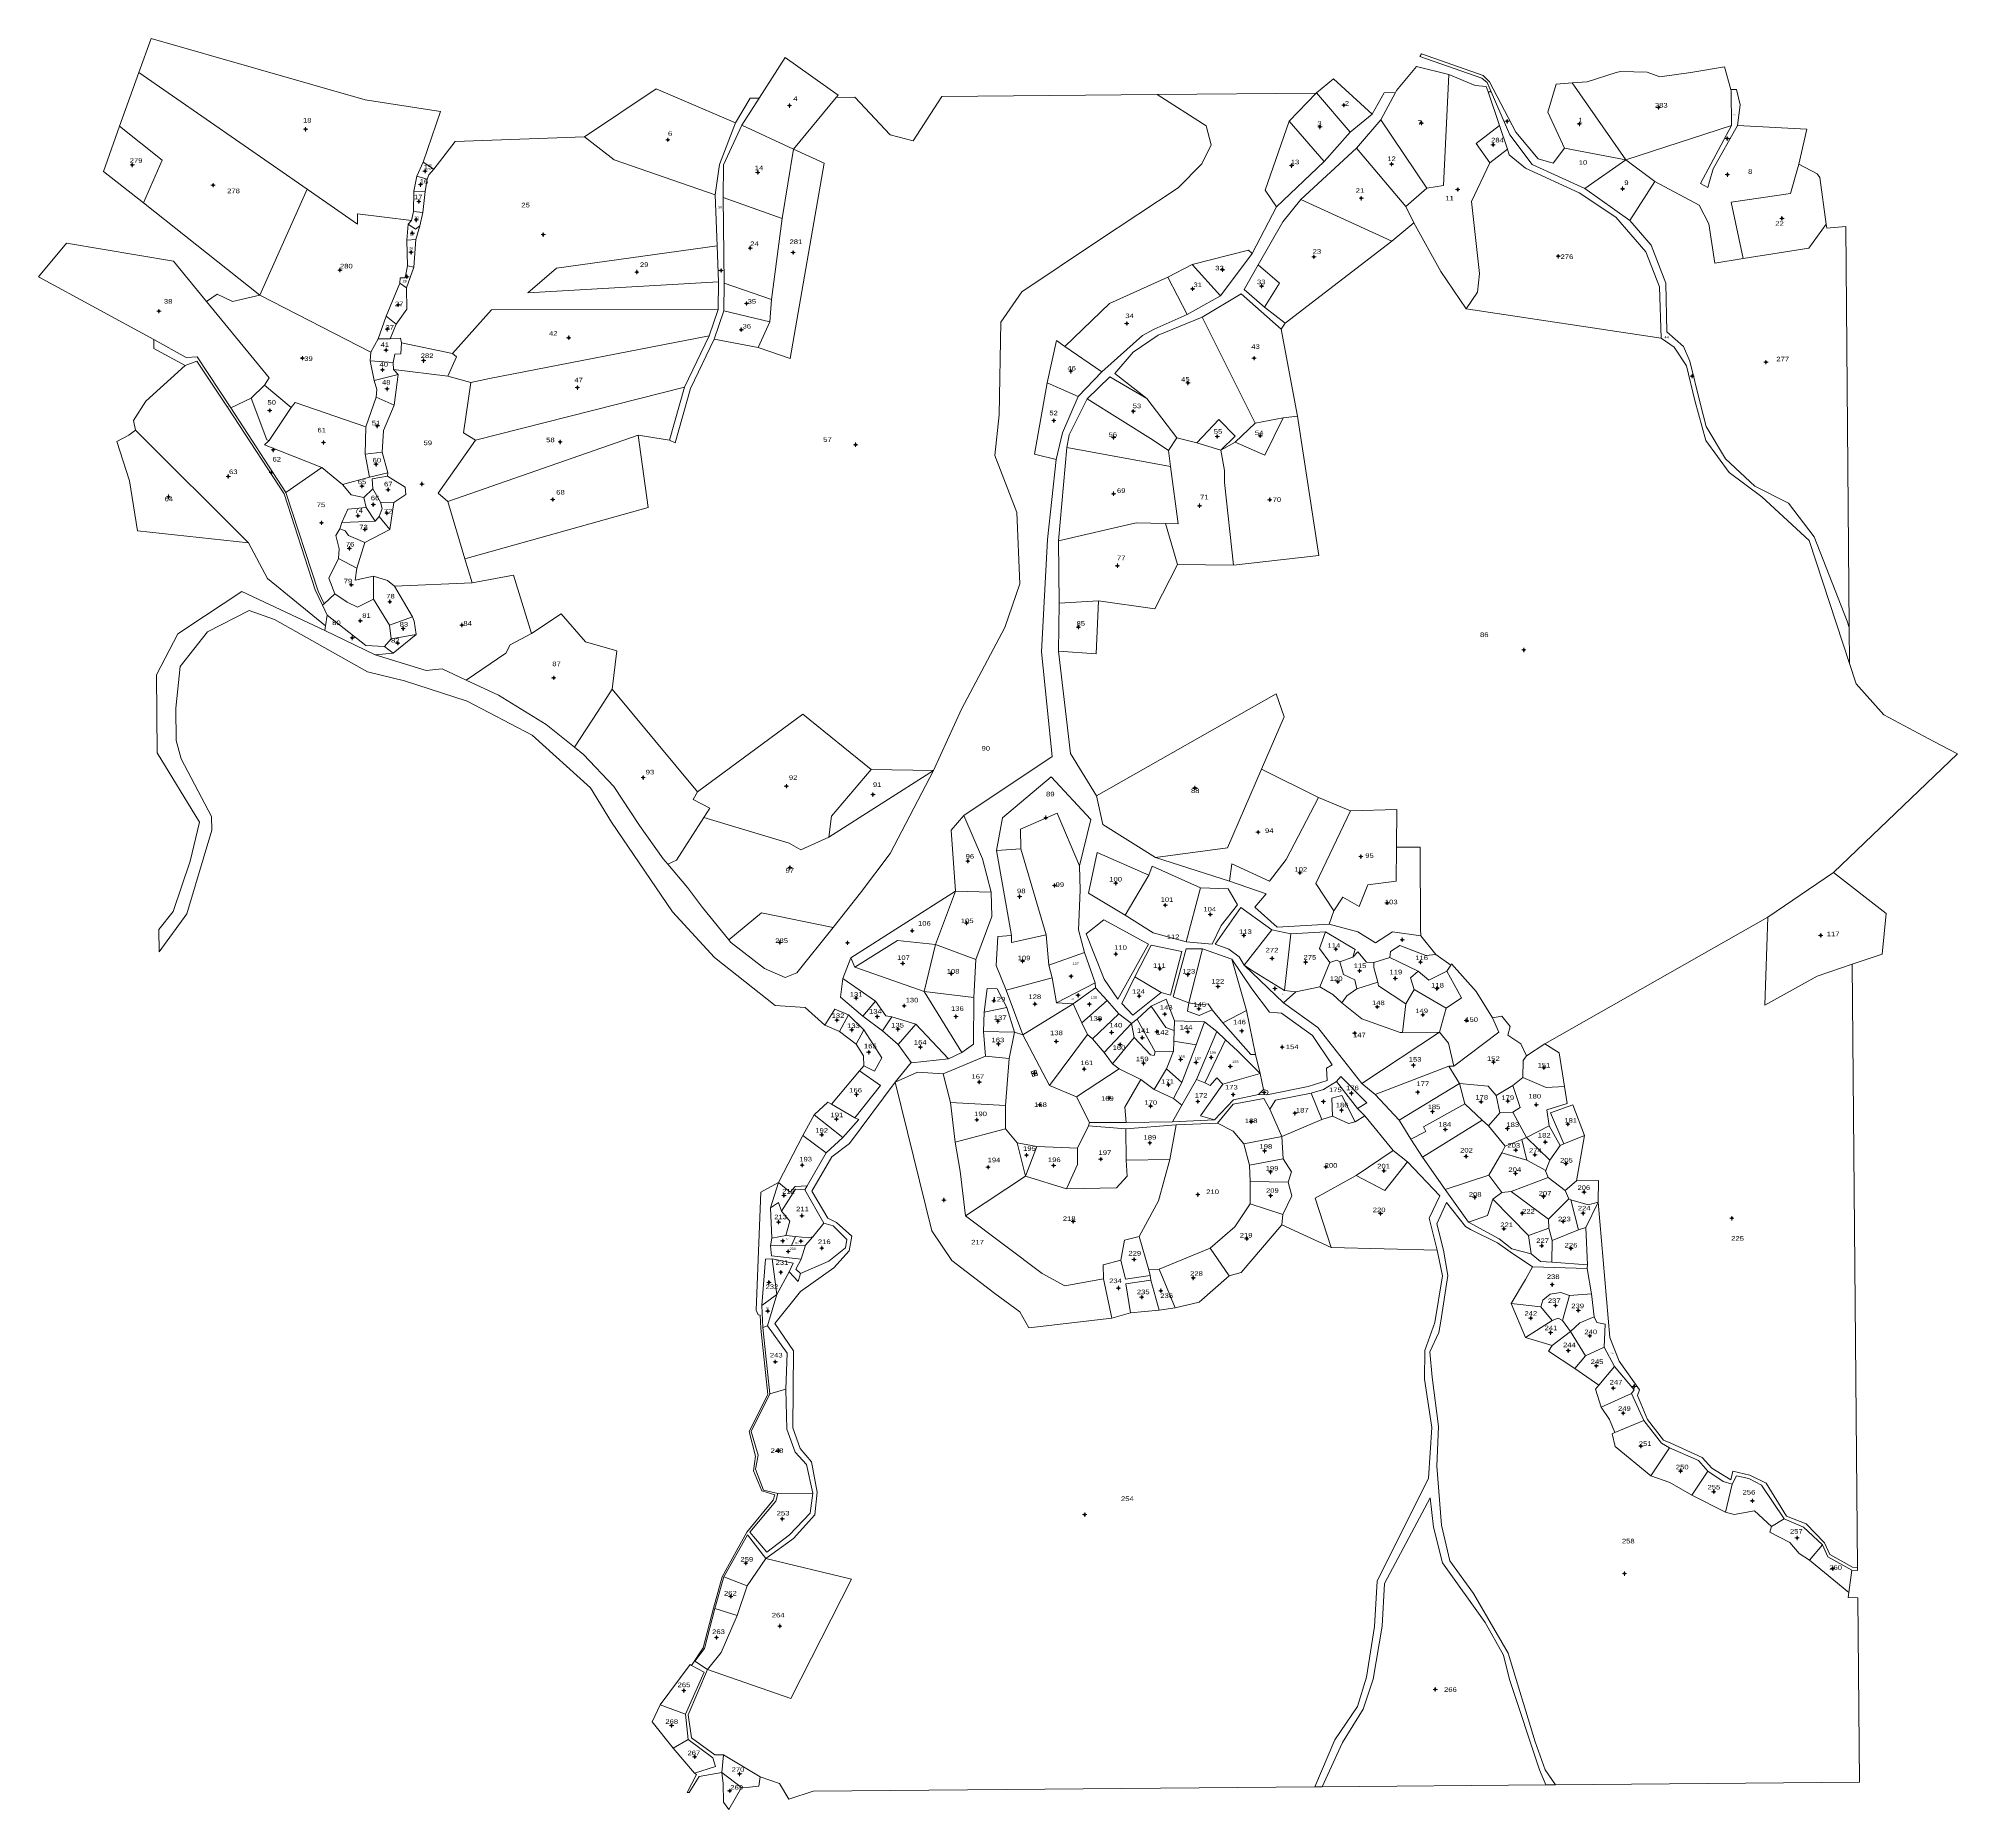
# Model space of a CAD drawing. Header units: metres. Extents: x 550510 to 551644, y 1836484 to 1837530.
import ezdxf

# ---------------------------------------------------------------- set-up
doc = ezdxf.new("R2010")
doc.units = ezdxf.units.M
doc.header["$LTSCALE"] = 1.1
doc.layers.add('10', color=7, linetype='Continuous', lineweight=13)
doc.layers.add('11', color=7, linetype='Continuous', lineweight=13)
doc.layers.add('15', color=7, linetype='Continuous')

msp = doc.modelspace()

# ---------------------------------------------------------------- hatches: boundary and pattern name
at = {"layer": '11'}
for points in [[(550954.018, 1837489.917, 1), (550953.718, 1837489.917, 1)], [(551281.368, 1837490.156, 1), (551281.068, 1837490.156, 1)], [(551467.079, 1837488.783, 1), (551466.779, 1837488.783, 1)], [(551327.138, 1837479.62, 1), (551326.838, 1837479.62, 1)], [(551377.719, 1837480.645, 1), (551377.419, 1837480.645, 1)], [(551420.392, 1837479.107, 1), (551420.092, 1837479.107, 1)], [(550668.266, 1837475.906, 1), (550667.966, 1837475.906, 1)], [(550882.135, 1837469.702, 1), (550881.835, 1837469.702, 1)], [(551267.218, 1837477.336, 1), (551266.918, 1837477.336, 1)], [(551369.46, 1837466.825, 1), (551369.16, 1837466.825, 1)], [(551507.782, 1837470.425, 1), (551507.482, 1837470.425, 1)], [(550565.914, 1837454.867, 1), (550565.614, 1837454.867, 1)], [(551309.54, 1837455.309, 1), (551309.24, 1837455.309, 1)], [(550738.783, 1837451.191, 1), (550738.483, 1837451.191, 1)], [(550935.269, 1837450.458, 1), (550934.969, 1837450.458, 1)], [(551250.458, 1837454.467, 1), (551250.158, 1837454.467, 1)], [(551507.832, 1837449.162, 1), (551507.532, 1837449.162, 1)], [(550613.63, 1837442.936, 1), (550613.33, 1837442.936, 1)], [(550735.155, 1837433.354, 1), (550734.855, 1837433.354, 1)], [(550736.131, 1837443.295, 1), (550735.831, 1837443.295, 1)], [(551291.629, 1837435.217, 1), (551291.329, 1837435.217, 1)], [(551348.553, 1837440.402, 1), (551348.253, 1837440.402, 1)], [(551445.942, 1837440.829, 1), (551445.642, 1837440.829, 1)], [(550733.586, 1837422.409, 1), (550733.286, 1837422.409, 1)], [(551540.05, 1837423.336, 1), (551539.75, 1837423.336, 1)], [(550731.259, 1837414.685, 1), (550730.959, 1837414.685, 1)], [(550808.579, 1837413.743, 1), (550808.279, 1837413.743, 1)], [(550730.535, 1837403.304, 1), (550730.235, 1837403.304, 1)], [(550930.809, 1837405.828, 1), (550930.509, 1837405.828, 1)], [(550956.107, 1837403.223, 1), (550955.807, 1837403.223, 1)], [(551263.664, 1837400.607, 1), (551263.364, 1837400.607, 1)], [(551407.983, 1837400.982, 1), (551407.683, 1837400.982, 1)], [(550688.555, 1837392.814, 1), (550688.255, 1837392.814, 1)], [(550728.086, 1837388.909, 1), (550727.786, 1837388.909, 1)], [(550863.854, 1837391.666, 1), (550863.554, 1837391.666, 1)], [(550913.56, 1837392.56, 1), (550913.26, 1837392.56, 1)], [(551209.768, 1837393.035, 1), (551209.468, 1837393.035, 1)], [(551192.032, 1837381.726, 1), (551191.732, 1837381.726, 1)], [(551232.815, 1837383.367, 1), (551232.515, 1837383.367, 1)], [(550581.648, 1837368.561, 1), (550581.348, 1837368.561, 1)], [(550722.962, 1837372.325, 1), (550722.662, 1837372.325, 1)], [(550928.631, 1837373.092, 1), (550928.331, 1837373.092, 1)], [(550716.501, 1837357.894, 1), (550716.201, 1837357.894, 1)], [(550823.608, 1837352.913, 1), (550823.308, 1837352.913, 1)], [(550925.534, 1837357.639, 1), (550925.234, 1837357.639, 1)], [(551153.159, 1837361.287, 1), (551152.859, 1837361.287, 1)], [(550715.761, 1837345.593, 1), (550715.461, 1837345.593, 1)], [(550666.367, 1837340.829, 1), (550666.067, 1837340.829, 1)], [(550713.705, 1837333.936, 1), (550713.405, 1837333.936, 1)], [(550737.979, 1837339.414, 1), (550737.679, 1837339.414, 1)], [(551120.146, 1837333.084, 1), (551119.846, 1837333.084, 1)], [(551228.344, 1837340.792, 1), (551228.044, 1837340.792, 1)], [(551487.034, 1837330.191, 1), (551486.734, 1837330.191, 1)], [(551530.597, 1837338.479, 1), (551530.297, 1837338.479, 1)], [(550716.38, 1837322.662, 1), (550716.08, 1837322.662, 1)], [(550828.759, 1837323.469, 1), (550828.459, 1837323.469, 1)], [(551189.308, 1837326.175, 1), (551189.008, 1837326.175, 1)], [(550647.061, 1837309.949, 1), (550646.761, 1837309.949, 1)], [(551157.025, 1837309.453, 1), (551156.725, 1837309.453, 1)], [(550710.562, 1837300.786, 1), (550710.262, 1837300.786, 1)], [(551110.065, 1837303.964, 1), (551109.765, 1837303.964, 1)], [(550649.12, 1837286.61, 1), (550648.82, 1837286.61, 1)], [(550678.84, 1837291.03, 1), (550678.54, 1837291.03, 1)], [(550818.556, 1837291.337, 1), (550818.256, 1837291.337, 1)], [(550993.046, 1837289.735, 1), (550992.746, 1837289.735, 1)], [(551145.376, 1837293.984, 1), (551145.076, 1837293.984, 1)], [(551206.582, 1837294.561, 1), (551206.282, 1837294.561, 1)], [(551231.975, 1837295.024, 1), (551231.675, 1837295.024, 1)], [(550709.838, 1837278.151, 1), (550709.538, 1837278.151, 1)], [(550622.583, 1837271.007, 1), (550622.283, 1837271.007, 1)], [(550648.06, 1837273.365, 1), (550647.76, 1837273.365, 1)], [(550701.571, 1837265.266, 1), (550701.271, 1837265.266, 1)], [(550716.984, 1837263.19, 1), (550716.684, 1837263.19, 1)], [(550736.949, 1837266.512, 1), (550736.649, 1837266.512, 1)], [(550587.304, 1837259.002, 1), (550587.004, 1837259.002, 1)], [(550708.23, 1837254.35, 1), (550707.93, 1837254.35, 1)], [(550814.161, 1837257.39, 1), (550813.861, 1837257.39, 1)], [(551145.368, 1837260.767, 1), (551145.068, 1837260.767, 1)], [(551196.139, 1837253.685, 1), (551195.839, 1837253.685, 1)], [(551237.571, 1837257.266, 1), (551237.271, 1837257.266, 1)], [(550677.656, 1837243.589, 1), (550677.356, 1837243.589, 1)], [(550699.2, 1837247.797, 1), (550698.9, 1837247.797, 1)], [(550703.326, 1837239.728, 1), (550703.026, 1837239.728, 1)], [(550716.23, 1837249.304, 1), (550715.93, 1837249.304, 1)], [(550694.096, 1837228.559, 1), (550693.796, 1837228.559, 1)], [(551147.655, 1837218.28, 1), (551147.355, 1837218.28, 1)], [(550695.24, 1837207.063, 1), (550694.94, 1837207.063, 1)], [(550717.991, 1837197.071, 1), (550717.691, 1837197.071, 1)], [(550700.562, 1837185.824, 1), (550700.262, 1837185.824, 1)], [(550760.571, 1837183.268, 1), (550760.271, 1837183.268, 1)], [(550695.861, 1837175.692, 1), (550695.561, 1837175.692, 1)], [(550722.655, 1837172.645, 1), (550722.355, 1837172.645, 1)], [(550725.87, 1837181.166, 1), (550725.57, 1837181.166, 1)], [(551124.572, 1837182.12, 1), (551124.272, 1837182.12, 1)], [(551387.631, 1837168.568, 1), (551387.331, 1837168.568, 1)], [(550814.762, 1837152.101, 1), (550814.462, 1837152.101, 1)], [(550867.595, 1837093.231, 1), (550867.295, 1837093.231, 1)], [(550952.182, 1837088.191, 1), (550951.882, 1837088.191, 1)], [(551003.275, 1837083.206, 1), (551002.975, 1837083.206, 1)], [(551193.414, 1837087.202, 1), (551193.114, 1837087.202, 1)], [(551105.371, 1837069.509, 1), (551105.071, 1837069.509, 1)], [(551230.706, 1837061.011, 1), (551230.406, 1837061.011, 1)], [(550954.241, 1837040.174, 1), (550953.941, 1837040.174, 1)], [(551059.287, 1837043.945, 1), (551058.987, 1837043.945, 1)], [(551255.385, 1837037.102, 1), (551255.085, 1837037.102, 1)], [(551291.341, 1837046.603, 1), (551291.041, 1837046.603, 1)], [(551110.513, 1837029.516, 1), (551110.213, 1837029.516, 1)], [(551146.662, 1837030.853, 1), (551146.362, 1837030.853, 1)], [(551089.849, 1837022.943, 1), (551089.549, 1837022.943, 1)], [(551175.878, 1837017.918, 1), (551175.578, 1837017.918, 1)], [(551306.88, 1837019.314, 1), (551306.58, 1837019.314, 1)], [(551026.458, 1837002.824, 1), (551026.158, 1837002.824, 1)], [(551058.517, 1837007.374, 1), (551058.217, 1837007.374, 1)], [(551202.495, 1837012.389, 1), (551202.195, 1837012.389, 1)], [(550948.358, 1836995.869, 1), (550948.058, 1836995.869, 1)], [(550988.246, 1836995.69, 1), (550987.946, 1836995.69, 1)], [(551222.305, 1837000.095, 1), (551222.005, 1837000.095, 1)], [(551276.584, 1836991.928, 1), (551276.284, 1836991.928, 1)], [(551315.821, 1836997.51, 1), (551315.521, 1836997.51, 1)], [(551562.92, 1837000.114, 1), (551562.62, 1837000.114, 1)], [(551020.84, 1836983.521, 1), (551020.54, 1836983.521, 1)], [(551091.672, 1836984.842, 1), (551091.372, 1836984.842, 1)], [(551146.713, 1836989.089, 1), (551146.413, 1836989.089, 1)], [(551172.728, 1836980.398, 1), (551172.428, 1836980.398, 1)], [(551238.933, 1836986.499, 1), (551238.633, 1836986.499, 1)], [(551258.782, 1836984.236, 1), (551258.482, 1836984.236, 1)], [(551290.616, 1836979.137, 1), (551290.316, 1836979.137, 1)], [(551326.596, 1836984.357, 1), (551326.296, 1836984.357, 1)], [(551049.564, 1836977.511, 1), (551049.264, 1836977.511, 1)], [(551120.255, 1836975.931, 1), (551119.955, 1836975.931, 1)], [(551189.18, 1836976.933, 1), (551188.88, 1836976.933, 1)], [(551206.993, 1836969.927, 1), (551206.693, 1836969.927, 1)], [(551240.633, 1836968.702, 1), (551240.333, 1836968.702, 1)], [(551277.786, 1836972.674, 1), (551277.486, 1836972.674, 1)], [(551311.677, 1836974.706, 1), (551311.377, 1836974.706, 1)], [(551336.326, 1836968.644, 1), (551336.026, 1836968.644, 1)], [(550993.319, 1836963.078, 1), (550993.019, 1836963.078, 1)], [(551021.701, 1836958.477, 1), (551021.401, 1836958.477, 1)], [(551074.648, 1836961.517, 1), (551074.348, 1836961.517, 1)], [(551098.948, 1836959.575, 1), (551098.648, 1836959.575, 1)], [(551124.355, 1836964.711, 1), (551124.055, 1836964.711, 1)], [(551131.061, 1836959.425, 1), (551130.761, 1836959.425, 1)], [(551160.461, 1836964.3, 1), (551160.161, 1836964.3, 1)], [(551195.758, 1836956.757, 1), (551195.458, 1836956.757, 1)], [(551301.108, 1836957.935, 1), (551300.808, 1836957.935, 1)], [(550981.993, 1836950.038, 1), (550981.693, 1836950.038, 1)], [(551005.809, 1836952.168, 1), (551005.509, 1836952.168, 1)], [(551052.269, 1836952.142, 1), (551051.969, 1836952.142, 1)], [(551077.081, 1836949.403, 1), (551076.781, 1836949.403, 1)], [(551137.186, 1836950.445, 1), (551136.886, 1836950.445, 1)], [(551175.585, 1836953.605, 1), (551175.285, 1836953.605, 1)], [(551327.97, 1836953.285, 1), (551327.67, 1836953.285, 1)], [(551353.635, 1836949.838, 1), (551353.335, 1836949.838, 1)], [(550990.775, 1836944.285, 1), (550990.475, 1836944.285, 1)], [(551018.064, 1836944.662, 1), (551017.764, 1836944.662, 1)], [(551031.255, 1836934.124, 1), (551030.955, 1836934.124, 1)], [(551077.362, 1836935.981, 1), (551077.062, 1836935.981, 1)], [(551111.51, 1836937.493, 1), (551111.21, 1836937.493, 1)], [(551144.199, 1836942.786, 1), (551143.899, 1836942.786, 1)], [(551149.187, 1836935.575, 1), (551148.887, 1836935.575, 1)], [(551162.29, 1836939.673, 1), (551161.99, 1836939.673, 1)], [(551170.923, 1836943.245, 1), (551170.623, 1836943.245, 1)], [(551189.132, 1836943.201, 1), (551188.832, 1836943.201, 1)], [(551221.061, 1836943.655, 1), (551220.761, 1836943.655, 1)], [(551244.893, 1836934.135, 1), (551244.593, 1836934.135, 1)], [(551287.726, 1836942.333, 1), (551287.426, 1836942.333, 1)], [(551000.814, 1836931.113, 1), (551000.514, 1836931.113, 1)], [(551163.018, 1836924.585, 1), (551162.718, 1836924.585, 1)], [(551184.955, 1836926.846, 1), (551184.655, 1836926.846, 1)], [(551194.066, 1836925.077, 1), (551193.766, 1836925.077, 1)], [(551203.015, 1836928.07, 1), (551202.715, 1836928.07, 1)], [(551214.286, 1836922.73, 1), (551213.986, 1836922.73, 1)], [(551322.42, 1836923.416, 1), (551322.12, 1836923.416, 1)], [(551369.694, 1836925.281, 1), (551369.394, 1836925.281, 1)], [(551066.092, 1836913.501, 1), (551065.792, 1836913.501, 1)], [(551098.592, 1836918.637, 1), (551098.292, 1836918.637, 1)], [(551127.995, 1836921.193, 1), (551127.695, 1836921.193, 1)], [(551177.804, 1836911.942, 1), (551177.504, 1836911.942, 1)], [(551399.48, 1836921.98, 1), (551399.18, 1836921.98, 1)], [(550993.552, 1836906.1, 1), (550993.252, 1836906.1, 1)], [(551101.793, 1836900.054, 1), (551101.493, 1836900.054, 1)], [(551142.718, 1836904.052, 1), (551142.418, 1836904.052, 1)], [(551195.128, 1836902.009, 1), (551194.828, 1836902.009, 1)], [(551215.988, 1836906.082, 1), (551215.688, 1836906.082, 1)], [(551234.234, 1836907.289, 1), (551233.934, 1836907.289, 1)], [(551269.226, 1836901.965, 1), (551268.926, 1836901.965, 1)], [(551285.806, 1836906.853, 1), (551285.506, 1836906.853, 1)], [(551324.985, 1836907.483, 1), (551324.685, 1836907.483, 1)], [(551362.358, 1836901.884, 1), (551362.058, 1836901.884, 1)], [(551378.229, 1836902.315, 1), (551377.929, 1836902.315, 1)], [(551394.948, 1836900.102, 1), (551394.648, 1836900.102, 1)], [(550981.706, 1836891.642, 1), (550981.406, 1836891.642, 1)], [(551064.618, 1836891.235, 1), (551064.318, 1836891.235, 1)], [(551167.258, 1836899.352, 1), (551166.958, 1836899.352, 1)], [(551226.676, 1836890.169, 1), (551226.376, 1836890.169, 1)], [(551252.459, 1836895.092, 1), (551252.159, 1836895.092, 1)], [(551279.968, 1836896.858, 1), (551279.668, 1836896.858, 1)], [(551333.702, 1836896.073, 1), (551333.402, 1836896.073, 1)], [(551413.605, 1836888.653, 1), (551413.305, 1836888.653, 1)], [(550973.036, 1836882.411, 1), (550972.736, 1836882.411, 1)], [(551166.801, 1836877.574, 1), (551166.501, 1836877.574, 1)], [(551341.252, 1836885.505, 1), (551340.952, 1836885.505, 1)], [(551377.884, 1836886.03, 1), (551377.584, 1836886.03, 1)], [(551400.3, 1836878.1, 1), (551400, 1836878.1, 1)], [(551093.93, 1836870.363, 1), (551093.63, 1836870.363, 1)], [(551137.781, 1836867.961, 1), (551137.481, 1836867.961, 1)], [(551234.566, 1836872.841, 1), (551234.266, 1836872.841, 1)], [(551353.49, 1836869.622, 1), (551353.19, 1836869.622, 1)], [(551382.851, 1836873.313, 1), (551382.551, 1836873.313, 1)], [(551394.17, 1836870.595, 1), (551393.87, 1836870.595, 1)], [(550961.497, 1836864.501, 1), (550961.197, 1836864.501, 1)], [(551071.259, 1836863.292, 1), (551070.959, 1836863.292, 1)], [(551109.946, 1836864.262, 1), (551109.646, 1836864.262, 1)], [(551238.016, 1836860.415, 1), (551237.716, 1836860.415, 1)], [(551270.689, 1836863.479, 1), (551270.389, 1836863.479, 1)], [(551305.005, 1836861.19, 1), (551304.705, 1836861.19, 1)], [(551382.672, 1836859.617, 1), (551382.372, 1836859.617, 1)], [(551412.504, 1836865.342, 1), (551412.204, 1836865.342, 1)], [(550950.733, 1836846.575, 1), (550950.433, 1836846.575, 1)], [(551045.197, 1836843.885, 1), (551044.897, 1836843.885, 1)], [(551195.122, 1836847.077, 1), (551194.822, 1836847.077, 1)], [(551238.116, 1836846.442, 1), (551237.816, 1836846.442, 1)], [(551358.64, 1836845.46, 1), (551358.34, 1836845.46, 1)], [(551399.206, 1836845.858, 1), (551398.906, 1836845.858, 1)], [(551423.171, 1836848.604, 1), (551422.871, 1836848.604, 1)], [(550961.322, 1836834.58, 1), (550961.022, 1836834.58, 1)], [(551303.048, 1836835.909, 1), (551302.748, 1836835.909, 1)], [(551386.727, 1836836.034, 1), (551386.427, 1836836.034, 1)], [(551422.603, 1836836.031, 1), (551422.303, 1836836.031, 1)], [(551510.458, 1836833.113, 1), (551510.158, 1836833.113, 1)], [(550947.563, 1836830.884, 1), (550947.263, 1836830.884, 1)], [(551121.557, 1836831.211, 1), (551121.257, 1836831.211, 1)], [(551224.017, 1836821.009, 1), (551223.717, 1836821.009, 1)], [(551375.852, 1836826.933, 1), (551375.552, 1836826.933, 1)], [(551410.83, 1836831.169, 1), (551410.53, 1836831.169, 1)], [(550950.021, 1836819.695, 1), (550949.721, 1836819.695, 1)], [(550953.201, 1836813.496, 1), (550952.901, 1836813.496, 1)], [(550960.755, 1836819.59, 1), (550960.455, 1836819.59, 1)], [(550973.115, 1836815.508, 1), (550972.815, 1836815.508, 1)], [(551157.488, 1836808.785, 1), (551157.188, 1836808.785, 1)], [(551398.188, 1836816.89, 1), (551397.888, 1836816.89, 1)], [(551415.414, 1836815.236, 1), (551415.114, 1836815.236, 1)], [(550948.866, 1836801.197, 1), (550948.566, 1836801.197, 1)], [(551192.461, 1836797.858, 1), (551192.161, 1836797.858, 1)], [(550941.889, 1836795.251, 1), (550941.589, 1836795.251, 1)], [(551148.231, 1836791.913, 1), (551147.931, 1836791.913, 1)], [(551162.017, 1836786.58, 1), (551161.717, 1836786.58, 1)], [(551173.289, 1836790.311, 1), (551172.989, 1836790.311, 1)], [(551404.375, 1836793.917, 1), (551404.075, 1836793.917, 1)], [(550941.129, 1836778.345, 1), (550940.829, 1836778.345, 1)], [(551406.29, 1836781.583, 1), (551405.99, 1836781.583, 1)], [(551419.778, 1836778.681, 1), (551419.478, 1836778.681, 1)], [(551391.717, 1836774.179, 1), (551391.417, 1836774.179, 1)], [(551403.456, 1836765.603, 1), (551403.156, 1836765.603, 1)], [(551426.591, 1836763.712, 1), (551426.291, 1836763.712, 1)], [(551413.885, 1836754.972, 1), (551413.585, 1836754.972, 1)], [(550945.606, 1836748.338, 1), (550945.306, 1836748.338, 1)], [(551430.394, 1836745.949, 1), (551430.094, 1836745.949, 1)], [(551440.42, 1836732.781, 1), (551440.12, 1836732.781, 1)], [(551452.797, 1836733.87, 1), (551452.497, 1836733.87, 1)], [(551446.276, 1836718.081, 1), (551445.976, 1836718.081, 1)], [(550947.442, 1836695.888, 1), (550947.142, 1836695.888, 1)], [(551456.76, 1836698.551, 1), (551456.46, 1836698.551, 1)], [(551480.21, 1836683.873, 1), (551479.91, 1836683.873, 1)], [(551499.768, 1836671.689, 1), (551499.468, 1836671.689, 1)], [(551522.559, 1836666.278, 1), (551522.259, 1836666.278, 1)], [(550949.719, 1836655.643, 1), (550949.419, 1836655.643, 1)], [(551128.3, 1836658.166, 1), (551128, 1836658.166, 1)], [(551548.964, 1836644.401, 1), (551548.664, 1836644.401, 1)], [(550928.191, 1836629.516, 1), (550927.891, 1836629.516, 1)], [(551447.059, 1836623.343, 1), (551446.759, 1836623.343, 1)], [(551569.982, 1836626.287, 1), (551569.682, 1836626.287, 1)], [(550919.335, 1836609.819, 1), (550919.035, 1836609.819, 1)], [(550910.903, 1836585.623, 1), (550910.603, 1836585.623, 1)], [(550948.274, 1836592.376, 1), (550947.974, 1836592.376, 1)], [(550891.6, 1836554.271, 1), (550891.3, 1836554.271, 1)], [(551335.311, 1836555.003, 1), (551335.011, 1836555.003, 1)], [(550884.385, 1836533.678, 1), (550884.085, 1836533.678, 1)], [(550898.058, 1836515.223, 1), (550897.758, 1836515.223, 1)], [(550924.516, 1836505.097, 1), (550924.216, 1836505.097, 1)], [(550918.704, 1836495.099, 1), (550918.404, 1836495.099, 1)]]:
    msp.add_hatch(color=256, dxfattribs=at).paths.add_polyline_path(points)

# ---------------------------------------------------------------- linework, layer by layer
at = {"layer": '10'}
for p, q in [((550558.31, 1837477.68), (550569.64, 1837509.38)), ((550569.64, 1837509.38), (550669.1, 1837440.5)), ((551415.91, 1837503.3), (551447.73, 1837457.95)), ((550925.67, 1837478.27), (550935.91, 1837494.31)), ((550956.27, 1837464.27), (550981.42, 1837494.71)), ((551170.98, 1837496.37), (551264.79, 1837497.19)), ((551248.87, 1837480.69), (551264.79, 1837497.19)), ((551264.79, 1837497.19), (551265.12, 1837497.53)), ((551265.12, 1837497.53), (551285, 1837474.32)), ((551303.07, 1837481.44), (551311.75, 1837497.6)), ((551366.36, 1837498.07), (551368.23, 1837498.09)), ((551366.36, 1837498.07), (551373.14, 1837478.16)), ((550925.67, 1837478.27), (550956.27, 1837464.27)), ((551248.87, 1837480.69), (551269.5, 1837456.91)), ((551285, 1837474.32), (551297.88, 1837484.89)), ((551288.72, 1837464.78), (551303.07, 1837481.44)), ((551303.07, 1837481.44), (551330.21, 1837441.24)), ((551373.14, 1837478.16), (551377.91, 1837464.16)), ((551447.73, 1837457.95), (551510.11, 1837478.26)), ((551269.5, 1837456.91), (551285, 1837474.32)), ((550733.87, 1837448.17), (550737.53, 1837456.6)), ((550737.53, 1837456.6), (550743.87, 1837452.46)), ((550949.5, 1837423.19), (550956.27, 1837464.27)), ((551241.47, 1837430.13), (551269.5, 1837456.91)), ((551255.84, 1837434.39), (551288.72, 1837464.78)), ((551288.72, 1837464.78), (551317.73, 1837430.29)), ((551367.46, 1837456.18), (551377.91, 1837464.16)), ((551411.49, 1837464.72), (551447.73, 1837457.95)), ((551423.44, 1837440.89), (551447.73, 1837457.95)), ((551447.73, 1837457.95), (551464.87, 1837445.12)), ((550732, 1837439.32), (550733.87, 1837448.17)), ((550733.87, 1837448.17), (550739.86, 1837446.54)), ((550738.64, 1837439.24), (550739.86, 1837446.54)), ((551449.97, 1837421.99), (551464.87, 1837445.12)), ((550572.31, 1837432.42), (550641.17, 1837378.06)), ((550641.17, 1837378.06), (550669.1, 1837440.5)), ((550731.85, 1837427.38), (550732, 1837439.32)), ((550732, 1837439.32), (550738.64, 1837439.24)), ((550737.39, 1837426.77), (550738.64, 1837439.24)), ((550909.89, 1837437.14), (550911.24, 1837407.11)), ((550914.65, 1837435.75), (550949.5, 1837423.19)), ((550914.65, 1837435.75), (550915.24, 1837385.16)), ((551255.84, 1837434.39), (551309.59, 1837409.93)), ((551317.73, 1837430.29), (551330.21, 1837441.24)), ((551423.44, 1837440.89), (551449.97, 1837421.99)), ((550728.68, 1837419.92), (550730.61, 1837422.03)), ((550730.61, 1837422.03), (550731.85, 1837427.38)), ((550731.85, 1837427.38), (550737.39, 1837426.77)), ((550735.64, 1837418.86), (550737.39, 1837426.77)), ((550943.13, 1837375.53), (550949.5, 1837423.19)), ((551227.12, 1837402.66), (551241.47, 1837430.13)), ((551317.73, 1837430.29), (551322.49, 1837420.67)), ((550727.8, 1837410.57), (550728.68, 1837419.92)), ((550727.8, 1837410.57), (550733.25, 1837410.85)), ((550727.8, 1837410.57), (550728.26, 1837395.38)), ((550732.08, 1837394.61), (550733.25, 1837410.85)), ((550733.25, 1837410.85), (550735.64, 1837418.86)), ((551246.47, 1837361.53), (551309.59, 1837409.93)), ((551309.59, 1837409.93), (551322.49, 1837420.67)), ((550911.24, 1837407.11), (550911.86, 1837385.97)), ((551208.45, 1837377.66), (551227.12, 1837402.66)), ((550727.65, 1837382.37), (550732.08, 1837394.61)), ((550728.26, 1837395.38), (550732.08, 1837394.61)), ((551177.25, 1837388.7), (551191.7, 1837396.18)), ((551177.25, 1837388.7), (551188.72, 1837366.66)), ((551191.7, 1837396.18), (551208.45, 1837377.66)), ((550641.17, 1837378.06), (550706.62, 1837344.4)), ((550715.63, 1837365.6), (550723.7, 1837385.17)), ((550723.7, 1837385.17), (550727.65, 1837382.37)), ((550911.83, 1837369.6), (550911.86, 1837385.97)), ((550915.07, 1837368.74), (550915.24, 1837385.16)), ((550915.24, 1837385.16), (550943.13, 1837375.53)), ((551188.72, 1837366.66), (551208.45, 1837377.66)), ((550711.02, 1837352.27), (550715.63, 1837365.6)), ((550715.63, 1837365.6), (550721.52, 1837360.82)), ((550906.34, 1837354.08), (550911.83, 1837369.6)), ((550909.33, 1837352), (550915.07, 1837368.74)), ((550915.07, 1837368.74), (550942.3, 1837362.27)), ((550942.3, 1837362.27), (550943.13, 1837375.53)), ((551197.52, 1837364.99), (551228.8, 1837302.54)), ((551234.34, 1837370.9), (551246.47, 1837361.53)), ((551353.33, 1837369.85), (551468.55, 1837352.55)), ((550717.99, 1837352.22), (550721.52, 1837360.82)), ((550891.76, 1837323.63), (550906.34, 1837354.08)), ((550935.36, 1837347.07), (550942.3, 1837362.27)), ((551244.21, 1837358.03), (551246.47, 1837361.53)), ((551244.21, 1837358.03), (551253.86, 1837306.58)), ((550706.17, 1837339.31), (550706.62, 1837344.4)), ((550706.62, 1837344.4), (550711.02, 1837352.27)), ((550711.02, 1837352.27), (550717.99, 1837352.22)), ((550724.67, 1837349.89), (550754.89, 1837343.53)), ((550909.33, 1837352), (550935.36, 1837347.07)), ((551116.52, 1837347.8), (551138.27, 1837332.74)), ((550706.17, 1837339.31), (550719.87, 1837338.33)), ((550706.17, 1837339.31), (550708.66, 1837327.66)), ((550708.66, 1837327.66), (550722.71, 1837331.08)), ((550719.87, 1837338.33), (550719.95, 1837334.22)), ((550719.95, 1837334.22), (550752.07, 1837330.27)), ((550719.95, 1837334.22), (550722.71, 1837331.08)), ((550720.51, 1837313.06), (550722.71, 1837331.08)), ((550752.07, 1837330.27), (550765.69, 1837326.51)), ((551124.22, 1837318.11), (551138.27, 1837332.74)), ((550635.94, 1837317.25), (550643.82, 1837324.86)), ((550643.82, 1837324.86), (550659.53, 1837311.77)), ((550768.5, 1837292.38), (550891.76, 1837323.63)), ((550882.9, 1837292.4), (550891.76, 1837323.63)), ((551105.93, 1837326.3), (551124.22, 1837318.11)), ((550623.92, 1837311.5), (550635.94, 1837317.25)), ((550623.92, 1837311.5), (550656.4, 1837261.43)), ((550646.53, 1837292.2), (550659.53, 1837311.77)), ((550703.73, 1837300.26), (550709.86, 1837317.81)), ((550709.86, 1837317.81), (550720.51, 1837313.06)), ((551164.9, 1837317.02), (551182.65, 1837293.72)), ((550567.74, 1837298.22), (550634.34, 1837231.75)), ((550703.22, 1837284.13), (550703.73, 1837300.26)), ((551216.97, 1837291.31), (551228.8, 1837302.54)), ((551228.8, 1837302.54), (551245.29, 1837305.58)), ((551245.29, 1837305.58), (551253.86, 1837306.58)), ((550703.22, 1837284.13), (550713.29, 1837285.39)), ((550713.29, 1837285.39), (550716.66, 1837273.09)), ((550752.19, 1837256.27), (550864.54, 1837295.42)), ((550864.54, 1837295.42), (550882.9, 1837292.4)), ((551112.76, 1837232.99), (551117.65, 1837288.11)), ((551117.65, 1837288.11), (551178.87, 1837276.83)), ((551177.59, 1837286.36), (551182.65, 1837293.72)), ((551177.59, 1837286.36), (551178.87, 1837276.83)), ((551182.65, 1837293.72), (551194.38, 1837290.92)), ((551194.38, 1837290.92), (551208.53, 1837286.59)), ((551208.53, 1837286.59), (551216.97, 1837291.31)), ((550656.4, 1837261.43), (550677.61, 1837276.37)), ((550677.61, 1837276.37), (550689.87, 1837266.31)), ((550703.22, 1837284.13), (550705.79, 1837270.49)), ((550689.87, 1837266.31), (550705.79, 1837270.49)), ((550702.53, 1837258.51), (550707.8, 1837263.78)), ((550705.79, 1837270.49), (550716.66, 1837273.09)), ((550707.8, 1837263.78), (550712.4, 1837255.78)), ((550716.57, 1837271.1), (550716.66, 1837273.09)), ((550702.53, 1837258.51), (550703.8, 1837252.64)), ((550703.8, 1837252.64), (550709.26, 1837244.64)), ((550712.4, 1837255.78), (550720.12, 1837255.65)), ((550717.9, 1837239.68), (550720.12, 1837255.65)), ((550752.19, 1837256.27), (550762.21, 1837222.44)), ((550688.39, 1837240.11), (550689.48, 1837243.8)), ((550689.48, 1837243.8), (550709.26, 1837244.64)), ((550703.04, 1837232.07), (550717.9, 1837239.68)), ((550709.26, 1837244.64), (550711.53, 1837247.26)), ((550711.53, 1837247.26), (550717.9, 1837239.68)), ((551175.95, 1837243.19), (551182.99, 1837219.02)), ((550698.31, 1837216.93), (550703.04, 1837232.07)), ((551112.76, 1837232.99), (551113.07, 1837196.26)), ((550687.51, 1837222.52), (550698.31, 1837216.93)), ((550762.21, 1837222.44), (550766.41, 1837208.26)), ((551182.99, 1837219.02), (551215.97, 1837218.55)), ((550708.24, 1837212.07), (550708.29, 1837198.47)), ((550720.54, 1837206.22), (550766.41, 1837208.26)), ((550720.54, 1837206.22), (550731.17, 1837188.2)), ((550678.12, 1837194.93), (550679.03, 1837195.78)), ((550678.12, 1837194.93), (550680.9, 1837189.14)), ((550679.03, 1837195.78), (550685.39, 1837201.71)), ((550708.29, 1837198.47), (550717.74, 1837183.15)), ((551112.69, 1837167.86), (551113.07, 1837196.26)), ((551113.07, 1837196.26), (551136.32, 1837197.61)), ((550679.79, 1837182.79), (550680.9, 1837189.14)), ((550717.74, 1837183.15), (550731.17, 1837188.2)), ((550717.74, 1837183.15), (550718.66, 1837175.21)), ((550679.49, 1837179.98), (550679.79, 1837182.79)), ((550679.49, 1837179.98), (550709.29, 1837165.66)), ((550714.69, 1837170.63), (550718.66, 1837175.21)), ((550718.66, 1837175.21), (550733.46, 1837177.75)), ((550719.73, 1837166.62), (550733.46, 1837177.75)), ((551579.66, 1837181.83), (551579.84, 1837160.61)), ((550709.29, 1837165.66), (550719.73, 1837166.62)), ((550714.69, 1837170.63), (550719.73, 1837166.62)), ((550849.17, 1837145.38), (550899.52, 1837084.87)), ((550977.08, 1837058.07), (551038.83, 1837097.41)), ((551002.06, 1837097.99), (551038.83, 1837097.41)), ((551232.6, 1837098.27), (551266.13, 1837081.54)), ((551266.13, 1837081.54), (551285.02, 1837073.69)), ((551076.17, 1837050.27), (551090.52, 1837051.22)), ((551076.17, 1837050.27), (551084.96, 1836999.93)), ((551090.52, 1837051.22), (551105.36, 1837000.45)), ((551152.01, 1837012.07), (551165.95, 1837035.6)), ((551169.89, 1837046.12), (551213.76, 1837032.1)), ((551531.55, 1837010.9), (551570.23, 1837037.22)), ((550990.14, 1836986.91), (551051.87, 1837026.16)), ((551040.13, 1836994.62), (551051.87, 1837026.16)), ((551051.87, 1837026.16), (551072.94, 1837025.62)), ((551188, 1836996.18), (551196.49, 1837028.16)), ((551272.46, 1837006.66), (551275.32, 1837014.64)), ((551222.36, 1836982.53), (551238.74, 1837003.36)), ((551238.74, 1837003.36), (551249.86, 1837000.91)), ((551249.86, 1837000.91), (551270.35, 1837002.12)), ((551399.94, 1836935.99), (551531.55, 1837010.9)), ((551033.37, 1836967.02), (551040.13, 1836994.62)), ((551040.13, 1836994.62), (551063.85, 1836985.86)), ((551105.36, 1837000.45), (551107.08, 1836982.47)), ((551189.58, 1836960.21), (551197.8, 1836992.05)), ((551197.8, 1836992.05), (551215.14, 1836986.06)), ((551246.07, 1836967.61), (551249.86, 1837000.91)), ((551326.73, 1836999.83), (551335.49, 1836988.88)), ((550985.43, 1836974.59), (550990.14, 1836986.91)), ((550990.14, 1836986.91), (550992.5, 1836981.39)), ((550992.5, 1836981.39), (551033.37, 1836967.02)), ((551062.78, 1836963.5), (551063.85, 1836985.86)), ((551107.08, 1836982.47), (551128.04, 1836990.01)), ((551107.08, 1836982.47), (551108.96, 1836975)), ((551128.04, 1836990.01), (551134.33, 1836972.08)), ((551215.14, 1836986.06), (551223.74, 1836955.72)), ((551222.36, 1836982.53), (551245.5, 1836960.21)), ((551266.96, 1836969.81), (551272.86, 1836983.98)), ((551278.89, 1836984.45), (551286.57, 1836987.23)), ((551298.99, 1836984), (551308.29, 1836986.94)), ((551308.29, 1836986.94), (551325.12, 1836978.89)), ((551335.49, 1836988.88), (551344.27, 1836982.41)), ((551341.99, 1836979.01), (551344.27, 1836982.41)), ((551581.39, 1836983), (551584.5, 1836626.99)), ((550985.43, 1836974.59), (551004.7, 1836961.33)), ((551081.8, 1836967.7), (551108.96, 1836975)), ((551081.8, 1836967.7), (551091.67, 1836941.37)), ((551108.96, 1836975), (551111.44, 1836960.35)), ((551111.44, 1836960.35), (551134.33, 1836972.08)), ((551121.4, 1836959.63), (551134.6, 1836969.17)), ((551134.33, 1836972.08), (551134.6, 1836969.17)), ((551134.6, 1836969.17), (551141.47, 1836961.65)), ((551157.86, 1836975.57), (551173.35, 1836966.38)), ((551246.07, 1836967.61), (551252.85, 1836966.82)), ((551252.85, 1836966.82), (551266.96, 1836969.81)), ((551288.91, 1836968.61), (551301.25, 1836972.48)), ((551317.85, 1836959.66), (551322.72, 1836968.15)), ((551322.72, 1836968.15), (551341.57, 1836957.05)), ((550997.24, 1836952.45), (551004.7, 1836961.33)), ((551033.37, 1836967.02), (551062.78, 1836963.5)), ((551033.37, 1836967.02), (551055.52, 1836930.94)), ((551068.71, 1836954.77), (551082.28, 1836957.49)), ((551082.28, 1836957.49), (551086.71, 1836942.96)), ((551091.67, 1836941.37), (551121.4, 1836959.63)), ((551111.44, 1836960.35), (551121.4, 1836959.63)), ((551121.4, 1836959.63), (551126.54, 1836948.45)), ((551126.54, 1836948.45), (551141.47, 1836961.65)), ((551141.47, 1836961.65), (551148.35, 1836953.86)), ((551159.08, 1836950.62), (551167.39, 1836958.29)), ((551245.5, 1836960.21), (551252.85, 1836966.82)), ((551315.92, 1836942.84), (551317.85, 1836959.66)), ((551337.6, 1836942.9), (551341.57, 1836957.05)), ((550974.78, 1836947.1), (550983.42, 1836943.41)), ((550983.42, 1836943.41), (550988.69, 1836953.26)), ((550988.69, 1836953.26), (550997.66, 1836944.27)), ((550997.24, 1836952.45), (551008.83, 1836943.8)), ((551008.83, 1836943.8), (551014.25, 1836951.97)), ((551014.25, 1836951.97), (551028.42, 1836947.75)), ((551018.08, 1836935.68), (551028.42, 1836947.75)), ((551028.42, 1836947.75), (551047.77, 1836927.25)), ((551068.42, 1836943.42), (551068.71, 1836954.77)), ((551126.54, 1836948.45), (551129.78, 1836941.67)), ((551132.71, 1836939.09), (551148.35, 1836953.86)), ((551139.68, 1836931), (551155.88, 1836948.04)), ((551148.35, 1836953.86), (551155.88, 1836948.04)), ((551155.88, 1836948.04), (551159.08, 1836950.62)), ((551155.88, 1836948.04), (551157.32, 1836939.83)), ((551159.08, 1836950.62), (551169.84, 1836931.25)), ((551181.02, 1836943.99), (551181.24, 1836949.65)), ((551181.24, 1836949.65), (551198.95, 1836949.01)), ((551193.91, 1836935.41), (551198.95, 1836949.01)), ((551198.95, 1836949.01), (551206.12, 1836943.33)), ((551203.5, 1836956.1), (551209.64, 1836948.5)), ((551209.64, 1836948.5), (551223.74, 1836955.72)), ((551223.74, 1836955.72), (551229.05, 1836929.83)), ((550983.42, 1836943.41), (550993.24, 1836935.79)), ((550993.24, 1836935.79), (550997.66, 1836944.27)), ((551008.83, 1836943.8), (551018.08, 1836935.68)), ((551018.08, 1836935.68), (551025.64, 1836925.13)), ((551068.42, 1836943.42), (551086.71, 1836942.96)), ((551068.42, 1836943.42), (551069.63, 1836928.82)), ((551083.58, 1836927.42), (551086.71, 1836942.96)), ((551086.71, 1836942.96), (551091.67, 1836941.37)), ((551091.67, 1836941.37), (551107.43, 1836911.4)), ((551107.43, 1836911.4), (551129.78, 1836941.67)), ((551129.78, 1836941.67), (551132.71, 1836939.09)), ((551132.71, 1836939.09), (551139.68, 1836931)), ((551144.55, 1836924.18), (551157.32, 1836939.83)), ((551180.59, 1836931.83), (551180.78, 1836937.66)), ((551180.78, 1836937.66), (551181.02, 1836943.99)), ((551180.78, 1836937.66), (551193.91, 1836935.41)), ((551185.53, 1836913.24), (551193.91, 1836935.41)), ((551194.2, 1836915.05), (551206.12, 1836943.33)), ((551199.01, 1836913.08), (551211.26, 1836938.52)), ((551206.12, 1836943.33), (551211.26, 1836938.52)), ((551291.79, 1836912.59), (551337.6, 1836942.9)), ((551315.92, 1836942.84), (551337.6, 1836942.9)), ((551388.95, 1836929.02), (551399.94, 1836935.99)), ((550995.27, 1836920.16), (550997.67, 1836923.02)), ((551016.25, 1836913.44), (551025.64, 1836925.13)), ((551044.57, 1836918.38), (551069.63, 1836928.82)), ((551047.77, 1836927.25), (551055.52, 1836930.94)), ((551069.63, 1836928.82), (551083.58, 1836927.42)), ((551081.39, 1836899.62), (551083.58, 1836927.42)), ((551139.68, 1836931), (551144.55, 1836924.18)), ((551144.55, 1836924.18), (551148.61, 1836921.33)), ((551169.84, 1836931.25), (551180.59, 1836931.83)), ((551176.38, 1836921.23), (551180.59, 1836931.83)), ((551229.05, 1836929.83), (551231.82, 1836918.58)), ((551299.6, 1836906.2), (551343.25, 1836922.89)), ((551343.25, 1836922.89), (551346.18, 1836922.98)), ((551343.25, 1836922.89), (551349.5, 1836912.66)), ((550978.73, 1836900.44), (550995.27, 1836920.16)), ((551044.57, 1836918.38), (551048.87, 1836901.47)), ((551107.43, 1836911.4), (551123.35, 1836904.8)), ((551123.35, 1836904.8), (551148.61, 1836921.33)), ((551148.61, 1836921.33), (551161.27, 1836914.97)), ((551161.27, 1836914.97), (551169.17, 1836909.14)), ((551169.17, 1836909.14), (551176.38, 1836921.23)), ((551176.38, 1836921.23), (551185.53, 1836913.24)), ((551180.61, 1836903.75), (551185.53, 1836913.24)), ((551185.55, 1836899.95), (551194.2, 1836915.05)), ((551194.2, 1836915.05), (551199.01, 1836913.08)), ((551209.79, 1836912.29), (551231.82, 1836918.58)), ((551231.82, 1836918.58), (551233.73, 1836909.08)), ((551276.86, 1836913.82), (551289.29, 1836897.89)), ((551291.79, 1836912.59), (551299.6, 1836906.2)), ((551313.81, 1836891.05), (551349.5, 1836912.66)), ((551349.5, 1836912.66), (551352.55, 1836900.56)), ((551371.05, 1836905.48), (551380.96, 1836911.42)), ((551380.96, 1836911.42), (551386.87, 1836916.17)), ((550978.73, 1836900.44), (550992.36, 1836892.42)), ((551048.87, 1836901.47), (551081.39, 1836899.62)), ((551048.87, 1836901.47), (551051.68, 1836878.11)), ((551081.39, 1836899.62), (551081.44, 1836885.86)), ((551123.35, 1836904.8), (551131.04, 1836889.71)), ((551169.17, 1836909.14), (551180.61, 1836903.75)), ((551180.01, 1836890), (551185.55, 1836899.95)), ((551180.61, 1836903.75), (551185.55, 1836899.95)), ((551230.88, 1836906.19), (551233.73, 1836909.08)), ((551230.88, 1836906.19), (551235.79, 1836905.94)), ((551261.93, 1836906.96), (551268.25, 1836891.34)), ((551299.6, 1836906.2), (551313.81, 1836891.05)), ((551352.55, 1836900.56), (551362.9, 1836891.07)), ((551371.05, 1836905.48), (551373.38, 1836895.32)), ((550961.8, 1836882.02), (550968.35, 1836894.14)), ((550968.35, 1836894.14), (550985.44, 1836880.72)), ((551130.43, 1836887.66), (551131.04, 1836889.71)), ((551131.04, 1836889.71), (551152.73, 1836889.61)), ((551152.46, 1836885.91), (551182.25, 1836888.28)), ((551152.73, 1836889.61), (551180.01, 1836890)), ((551178.36, 1836867.8), (551182.25, 1836888.28)), ((551180.01, 1836890), (551204.85, 1836891.2)), ((551182.25, 1836888.28), (551206.63, 1836889.22)), ((551237.43, 1836897.43), (551244.52, 1836881.35)), ((551244.52, 1836881.35), (551268.25, 1836891.34)), ((551268.25, 1836891.34), (551274.5, 1836893.35)), ((551287.8, 1836890.11), (551293.55, 1836893.52)), ((551293.55, 1836893.52), (551310.4, 1836873.01)), ((551313.81, 1836891.05), (551320.72, 1836879.74)), ((551327.68, 1836869.16), (551362.9, 1836891.07)), ((551362.9, 1836891.07), (551366.52, 1836887.65)), ((551366.52, 1836887.65), (551373.38, 1836895.32)), ((551373.38, 1836895.32), (551380.92, 1836895.79)), ((551380.92, 1836895.79), (551389.01, 1836880.83)), ((550947.3, 1836854.15), (550961.8, 1836882.02)), ((550961.8, 1836882.02), (550975.46, 1836871.79)), ((550975.46, 1836871.79), (550985.44, 1836880.72)), ((551051.68, 1836878.11), (551081.44, 1836885.86)), ((551081.44, 1836885.86), (551088.24, 1836877.65)), ((551088.24, 1836877.65), (551099.83, 1836875.56)), ((551088.24, 1836877.65), (551093.27, 1836857.88)), ((551123.82, 1836874.41), (551130.43, 1836887.66)), ((551130.43, 1836887.66), (551152.46, 1836885.91)), ((551152.46, 1836885.91), (551152.63, 1836867.35)), ((551222.19, 1836876.94), (551244.52, 1836881.35)), ((551222.19, 1836876.94), (551225.54, 1836864.39)), ((551244.52, 1836881.35), (551245.41, 1836868.16)), ((551320.72, 1836879.74), (551327.68, 1836869.16)), ((551366.52, 1836887.65), (551376.48, 1836875.57)), ((551376.48, 1836875.57), (551386.26, 1836879.65)), ((551386.26, 1836879.65), (551389.01, 1836880.83)), ((551386.26, 1836879.65), (551389.29, 1836867.34)), ((551389.01, 1836880.83), (551402.45, 1836887.64)), ((551389.01, 1836880.83), (551402.75, 1836867.34)), ((551402.45, 1836887.64), (551408.84, 1836876.03)), ((551408.84, 1836876.03), (551411.15, 1836876.97)), ((551411.15, 1836876.97), (551423.35, 1836881.95)), ((551418.63, 1836855.22), (551423.35, 1836881.95)), ((550964.19, 1836852.19), (550975.46, 1836871.79)), ((551093.27, 1836857.88), (551099.83, 1836875.56)), ((551099.83, 1836875.56), (551123.82, 1836874.41)), ((551152.63, 1836867.35), (551178.36, 1836867.8)), ((551225.54, 1836864.39), (551245.41, 1836868.16)), ((551288.53, 1836858.29), (551310.4, 1836873.01)), ((551310.4, 1836873.01), (551318.69, 1836866.34)), ((551327.68, 1836869.16), (551340.95, 1836850.05)), ((551366.89, 1836858.61), (551374.42, 1836871.75)), ((551374.42, 1836871.75), (551376.48, 1836875.57)), ((551374.42, 1836871.75), (551389.29, 1836867.34)), ((551389.29, 1836867.34), (551400.39, 1836861.33)), ((551400.39, 1836861.33), (551402.75, 1836867.34)), ((551402.75, 1836867.34), (551408.84, 1836876.03)), ((551057.83, 1836834.45), (551093.27, 1836857.88)), ((551093.27, 1836857.88), (551117.39, 1836850.42)), ((551225.54, 1836864.39), (551225.88, 1836854.75)), ((551225.83, 1836841.63), (551225.88, 1836854.75)), ((551225.88, 1836854.75), (551248.4, 1836854.32)), ((551340.95, 1836850.05), (551366.89, 1836858.61)), ((551366.89, 1836858.61), (551374.4, 1836848.33)), ((551379.96, 1836848.81), (551401.91, 1836857.23)), ((551401.91, 1836857.23), (551411.84, 1836849.47)), ((551411.84, 1836849.47), (551418.63, 1836855.22)), ((550942.63, 1836839.31), (550947.3, 1836854.15)), ((550962.96, 1836849.83), (550964.19, 1836852.19)), ((550962.96, 1836849.83), (550974.2, 1836830.13)), ((551340.95, 1836850.05), (551354.86, 1836830.75)), ((551369.17, 1836844.43), (551374.4, 1836848.33)), ((551369.17, 1836844.43), (551390.18, 1836822.84)), ((551374.4, 1836848.33), (551379.96, 1836848.81)), ((551379.96, 1836848.81), (551402.09, 1836832.52)), ((551402.09, 1836832.52), (551414.06, 1836844.58)), ((551411.84, 1836849.47), (551414.06, 1836844.58)), ((551414.06, 1836844.58), (551415.3, 1836843.9)), ((551415.3, 1836843.9), (551419.81, 1836826.26)), ((550942.63, 1836839.31), (550943.4, 1836821.44)), ((551225.83, 1836841.63), (551245.24, 1836835.29)), ((551244.66, 1836829.22), (551245.24, 1836835.29)), ((551402.09, 1836832.52), (551402.28, 1836827.3)), ((551424.06, 1836827.55), (551431.29, 1836842.63)), ((550942.69, 1836816.77), (550943.4, 1836821.44)), ((550943.4, 1836821.44), (550951.61, 1836822.96)), ((550951.61, 1836822.96), (550957.42, 1836822.3)), ((550954.95, 1836816.94), (550957.42, 1836822.3)), ((550963.22, 1836817.25), (550967.63, 1836822.19)), ((550967.63, 1836822.19), (550974.2, 1836830.13)), ((551160.24, 1836822.37), (551166.01, 1836802.6)), ((551244.66, 1836829.22), (551273.76, 1836815.89)), ((551390.18, 1836822.84), (551402.28, 1836827.3)), ((551390.18, 1836822.84), (551391.8, 1836812.09)), ((551402.28, 1836827.3), (551404.2, 1836819.89)), ((551404.2, 1836819.89), (551419.81, 1836826.26)), ((551419.81, 1836826.26), (551424.06, 1836827.55)), ((551424.06, 1836827.55), (551425.02, 1836805.65)), ((550942.69, 1836816.77), (550954.95, 1836816.94)), ((550943.56, 1836809.12), (550946.44, 1836788.05)), ((550954.95, 1836816.94), (550963.22, 1836817.25)), ((550960.84, 1836808.99), (550963.22, 1836817.25)), ((551172.1, 1836803.05), (551202.21, 1836815.39)), ((551202.21, 1836815.39), (551213.41, 1836799.1)), ((551273.76, 1836815.89), (551336.39, 1836814.35)), ((551404.08, 1836807.18), (551404.2, 1836819.89)), ((550946.44, 1836788.05), (550953.6, 1836801.44)), ((551166.01, 1836802.6), (551172.1, 1836803.05)), ((551166.01, 1836802.6), (551166.87, 1836799.26)), ((551166.87, 1836799.26), (551167.28, 1836796.52)), ((551172.1, 1836803.05), (551181.52, 1836780.21)), ((551392.65, 1836804.37), (551424.84, 1836803.5)), ((551404.08, 1836807.18), (551425.02, 1836805.65)), ((551424.84, 1836803.5), (551425.02, 1836805.65)), ((551424.84, 1836803.5), (551427.45, 1836788.42)), ((550937.46, 1836781.56), (550946.44, 1836788.05)), ((550940.83, 1836769.65), (550946.44, 1836788.05)), ((551139.19, 1836797.32), (551144.24, 1836774.03)), ((551167.28, 1836796.52), (551172.08, 1836778.84)), ((551410.25, 1836772.83), (551414.35, 1836787.41)), ((551414.35, 1836787.41), (551427.45, 1836788.42)), ((551427.45, 1836788.42), (551429.01, 1836774.83)), ((550937.46, 1836781.56), (550938.16, 1836768.53)), ((551144.24, 1836774.03), (551155.17, 1836777.33)), ((551155.17, 1836777.33), (551172.08, 1836778.84)), ((551172.08, 1836778.84), (551181.52, 1836780.21)), ((551379.89, 1836782.74), (551397.54, 1836780.78)), ((551379.89, 1836782.74), (551388.42, 1836762.66)), ((551397.54, 1836780.78), (551404.18, 1836772.74)), ((550938.16, 1836768.53), (550940.83, 1836769.65)), ((550938.16, 1836768.53), (550942.27, 1836729.49)), ((551388.42, 1836762.66), (551404.18, 1836772.74)), ((551404.23, 1836757.91), (551415.04, 1836766.27)), ((551410.25, 1836772.83), (551415.04, 1836766.27)), ((551415.04, 1836766.27), (551423.93, 1836751.88)), ((551388.42, 1836762.66), (551404.23, 1836757.91)), ((551423.93, 1836751.88), (551434.92, 1836757.1)), ((551434.92, 1836757.1), (551441.07, 1836745.53)), ((551417.57, 1836744.46), (551423.93, 1836751.88)), ((551417.57, 1836744.46), (551431.71, 1836734.5)), ((551431.71, 1836734.5), (551441.07, 1836745.53)), ((550942.27, 1836729.49), (550951.66, 1836732.23)), ((551433.11, 1836721.68), (551451.14, 1836729.57)), ((551451.14, 1836729.57), (551458.26, 1836713.66)), ((551441.24, 1836706.65), (551458.26, 1836713.66)), ((551462.5, 1836681.15), (551473.58, 1836697.56)), ((551486.63, 1836669.57), (551496.14, 1836683.87)), ((551506.56, 1836659.57), (551510.53, 1836676.06)), ((550946.96, 1836670.69), (550967.65, 1836670.87)), ((551486.63, 1836669.57), (551506.56, 1836659.57)), ((551533.63, 1836651.14), (551541.18, 1836655.58)), ((551556.08, 1836631.26), (551563.74, 1836640.23)), ((550928.9, 1836616.07), (550939.97, 1836632.31)), ((551556.08, 1836631.26), (551579.46, 1836612.23)), ((550909.85, 1836602.68), (550915.11, 1836621.43)), ((550915.11, 1836621.43), (550928.9, 1836616.07)), ((551579.46, 1836612.23), (551581.19, 1836625.4)), ((550922.98, 1836598.59), (550928.9, 1836616.07)), ((550909.85, 1836602.68), (550922.98, 1836598.59)), ((550877.47, 1836545.89), (550892.42, 1836540.39)), ((550892.42, 1836540.39), (550894.02, 1836525.42)), ((550885.24, 1836520.28), (550894.02, 1836525.42)), ((550885.24, 1836520.28), (550897.8, 1836505.63)), ((550913.83, 1836505.97), (550914.87, 1836516.41)), ((550914.87, 1836516.41), (550936.47, 1836503.4)), ((550913.83, 1836505.97), (550925.47, 1836497.14)), ((551264.02, 1836497.42), (551268.43, 1836497.46)), ((551268.43, 1836497.46), (551400.39, 1836498.61)), ((551400.39, 1836498.61), (551406.14, 1836498.66))]:
    msp.add_line(p, q, dxfattribs=at)
for points in [[(550737.53, 1837456.6), (550747.76, 1837486.43), (550703.35, 1837493.35), (550576.86, 1837529.58), (550569.64, 1837509.38)], [(550935.91, 1837494.31), (550951.23, 1837518.3), (550982.57, 1837496.1), (550981.42, 1837494.71)], [(551311.75, 1837497.6), (551312.37, 1837498.75), (551324.13, 1837512.97), (551343.17, 1837508.27)], [(551368.23, 1837498.09), (551365.86, 1837503.54), (551362.68, 1837506.18), (551326.08, 1837518.99), (551327.1, 1837520.4), (551363.43, 1837507.73), (551367.12, 1837503.87), (551382.69, 1837474.29), (551395.85, 1837458.52), (551404.71, 1837455.85), (551411.49, 1837464.72)], [(551415.91, 1837503.3), (551424.88, 1837504), (551442.07, 1837509.37), (551444.45, 1837510.11), (551460.26, 1837509.62), (551467.68, 1837506.9), (551486.02, 1837509.41), (551505.88, 1837512.7), (551509.64, 1837499.32)], [(551265.12, 1837497.53), (551275.05, 1837505.75), (551297.88, 1837484.89)], [(551330.21, 1837441.24), (551340.1, 1837442.74), (551343.17, 1837508.27)], [(551343.17, 1837508.27), (551358.73, 1837501.72), (551365.32, 1837501.11), (551366.36, 1837498.07)], [(551411.49, 1837464.72), (551401.65, 1837486.03), (551406.53, 1837502.58), (551415.91, 1837503.3)], [(550832.79, 1837471.42), (550875.09, 1837499.85), (550921.95, 1837479.77)], [(550921.95, 1837479.77), (550930.68, 1837494.27), (550935.91, 1837494.31)], [(550981.42, 1837494.71), (550992.34, 1837494.81), (551013.24, 1837472.58), (551026.78, 1837469.03), (551043.89, 1837495.26), (551170.98, 1837496.37)], [(551170.98, 1837496.37), (551199.86, 1837477.95), (551202.77, 1837466.74), (551197.25, 1837455.46), (551183.32, 1837441.28), (551135.8, 1837409.96), (551091.09, 1837380.07), (551078.6, 1837362.1), (551077.67, 1837307.31), (551075.07, 1837283.4), (551088.01, 1837249.79), (551089.79, 1837207.66), (551080.99, 1837181.75), (551055.49, 1837133.59), (551038.83, 1837097.41)], [(551297.88, 1837484.89), (551304.98, 1837497.54), (551311.75, 1837497.6)], [(551368.23, 1837498.09), (551379.26, 1837472.65), (551392.46, 1837455.06), (551423.44, 1837440.89)], [(551513.63, 1837478.1), (551515.13, 1837490.41), (551513.13, 1837499.35), (551509.64, 1837499.32)], [(551509.64, 1837499.32), (551509.86, 1837498.56), (551510.11, 1837478.26)], [(550558.31, 1837477.68), (550548.78, 1837451.01), (550572.31, 1837432.42)], [(550558.31, 1837477.68), (550583.44, 1837457.77), (550572.31, 1837432.42)], [(550909.89, 1837437.14), (550912.43, 1837455.19), (550921.95, 1837479.77)], [(550914.65, 1837435.75), (550914.9, 1837454.97), (550925.67, 1837478.27)], [(551241.47, 1837430.13), (551234.63, 1837439.98), (551248.87, 1837480.69)], [(551367.46, 1837456.18), (551359.33, 1837467.63), (551373.14, 1837478.16)], [(551510.11, 1837478.26), (551491.71, 1837443.85), (551496.14, 1837441.5), (551497.09, 1837445.2), (551499.36, 1837452.54), (551513.63, 1837478.1)], [(551513.63, 1837478.1), (551554.51, 1837475.96), (551549.76, 1837455.41)], [(550743.87, 1837452.46), (550756.44, 1837468.64), (550832.79, 1837471.42)], [(550832.79, 1837471.42), (550850.36, 1837457.93), (550909.89, 1837437.14)], [(550935.36, 1837347.07), (550954.27, 1837340.58), (550974.42, 1837455.87), (550956.27, 1837464.27)], [(551353.33, 1837369.85), (551360.09, 1837379.77), (551361.32, 1837390.87), (551356.56, 1837433.37), (551367.46, 1837456.18)], [(551377.91, 1837464.16), (551378.89, 1837460.86), (551388.4, 1837452.98), (551420.18, 1837438.48), (551441.79, 1837424.14), (551459.52, 1837403.57), (551467.54, 1837382.83), (551468.55, 1837352.55)], [(551517.04, 1837399.59), (551509.81, 1837432.82), (551544.95, 1837438.11), (551549.76, 1837455.41)], [(551549.76, 1837455.41), (551560.76, 1837449.64), (551562.22, 1837447.54), (551565.98, 1837419.96)], [(550739.86, 1837446.54), (550740.97, 1837448.98), (550743.87, 1837452.46)], [(551464.87, 1837445.12), (551490.91, 1837431.04), (551496.63, 1837420.11), (551500.26, 1837396.93), (551517.04, 1837399.59)], [(550669.1, 1837440.5), (550698.68, 1837420.01), (550698.86, 1837426.01), (550730.61, 1837422.03)], [(551230.59, 1837395.99), (551245.1, 1837421.2), (551255.84, 1837434.39)], [(551449.97, 1837421.99), (551462.59, 1837407.57), (551471.29, 1837385.11), (551471.87, 1837356.45), (551481.74, 1837347.74), (551485.51, 1837339.08), (551491.61, 1837314.3), (551495.21, 1837300.5), (551506.58, 1837281.49), (551523.8, 1837265.34), (551543.73, 1837255.25), (551558.92, 1837235.29), (551578.41, 1837185.49), (551579.66, 1837181.83)], [(550728.68, 1837419.92), (550733.05, 1837416.95), (550735.64, 1837418.86)], [(551322.49, 1837420.67), (551338.36, 1837391.97), (551353.33, 1837369.85)], [(551517.04, 1837399.59), (551555.78, 1837405.75), (551565.98, 1837419.96)], [(551565.98, 1837419.96), (551566.31, 1837417.49), (551577.59, 1837418.51), (551579.66, 1837181.83)], [(550578.42, 1837351.8), (550510.33, 1837388.92), (550526.94, 1837408.65), (550590.09, 1837398.07), (550609.51, 1837374.22)], [(550911.24, 1837407.11), (550816.33, 1837393.91), (550799.27, 1837379.32), (550911.86, 1837385.97)], [(551191.7, 1837396.18), (551224.8, 1837404.55), (551227.12, 1837402.66)], [(550723.7, 1837385.17), (550724.02, 1837388.18), (550726.83, 1837388.18), (550728.26, 1837395.38)], [(551116.52, 1837347.8), (551142.75, 1837373.07), (551177.25, 1837388.7)], [(551230.59, 1837395.99), (551222.34, 1837381.26), (551234.34, 1837370.9)], [(551230.59, 1837395.99), (551243.24, 1837385.06), (551234.34, 1837370.9)], [(550609.51, 1837374.22), (550615.93, 1837378.67), (550624.94, 1837374.22), (550641.17, 1837378.06)], [(550721.52, 1837360.82), (550727.89, 1837369.72), (550727.65, 1837382.37)], [(551197.52, 1837364.99), (551220.64, 1837378.74), (551244.21, 1837358.03)], [(550643.82, 1837324.86), (550646.51, 1837329.15), (550609.51, 1837374.22)], [(550754.89, 1837343.53), (550777.97, 1837369.34), (550911.83, 1837369.6)], [(551138.27, 1837332.74), (551162.33, 1837354.22), (551169.21, 1837357.88), (551188.72, 1837366.66)], [(551164.9, 1837317.02), (551145.89, 1837331.84), (551156.77, 1837344.34), (551171.61, 1837354.32), (551197.52, 1837364.99)], [(550765.69, 1837326.51), (550776.72, 1837328.9), (550906.34, 1837354.08)], [(550578.42, 1837351.8), (550597.66, 1837341.3), (550604.1, 1837341.65), (550623.92, 1837311.5)], [(550578.42, 1837351.8), (550578.46, 1837346.43), (550596.96, 1837336.49)], [(550717.99, 1837352.22), (550724.12, 1837352.6), (550724.67, 1837349.89)], [(550719.87, 1837338.33), (550720.84, 1837343.13), (550724.33, 1837343.45), (550724.67, 1837349.89)], [(550754.89, 1837343.53), (550757.14, 1837341.66), (550752.07, 1837330.27)], [(550882.9, 1837292.4), (550886.38, 1837290.81), (550895.38, 1837323), (550909.33, 1837352)], [(551105.93, 1837326.3), (551111.59, 1837351.2), (551116.52, 1837347.8)], [(551468.55, 1837352.55), (551476.19, 1837347.26), (551483.59, 1837336.37), (551488.47, 1837315.74), (551494.88, 1837292.12), (551508.76, 1837273.27), (551527.95, 1837259.02), (551555.98, 1837233.23), (551579.84, 1837160.61)], [(550567.74, 1837298.22), (550566.41, 1837304.06), (550573.84, 1837315.46), (550596.96, 1837336.49)], [(550596.96, 1837336.49), (550603.93, 1837339.05), (550622.43, 1837311.22), (550655.41, 1837260.74), (550673.71, 1837204.14), (550678.12, 1837194.93)], [(550708.66, 1837327.66), (550710.19, 1837322.4), (550709.86, 1837317.81)], [(550765.69, 1837326.51), (550761.33, 1837296.8), (550768.5, 1837292.38)], [(551105.93, 1837326.3), (551098.53, 1837284.06), (551111.36, 1837280.95)], [(551129.65, 1837316.84), (551142.98, 1837329.87), (551164.9, 1837317.02)], [(550635.94, 1837317.25), (550645.29, 1837292.57), (550646.53, 1837292.2)], [(550659.53, 1837311.77), (550661.89, 1837314.72), (550703.73, 1837300.26)], [(550713.29, 1837285.39), (550714.04, 1837298.11), (550720.51, 1837313.06)], [(551111.36, 1837280.95), (551115.04, 1837296.67), (551124.22, 1837318.11)], [(551117.65, 1837288.11), (551118.95, 1837295.52), (551129.65, 1837316.84)], [(551129.65, 1837316.84), (551168.53, 1837292.39), (551177.59, 1837286.36)], [(550567.74, 1837298.22), (550563.65, 1837295.33), (550556.68, 1837291.65), (550564.17, 1837268.38), (550568.93, 1837238.92), (550634.34, 1837231.75)], [(551208.53, 1837286.59), (551217.09, 1837294.73), (551207.42, 1837304.67), (551194.38, 1837290.92)], [(551253.86, 1837306.58), (551266.44, 1837224.26), (551215.97, 1837218.55)], [(551216.97, 1837291.31), (551234.62, 1837283.62), (551245.29, 1837305.58)], [(550646.53, 1837292.2), (550643.77, 1837289.59), (550677.61, 1837276.37)], [(550752.19, 1837256.27), (550746.46, 1837261.16), (550768.5, 1837292.38)], [(550864.54, 1837295.42), (550870.34, 1837252.6), (550762.21, 1837222.44)], [(551208.53, 1837286.59), (551210.66, 1837274.57), (551210.81, 1837267.35), (551215.97, 1837218.55)], [(551056.75, 1837070.77), (551109.04, 1837105.59), (551102.72, 1837167.45), (551106.24, 1837233.73), (551111.36, 1837280.95)], [(551175.95, 1837243.19), (551183.44, 1837243.02), (551178.87, 1837276.83)], [(550689.87, 1837266.31), (550694.95, 1837260.07), (550702.53, 1837258.51)], [(550707.8, 1837263.78), (550707.52, 1837269.54), (550716.57, 1837271.1)], [(550716.57, 1837271.1), (550726.88, 1837264.6), (550727.35, 1837260.31), (550720.12, 1837255.65)], [(550656.4, 1837261.43), (550675.48, 1837203.36), (550679.03, 1837195.78)], [(550689.48, 1837243.8), (550693, 1837251.61), (550703.8, 1837252.64)], [(550711.53, 1837247.26), (550713.31, 1837252.05), (550712.4, 1837255.78)], [(550687.51, 1837222.52), (550688.01, 1837228.22), (550685.96, 1837236.16), (550688.39, 1837240.11)], [(550688.39, 1837240.11), (550691.46, 1837238.9), (550693.53, 1837236.18), (550703.04, 1837232.07)], [(551112.76, 1837232.99), (551158.64, 1837243.6), (551175.95, 1837243.19)], [(550634.34, 1837231.75), (550645.64, 1837210.81), (550679.79, 1837182.79)], [(550685.39, 1837201.71), (550681.93, 1837210.87), (550687.51, 1837222.52)], [(550698.31, 1837216.93), (550697.39, 1837209.85), (550708.24, 1837212.07)], [(551136.32, 1837197.61), (551169.65, 1837192.82), (551182.99, 1837219.02)], [(550708.24, 1837212.07), (550716.43, 1837209.61), (550720.54, 1837206.22)], [(550766.41, 1837208.26), (550790.92, 1837212.66), (550801.48, 1837178.36)], [(550679.49, 1837179.98), (550630.5, 1837203.11), (550608.48, 1837188.43), (550592.63, 1837178.13), (550580.15, 1837153.85), (550580.55, 1837107.93), (550605.41, 1837066.96), (550599.88, 1837043.9), (550589.85, 1837014.14), (550581.46, 1837003.59), (550581.57, 1836990.34), (550598.07, 1837012.9), (550612.66, 1837062.11), (550612.59, 1837070.28), (550594.55, 1837104.21), (550591.72, 1837115.09), (550591.55, 1837134.17), (550594.07, 1837158.73), (550610.28, 1837179.32), (550634.74, 1837191.8), (550649.8, 1837186.48), (550704.69, 1837155.61), (550726.58, 1837150.34), (550763.55, 1837138.39), (550801.95, 1837118.29), (550836.35, 1837087.23), (550848.83, 1837066.9), (550884.78, 1837014.04), (550909.6, 1836987), (550945.34, 1836958.68), (550963.11, 1836957.47), (550974.78, 1836947.1)], [(550685.39, 1837201.71), (550692.66, 1837196.81), (550698.73, 1837193.89), (550708.29, 1837198.47)], [(551112.69, 1837167.86), (551134.86, 1837166.32), (551136.32, 1837197.61)], [(550680.9, 1837189.14), (550703.7, 1837171.24), (550714.69, 1837170.63)], [(550731.17, 1837188.2), (550732.14, 1837185.64), (550733.46, 1837177.75)], [(550801.48, 1837178.36), (550819.04, 1837189.95), (550833.39, 1837173.3), (550851.97, 1837168.05), (550849.17, 1837145.38)], [(550762.97, 1837150.82), (550786.38, 1837166.68), (550788.92, 1837171.61), (550801.48, 1837178.36)], [(550709.29, 1837165.66), (550739.29, 1837156.47), (550748.75, 1837157.42), (550762.97, 1837150.82)], [(551112.69, 1837167.86), (551119.85, 1837107.53), (551135.16, 1837082.48)], [(551570.23, 1837037.22), (551643.61, 1837107.33), (551629.57, 1837114.55), (551600.01, 1837130.32), (551583.78, 1837148.64), (551579.84, 1837160.61)], [(550762.97, 1837150.82), (550782.03, 1837141.96), (550810.19, 1837124.48), (550826.85, 1837111.19)], [(550826.85, 1837111.19), (550840.71, 1837132.22), (550849.17, 1837145.38)], [(551135.16, 1837082.48), (551241.27, 1837142.76), (551245.86, 1837129.02), (551232.6, 1837098.27)], [(550899.52, 1837084.87), (550961.74, 1837130.71), (551002.06, 1837097.99)], [(550826.85, 1837111.19), (550832.18, 1837106.94), (550850.1, 1837088.01), (550865.33, 1837064.96), (550879.16, 1837045.32), (550881.94, 1837042.07)], [(550977.08, 1837058.07), (550978.63, 1837070.43), (551002.06, 1837097.99)], [(550979.54, 1837004.83), (550995.73, 1837025.12), (551013.27, 1837048.48), (551038.83, 1837097.41)], [(551125.08, 1837041.05), (551131.72, 1837068.46), (551108.36, 1837093.7), (551079.62, 1837069.56), (551076.17, 1837050.27)], [(551169.89, 1837046.12), (551212.56, 1837051.8), (551232.6, 1837098.27)], [(550899.52, 1837084.87), (550896.88, 1837080.29), (550906.76, 1837075.18), (550903.29, 1837069.68)], [(551135.16, 1837082.48), (551138.92, 1837065.51), (551169.89, 1837046.12)], [(551213.76, 1837032.1), (551215.07, 1837042.27), (551237.32, 1837032.17), (551247.17, 1837044.86), (551266.13, 1837081.54)], [(550881.94, 1837042.07), (550887.16, 1837044.4), (550903.29, 1837069.68)], [(550903.29, 1837069.68), (550953.62, 1837054.54), (550960.54, 1837050.53), (550977.08, 1837058.07)], [(551051.87, 1837026.16), (551049.31, 1837062.14), (551056.75, 1837070.77)], [(551056.75, 1837070.77), (551067.78, 1837045.36), (551072.94, 1837025.62)], [(551090.52, 1837051.22), (551090.34, 1837062.73), (551111.82, 1837072.17), (551125.08, 1837041.05)], [(551275.32, 1837014.64), (551264.58, 1837030.64), (551285.02, 1837073.69)], [(551285.02, 1837073.69), (551312.44, 1837074.38), (551312.35, 1837052.17)], [(551152.01, 1837012.07), (551130.45, 1837025.05), (551135.48, 1837049.02), (551165.95, 1837035.6)], [(551275.32, 1837014.64), (551280.54, 1837022.55), (551290.19, 1837017.09), (551295.32, 1837029.84), (551312.16, 1837032.17), (551312.35, 1837052.17)], [(551312.35, 1837052.17), (551326.26, 1837052.23), (551326.51, 1837004.02), (551326.73, 1836999.83)], [(550881.94, 1837042.07), (550893.64, 1837028.4), (550902.5, 1837016.45), (550917.99, 1836997.43)], [(551125.08, 1837041.05), (551125.56, 1837026.82), (551124.59, 1837003.32), (551128.04, 1836990.01)], [(551165.95, 1837035.6), (551168.09, 1837040.96), (551196.49, 1837028.16)], [(551581.39, 1836983), (551599.02, 1836989.01), (551601.37, 1837013.1), (551570.23, 1837037.22)], [(551072.94, 1837025.62), (551073.24, 1837011.32), (551063.85, 1836985.86)], [(551196.49, 1837028.16), (551212.9, 1837027.58), (551218.39, 1837018.05), (551208.79, 1837005.92), (551203.36, 1836994.96), (551188, 1836996.18)], [(551213.76, 1837032.1), (551235.23, 1837024.6), (551228.64, 1837016.71), (551241.72, 1837005), (551272.46, 1837006.66)], [(550917.99, 1836997.43), (550937.29, 1837013.31), (550979.54, 1837004.83)], [(551222.36, 1836982.53), (551219.39, 1836987.49), (551213.34, 1836991.91), (551205.14, 1836994.84), (551220.33, 1837016.61), (551238.74, 1837003.36)], [(550917.99, 1836997.43), (550919.06, 1836996.12), (550939, 1836980.59), (550951.33, 1836975.23), (550958.14, 1836978.02), (550979.54, 1837004.83)], [(551152.01, 1837012.07), (551168.69, 1837001.54), (551188, 1836996.18)], [(551270.35, 1837002.12), (551266.78, 1836992.29), (551272.86, 1836983.98)], [(551270.35, 1837002.12), (551287.97, 1836991.81), (551286.57, 1836987.23)], [(551272.46, 1837006.66), (551289.39, 1837002.19), (551299.85, 1836995.59), (551309.9, 1837002.23), (551326.73, 1836999.83)], [(551531.55, 1837010.9), (551529.83, 1836958.95), (551560.67, 1836975.95), (551581.39, 1836983)], [(550992.5, 1836981.39), (551017.72, 1836997.02), (551040.13, 1836994.62)], [(551081.8, 1836967.7), (551075.8, 1836982.4), (551076.79, 1836999.47), (551084.96, 1836999.93)], [(551084.96, 1836999.93), (551084.96, 1836995.98), (551105.36, 1837000.45)], [(551173.35, 1836966.38), (551178.87, 1836964.81), (551185.54, 1836990.48), (551167.5, 1836994.35), (551157.86, 1836975.57)], [(551189.58, 1836960.21), (551180.38, 1836963.73), (551188.13, 1836992.23), (551197.8, 1836992.05)], [(551286.57, 1836987.23), (551289.51, 1836990.36), (551294.61, 1836984.37), (551298.99, 1836984)], [(551308.29, 1836986.94), (551308.64, 1836990.57), (551314.32, 1836994.14), (551329.63, 1836988.23), (551335.49, 1836988.88)], [(551235.79, 1836905.94), (551260.16, 1836910.9), (551271.37, 1836914.38), (551270.94, 1836921.67), (551274.29, 1836923.7), (551262.72, 1836941.02), (551244.36, 1836954.12), (551237.21, 1836954.76), (551226.84, 1836968.62), (551215.14, 1836986.06)], [(551222.36, 1836982.53), (551228.2, 1836978.48), (551246.07, 1836967.61)], [(551272.86, 1836983.98), (551277.01, 1836985.44), (551278.89, 1836984.45)], [(551278.89, 1836984.45), (551280.97, 1836977.05), (551287.58, 1836973.79), (551288.91, 1836968.61)], [(551298.99, 1836984), (551298.93, 1836981.18), (551301.25, 1836972.48)], [(551322.72, 1836968.15), (551320.55, 1836974.98), (551325.12, 1836978.89)], [(551325.12, 1836978.89), (551331.37, 1836973.7), (551341.99, 1836979.01)], [(551341.99, 1836979.01), (551350.62, 1836963.29), (551341.57, 1836957.05)], [(551344.27, 1836982.41), (551344.82, 1836983.24), (551359.28, 1836966.87), (551369.04, 1836951.33)], [(550985.43, 1836974.59), (550983.88, 1836963.62), (550997.24, 1836952.45)], [(551068.71, 1836954.77), (551070.55, 1836968.82), (551076.44, 1836968.49), (551082.28, 1836957.49)], [(551157.86, 1836975.57), (551150.19, 1836959.81), (551156.67, 1836952.92), (551173.35, 1836966.38)], [(551266.96, 1836969.81), (551274.72, 1836965.26), (551280, 1836960.32)], [(551280, 1836960.32), (551282.93, 1836964.42), (551288.91, 1836968.61)], [(551301.25, 1836972.48), (551301.64, 1836970.29), (551317.85, 1836959.66)], [(550974.78, 1836947.1), (550980.59, 1836956.62), (550988.69, 1836953.26)], [(551004.7, 1836961.33), (551010.76, 1836952.5), (551014.25, 1836951.97)], [(551055.52, 1836930.94), (551062.42, 1836935.83), (551062.78, 1836963.5)], [(551167.39, 1836958.29), (551176.31, 1836962.53), (551181.24, 1836949.65)], [(551167.39, 1836958.29), (551176.12, 1836945.71), (551181.02, 1836943.99)], [(551189.58, 1836960.21), (551188.91, 1836955.4), (551195.66, 1836952.88), (551203.5, 1836956.1)], [(551189.58, 1836960.21), (551196.34, 1836959.08), (551201.04, 1836959.65), (551203.5, 1836956.1)], [(551245.5, 1836960.21), (551265.87, 1836945.72), (551291.79, 1836912.59)], [(551280, 1836960.32), (551291.79, 1836950.92), (551314.42, 1836942.83), (551315.92, 1836942.84)], [(551209.64, 1836948.5), (551226.29, 1836929.69), (551229.05, 1836929.83)], [(551369.04, 1836951.33), (551372.8, 1836942.96), (551346.18, 1836922.98)], [(551369.04, 1836951.33), (551374.56, 1836952.48), (551379.3, 1836946.28), (551377.98, 1836941.22), (551385.61, 1836936.1), (551388.95, 1836929.02)], [(550993.24, 1836935.79), (550997.52, 1836928.97), (550997.67, 1836923.02)], [(550997.66, 1836944.27), (551008.47, 1836927.76), (551003.95, 1836919.88), (550997.67, 1836923.02)], [(551157.32, 1836939.83), (551167.04, 1836929.49), (551169.24, 1836929.19), (551169.84, 1836931.25)], [(551211.26, 1836938.52), (551218.46, 1836931.86), (551231.82, 1836918.58)], [(551337.6, 1836942.9), (551343.07, 1836936.54), (551346.18, 1836922.98)], [(551399.94, 1836935.99), (551408.26, 1836930.69), (551411.56, 1836910.89)], [(551025.64, 1836925.13), (551025.8, 1836924.91), (551047.77, 1836927.25)], [(551386.87, 1836916.17), (551386.99, 1836926.14), (551388.95, 1836929.02)], [(550939.97, 1836632.31), (550956.3, 1836644.01), (550968.8, 1836658), (550970.2, 1836671.44), (550966.88, 1836689.39), (550960.07, 1836697.2), (550955.92, 1836709.3), (550956.19, 1836754.76), (550945.26, 1836770.93), (550960.38, 1836789.94), (550980.04, 1836803.83), (550989.17, 1836813.9), (550990.67, 1836822.47), (550981.61, 1836830.69), (550976.42, 1836833.12), (550967.06, 1836849.08), (550978.79, 1836869.41), (550989.29, 1836877.15), (551016.25, 1836913.44)], [(550995.27, 1836920.16), (551007.65, 1836911.47), (550992.36, 1836892.42)], [(551016.25, 1836913.44), (551029.4, 1836919.4), (551044.57, 1836918.38)], [(551016.25, 1836913.44), (551037.89, 1836825.69), (551049.73, 1836808.26), (551075.16, 1836788.67), (551089.92, 1836777.92), (551095.21, 1836768.37), (551144.24, 1836774.03)], [(551152.73, 1836889.61), (551151.9, 1836898.67), (551161.27, 1836914.97)], [(551204.85, 1836891.2), (551196.6, 1836893.53), (551209.79, 1836912.29)], [(551199.01, 1836913.08), (551202.26, 1836911.48), (551206.23, 1836915.92), (551209.79, 1836912.29)], [(551261.93, 1836906.96), (551269.21, 1836909.11), (551276.86, 1836913.82)], [(551276.86, 1836913.82), (551279.46, 1836916.82), (551294.76, 1836901.26), (551289.29, 1836897.89), (551293.55, 1836893.52)], [(551349.5, 1836912.66), (551366.31, 1836911.08), (551371.05, 1836905.48)], [(551380.96, 1836911.42), (551385.33, 1836898.51), (551380.92, 1836895.79)], [(551386.87, 1836916.17), (551400.59, 1836910.22), (551411.56, 1836910.89)], [(551411.56, 1836910.89), (551413.01, 1836900.83), (551401.08, 1836897.15), (551402.45, 1836887.64)], [(550968.35, 1836894.14), (550968.54, 1836894.31), (550976.58, 1836901.7), (550978.73, 1836900.44)], [(551204.85, 1836891.2), (551216.04, 1836902.95), (551230.88, 1836906.19)], [(551206.63, 1836889.22), (551215.93, 1836900.44), (551233.92, 1836903.86), (551237.43, 1836897.43)], [(551233.73, 1836909.08), (551235.14, 1836908.78), (551236.14, 1836908.23), (551236.48, 1836907.46), (551235.79, 1836905.94)], [(551237.43, 1836897.43), (551240.88, 1836902.9), (551261.93, 1836906.96)], [(551274.5, 1836893.35), (551274.13, 1836904.02), (551279.97, 1836905.49), (551287.8, 1836890.11)], [(551320.72, 1836879.74), (551329.51, 1836884.38), (551328.27, 1836887.11), (551352.55, 1836900.56)], [(551411.15, 1836876.97), (551403.17, 1836895.34), (551416.46, 1836900.01), (551423.35, 1836881.95)], [(550992.36, 1836892.42), (550994.88, 1836891.48), (550985.44, 1836880.72)], [(551206.63, 1836889.22), (551215.88, 1836884.59), (551222.19, 1836876.94)], [(551274.5, 1836893.35), (551283.84, 1836889.07), (551287.8, 1836890.11)], [(551051.68, 1836878.11), (551054.65, 1836860.82), (551057.83, 1836834.45)], [(551123.82, 1836874.41), (551123.83, 1836864.89), (551117.39, 1836850.42)], [(551117.39, 1836850.42), (551146.93, 1836851.14), (551153.19, 1836857.95), (551152.63, 1836867.35)], [(551160.24, 1836822.37), (551171.74, 1836843.32), (551178.36, 1836867.8)], [(551245.41, 1836868.16), (551250.24, 1836860.56), (551248.4, 1836854.32)], [(551288.53, 1836858.29), (551305.3, 1836849.51), (551318.69, 1836866.34)], [(551336.39, 1836814.35), (551331.66, 1836833.12), (551337.94, 1836846.42), (551318.69, 1836866.34)], [(551245.24, 1836835.29), (551250.4, 1836846.36), (551248.4, 1836854.32)], [(551273.76, 1836815.89), (551264.22, 1836844.89), (551288.53, 1836858.29)], [(551400.39, 1836861.33), (551400.27, 1836861.02), (551401.91, 1836857.23)], [(551418.63, 1836855.22), (551431.62, 1836855.47), (551431.29, 1836842.63)], [(550896.06, 1836569.15), (550902.84, 1836579.6), (550908.88, 1836602.88), (550914.17, 1836621.5), (550928.68, 1836647.75), (550944.22, 1836666.61), (550945.21, 1836669.78), (550937.51, 1836672.18), (550932.63, 1836684.03), (550933.84, 1836692.75), (550929.95, 1836707.16), (550941.04, 1836729.03), (550936.94, 1836767.98), (550936.53, 1836775.89), (550935.28, 1836776), (550934.14, 1836778.83), (550936.96, 1836848.52), (550947.3, 1836854.15)], [(550947.3, 1836854.15), (550954.19, 1836848.56), (550957.28, 1836851.89), (550964.19, 1836852.19)], [(550949.04, 1836837.32), (550957.45, 1836850.29), (550962.96, 1836849.83)], [(551354.86, 1836830.75), (551366.05, 1836834.79), (551369.17, 1836844.43)], [(551415.3, 1836843.9), (551425.52, 1836840.96), (551431.29, 1836842.63)], [(550942.63, 1836839.31), (550947.32, 1836842.43), (550949.04, 1836837.32)], [(550951.61, 1836822.96), (550953.96, 1836831.38), (550949.04, 1836837.32)], [(551057.83, 1836834.45), (551103.04, 1836800.42), (551116.36, 1836793.13), (551139.19, 1836797.32)], [(551202.21, 1836815.39), (551216.79, 1836828.06), (551225.83, 1836841.63)], [(551392.65, 1836804.37), (551379.35, 1836813.22), (551371.86, 1836818.67), (551356.07, 1836826.56), (551353.09, 1836828.29), (551341.86, 1836842.35), (551336.04, 1836829.72), (551339.98, 1836814.28), (551342.67, 1836799.27), (551338.55, 1836772.27), (551337.36, 1836765.65), (551331.97, 1836754.23), (551333.3, 1836739.3), (551337.15, 1836710.12), (551336.12, 1836686.86), (551338.92, 1836651.86), (551343.79, 1836630.96), (551357.8, 1836611.53), (551378.13, 1836576.47), (551394.23, 1836524.1), (551400.11, 1836507.48), (551406.14, 1836498.66)], [(551431.29, 1836842.63), (551438.26, 1836762.68), (551443.75, 1836748.72), (551455.81, 1836731.91), (551454.49, 1836728.53), (551460.51, 1836714.26), (551469.97, 1836702.17), (551474.26, 1836700.36), (551492.82, 1836691.82), (551498.53, 1836685.57), (551509.69, 1836678.71), (551510.94, 1836683.72), (551520.97, 1836681.42), (551530.58, 1836676.72), (551542.5, 1836657.25), (551554.12, 1836652.76), (551565.1, 1836641.54), (551568.2, 1836634.61), (551581.53, 1836627.12), (551584.5, 1836626.99)], [(550957.42, 1836822.3), (550964.78, 1836821.52), (550967.63, 1836822.19)], [(550974.2, 1836830.13), (550979.59, 1836828.6), (550987.67, 1836820.48), (550986.87, 1836815.74), (550977.04, 1836807.82), (550960.44, 1836800.57)], [(551149.48, 1836808.37), (551151.59, 1836820.22), (551160.24, 1836822.37)], [(551213.41, 1836799.1), (551220.64, 1836801.01), (551244.66, 1836829.22)], [(551354.86, 1836830.75), (551372.89, 1836820.89), (551380.32, 1836815.06), (551391.8, 1836812.09)], [(550937.46, 1836781.56), (550939.74, 1836809.02), (550943.56, 1836809.12)], [(550942.69, 1836816.77), (550943.25, 1836810.85), (550960.84, 1836808.99)], [(550953.6, 1836801.44), (550955.93, 1836806.59), (550943.56, 1836809.12)], [(550960.44, 1836800.57), (550957.51, 1836803.14), (550960.84, 1836808.99)], [(551336.39, 1836814.35), (551339.42, 1836799.11), (551334.86, 1836771.49), (551329.1, 1836755.11), (551328.81, 1836738.15), (551333.08, 1836709.66), (551331.11, 1836679.71), (551300.9, 1836618.91), (551299.25, 1836592.17), (551294.61, 1836562.25), (551289.28, 1836544.92), (551275.94, 1836525.13), (551264.02, 1836497.42)], [(551391.8, 1836812.09), (551397.34, 1836807.48), (551404.08, 1836807.18)], [(550953.6, 1836801.44), (550959.01, 1836795.8), (550960.44, 1836800.57)], [(551139.19, 1836797.32), (551139, 1836805.65), (551149.48, 1836808.37)], [(551149.48, 1836808.37), (551152.35, 1836797.14), (551166.87, 1836799.26)], [(551181.52, 1836780.21), (551195.73, 1836783.61), (551213.41, 1836799.1)], [(551379.89, 1836782.74), (551388.37, 1836796.9), (551392.65, 1836804.37)], [(551155.17, 1836777.33), (551152.5, 1836794.3), (551167.28, 1836796.52)], [(551397.54, 1836780.78), (551398.59, 1836784.82), (551403.11, 1836788.36), (551409.39, 1836789.18), (551414.35, 1836787.41)], [(550951.66, 1836732.23), (550952.49, 1836753.56), (550940.83, 1836769.65)], [(551404.18, 1836772.74), (551407.69, 1836774.2), (551410.25, 1836772.83)], [(551415.04, 1836766.27), (551420.45, 1836771.3), (551429.01, 1836774.83)], [(551429.01, 1836774.83), (551430.54, 1836771.51), (551435.51, 1836770.55), (551434.92, 1836757.1)], [(551404.23, 1836757.91), (551402.02, 1836754.56), (551417.57, 1836744.46)], [(551451.14, 1836729.57), (551452.55, 1836731.9), (551441.07, 1836745.53)], [(550951.66, 1836732.23), (550952.3, 1836708.69), (550957.29, 1836694.94), (550963.98, 1836687.83), (550967.65, 1836670.87)], [(551431.71, 1836734.5), (551429.77, 1836732.21), (551433.11, 1836721.68)], [(550942.27, 1836729.49), (550931.14, 1836707.23), (550935.28, 1836693.27), (550933.85, 1836684.91), (550938.54, 1836672.62), (550946.96, 1836670.69)], [(551433.11, 1836721.68), (551438.12, 1836714.26), (551441.24, 1836706.65)], [(551458.26, 1836713.66), (551468.72, 1836700.41), (551473.58, 1836697.56)], [(551441.24, 1836706.65), (551439.62, 1836705.78), (551441.35, 1836698.41), (551462.5, 1836681.15)], [(551473.58, 1836697.56), (551490.54, 1836690.08), (551496.14, 1836683.87)], [(551462.5, 1836681.15), (551473.61, 1836677.16), (551486.63, 1836669.57)], [(551496.14, 1836683.87), (551505.23, 1836677.68), (551510.53, 1836676.06)], [(551510.53, 1836676.06), (551513, 1836681.05), (551520.41, 1836679.4), (551527.89, 1836675.63), (551541.18, 1836655.58)], [(550946.96, 1836670.69), (550945.77, 1836666.12), (550930.38, 1836647.75), (550940.46, 1836636.06), (550953.95, 1836646.26), (550966.04, 1836659.02), (550967.65, 1836670.87)], [(551268.43, 1836497.46), (551280.44, 1836523.65), (551292.66, 1836543.23), (551298.43, 1836561.12), (551303.76, 1836592.28), (551305.17, 1836617.48), (551332.16, 1836668.1), (551334.08, 1836650.67), (551339.51, 1836629.74), (551364.61, 1836594.44), (551375.45, 1836575.18), (551379.02, 1836560.89), (551396.79, 1836507.47), (551400.39, 1836498.61)], [(551506.56, 1836659.57), (551511.68, 1836658.25), (551523.58, 1836660.33), (551533.63, 1836651.14)], [(551533.63, 1836651.14), (551532.77, 1836647.75), (551544.51, 1836641.62), (551549.95, 1836635.2), (551556.08, 1836631.26)], [(551541.18, 1836655.58), (551552.63, 1836650.68), (551563.74, 1836640.23)], [(550915.11, 1836621.43), (550929.13, 1836646.24), (550939.97, 1836632.31)], [(551563.74, 1836640.23), (551566.93, 1836633.32), (551581.19, 1836625.4)], [(550905.44, 1836566.72), (550954.56, 1836549.71), (550990.49, 1836620.04), (550939.97, 1836632.31)], [(551581.19, 1836625.4), (551584.52, 1836625.11), (551584.5, 1836626.99)], [(551579.46, 1836612.23), (551579.07, 1836609.25), (551584.66, 1836608.98), (551585.61, 1836500.23), (551406.14, 1836498.66)], [(550905.44, 1836566.72), (550898.03, 1836571.62), (550903.63, 1836579.21), (550909.85, 1836602.68)], [(550905.44, 1836566.72), (550913.47, 1836576.8), (550922.98, 1836598.59)], [(550877.47, 1836545.89), (550895.19, 1836569.62), (550896.06, 1836569.15)], [(550892.42, 1836540.39), (550903.39, 1836565.22), (550896.06, 1836569.15)], [(550905.44, 1836566.72), (550894.06, 1836539.88), (550896.02, 1836526.32), (550909.86, 1836516.35), (550914.87, 1836516.41)], [(550877.47, 1836545.89), (550872.67, 1836535.9), (550885.24, 1836520.28)], [(550894.02, 1836525.42), (550908.58, 1836514.6), (550910.19, 1836509.57), (550897.8, 1836505.63)], [(550897.8, 1836505.63), (550898.96, 1836504.77), (550893.37, 1836494.19), (550894.62, 1836494.2), (550900.53, 1836503.52), (550913.83, 1836505.97)], [(550913.83, 1836505.97), (550914.6, 1836499.47), (550914.93, 1836488.33), (550918.03, 1836484.03), (550925.47, 1836497.14)], [(550925.47, 1836497.14), (550930.14, 1836497.21), (550935.82, 1836497.91), (550936.47, 1836503.4)], [(550936.47, 1836503.4), (550948.02, 1836499.49), (550953.42, 1836490.24), (550967.73, 1836494.83), (551264.02, 1836497.42)]]:
    msp.add_lwpolyline(points, dxfattribs=at)
for points in [[(551165.92, 1836994.96), (551147.73, 1836962.51), (551139.7, 1836974.33), (551129.08, 1837000.97), (551139.52, 1837009.35)], [(551100.3, 1836917.57), (551097.5, 1836916.87), (551096.56, 1836919.49), (551099.3, 1836920.56)]]:
    msp.add_lwpolyline(points, close=True, dxfattribs=at)
at = {"layer": '11'}
for p, q in [((550953.24, 1837489.92), (550952.62, 1837489.92)), ((550953.87, 1837491.17), (550953.87, 1837490.54)), ((550953.87, 1837489.29), (550953.87, 1837488.67)), ((550955.12, 1837489.92), (550954.49, 1837489.92)), ((551280.59, 1837490.16), (551279.97, 1837490.16)), ((551281.22, 1837491.41), (551281.22, 1837490.78)), ((551281.22, 1837489.53), (551281.22, 1837488.91)), ((551282.47, 1837490.16), (551281.84, 1837490.16)), ((551466.93, 1837490.03), (551466.93, 1837489.41)), ((551267.07, 1837478.59), (551267.07, 1837477.96)), ((551326.36, 1837479.62), (551325.74, 1837479.62)), ((551326.99, 1837480.87), (551326.99, 1837480.25)), ((551326.99, 1837479), (551326.99, 1837478.37)), ((551328.24, 1837479.62), (551327.61, 1837479.62)), ((551376.94, 1837480.64), (551376.32, 1837480.64)), ((551377.57, 1837481.9), (551377.57, 1837481.27)), ((551377.57, 1837480.02), (551377.57, 1837479.4)), ((551378.82, 1837480.64), (551378.19, 1837480.64)), ((551419.62, 1837479.11), (551418.99, 1837479.11)), ((551420.24, 1837480.36), (551420.24, 1837479.73)), ((551420.24, 1837478.48), (551420.24, 1837477.86)), ((551421.49, 1837479.11), (551420.87, 1837479.11)), ((551466.3, 1837488.78), (551465.68, 1837488.78)), ((551466.93, 1837488.16), (551466.93, 1837487.53)), ((551468.18, 1837488.78), (551467.55, 1837488.78)), ((550667.49, 1837475.91), (550666.87, 1837475.91)), ((550668.12, 1837477.16), (550668.12, 1837476.53)), ((550668.12, 1837475.28), (550668.12, 1837474.66)), ((550669.37, 1837475.91), (550668.74, 1837475.91)), ((550881.36, 1837469.7), (550880.74, 1837469.7)), ((550881.99, 1837470.95), (550881.99, 1837470.33)), ((550881.99, 1837469.08), (550881.99, 1837468.45)), ((550883.24, 1837469.7), (550882.61, 1837469.7)), ((551266.44, 1837477.34), (551265.82, 1837477.34)), ((551267.07, 1837476.71), (551267.07, 1837476.09)), ((551268.32, 1837477.34), (551267.69, 1837477.34)), ((551368.69, 1837466.83), (551368.06, 1837466.83)), ((551369.31, 1837468.08), (551369.31, 1837467.45)), ((551369.31, 1837466.2), (551369.31, 1837465.58)), ((551370.56, 1837466.83), (551369.94, 1837466.83)), ((551507.01, 1837470.42), (551506.38, 1837470.42)), ((551507.63, 1837471.68), (551507.63, 1837471.05)), ((551507.63, 1837469.8), (551507.63, 1837469.18)), ((551508.88, 1837470.42), (551508.26, 1837470.42)), ((550565.14, 1837454.87), (550564.51, 1837454.87)), ((550565.76, 1837456.12), (550565.76, 1837455.49)), ((550567.01, 1837454.87), (550566.39, 1837454.87)), ((551250.31, 1837455.72), (551250.31, 1837455.09)), ((551308.77, 1837455.31), (551308.14, 1837455.31)), ((551309.39, 1837456.56), (551309.39, 1837455.93)), ((551310.64, 1837455.31), (551310.02, 1837455.31)), ((550565.76, 1837454.24), (550565.76, 1837453.62)), ((550613.48, 1837444.19), (550613.48, 1837443.56)), ((550735.98, 1837444.54), (550735.98, 1837443.92)), ((550738.01, 1837451.19), (550737.38, 1837451.19)), ((550738.63, 1837452.44), (550738.63, 1837451.82)), ((550738.63, 1837450.57), (550738.63, 1837449.94)), ((550739.88, 1837451.19), (550739.26, 1837451.19)), ((550934.49, 1837450.46), (550933.87, 1837450.46)), ((550935.12, 1837451.71), (550935.12, 1837451.08)), ((550935.12, 1837449.83), (550935.12, 1837449.21)), ((550936.37, 1837450.46), (550935.74, 1837450.46)), ((551249.68, 1837454.47), (551249.06, 1837454.47)), ((551250.31, 1837453.84), (551250.31, 1837453.22)), ((551251.56, 1837454.47), (551250.93, 1837454.47)), ((551309.39, 1837454.68), (551309.39, 1837454.06)), ((551507.06, 1837449.16), (551506.43, 1837449.16)), ((551507.68, 1837450.41), (551507.68, 1837449.79)), ((551507.68, 1837448.54), (551507.68, 1837447.91)), ((551508.93, 1837449.16), (551508.31, 1837449.16)), ((550612.86, 1837442.94), (550612.23, 1837442.94)), ((550613.48, 1837442.31), (550613.48, 1837441.69)), ((550614.73, 1837442.94), (550614.11, 1837442.94)), ((550734.38, 1837433.35), (550733.75, 1837433.35)), ((550735.36, 1837443.29), (550734.73, 1837443.29)), ((550735, 1837434.6), (550735, 1837433.98)), ((550735, 1837432.73), (550735, 1837432.1)), ((550736.25, 1837433.35), (550735.63, 1837433.35)), ((550735.98, 1837442.67), (550735.98, 1837442.04)), ((550737.23, 1837443.29), (550736.61, 1837443.29)), ((551290.85, 1837435.22), (551290.23, 1837435.22)), ((551291.48, 1837436.47), (551291.48, 1837435.84)), ((551291.48, 1837434.59), (551291.48, 1837433.97)), ((551292.73, 1837435.22), (551292.1, 1837435.22)), ((551347.78, 1837440.4), (551347.15, 1837440.4)), ((551348.4, 1837441.65), (551348.4, 1837441.03)), ((551348.4, 1837439.78), (551348.4, 1837439.15)), ((551349.65, 1837440.4), (551349.03, 1837440.4)), ((551445.17, 1837440.83), (551444.54, 1837440.83)), ((551445.79, 1837442.08), (551445.79, 1837441.45)), ((551445.79, 1837440.2), (551445.79, 1837439.58)), ((551447.04, 1837440.83), (551446.42, 1837440.83)), ((550732.81, 1837422.41), (550732.19, 1837422.41)), ((550733.44, 1837423.66), (550733.44, 1837423.03)), ((550733.44, 1837421.78), (550733.44, 1837421.16)), ((550734.69, 1837422.41), (550734.06, 1837422.41)), ((551539.28, 1837423.34), (551538.65, 1837423.34)), ((551539.9, 1837424.59), (551539.9, 1837423.96)), ((551539.9, 1837422.71), (551539.9, 1837422.09)), ((551541.15, 1837423.34), (551540.53, 1837423.34)), ((550730.48, 1837414.68), (550729.86, 1837414.68)), ((550731.11, 1837415.93), (550731.11, 1837415.31)), ((550731.11, 1837414.06), (550731.11, 1837413.43)), ((550732.36, 1837414.68), (550731.73, 1837414.68)), ((550807.8, 1837413.74), (550807.18, 1837413.74)), ((550808.43, 1837414.99), (550808.43, 1837414.37)), ((550808.43, 1837413.12), (550808.43, 1837412.49)), ((550809.68, 1837413.74), (550809.05, 1837413.74)), ((550729.76, 1837403.3), (550729.14, 1837403.3)), ((550730.39, 1837404.55), (550730.39, 1837403.93)), ((550730.39, 1837402.68), (550730.39, 1837402.05)), ((550731.64, 1837403.3), (550731.01, 1837403.3)), ((550930.03, 1837405.83), (550929.41, 1837405.83)), ((550930.66, 1837407.08), (550930.66, 1837406.45)), ((550930.66, 1837405.2), (550930.66, 1837404.58)), ((550931.91, 1837405.83), (550931.28, 1837405.83)), ((550955.33, 1837403.22), (550954.71, 1837403.22)), ((550955.96, 1837404.47), (550955.96, 1837403.85)), ((550955.96, 1837402.6), (550955.96, 1837401.97)), ((550957.21, 1837403.22), (550956.58, 1837403.22)), ((551262.89, 1837400.61), (551262.26, 1837400.61)), ((551263.51, 1837401.86), (551263.51, 1837401.23)), ((551263.51, 1837399.98), (551263.51, 1837399.36)), ((551264.76, 1837400.61), (551264.14, 1837400.61)), ((551407.21, 1837400.98), (551406.58, 1837400.98)), ((551407.83, 1837402.23), (551407.83, 1837401.61)), ((551407.83, 1837400.36), (551407.83, 1837399.73)), ((551409.08, 1837400.98), (551408.46, 1837400.98)), ((550687.78, 1837392.81), (550687.16, 1837392.81)), ((550688.41, 1837394.06), (550688.41, 1837393.44)), ((550688.41, 1837392.19), (550688.41, 1837391.56)), ((550689.66, 1837392.81), (550689.03, 1837392.81)), ((550727.31, 1837388.91), (550726.69, 1837388.91)), ((550727.94, 1837390.16), (550727.94, 1837389.53)), ((550727.94, 1837388.28), (550727.94, 1837387.66)), ((550729.19, 1837388.91), (550728.56, 1837388.91)), ((550863.08, 1837391.67), (550862.45, 1837391.67)), ((550863.7, 1837392.92), (550863.7, 1837392.29)), ((550863.7, 1837391.04), (550863.7, 1837390.42)), ((550864.95, 1837391.67), (550864.33, 1837391.67)), ((550912.79, 1837392.56), (550912.16, 1837392.56)), ((550913.41, 1837393.81), (550913.41, 1837393.18)), ((550913.41, 1837391.94), (550913.41, 1837391.31)), ((550914.66, 1837392.56), (550914.04, 1837392.56)), ((551208.99, 1837393.03), (551208.37, 1837393.03)), ((551209.62, 1837394.28), (551209.62, 1837393.66)), ((551209.62, 1837392.41), (551209.62, 1837391.78)), ((551210.87, 1837393.03), (551210.24, 1837393.03)), ((551191.26, 1837381.73), (551190.63, 1837381.73)), ((551191.88, 1837382.98), (551191.88, 1837382.35)), ((551191.88, 1837381.1), (551191.88, 1837380.48)), ((551193.13, 1837381.73), (551192.51, 1837381.73)), ((551232.04, 1837383.37), (551231.41, 1837383.37)), ((551232.66, 1837384.62), (551232.66, 1837383.99)), ((551232.66, 1837382.74), (551232.66, 1837382.12)), ((551233.91, 1837383.37), (551233.29, 1837383.37)), ((550580.87, 1837368.56), (550580.25, 1837368.56)), ((550581.5, 1837369.81), (550581.5, 1837369.19)), ((550581.5, 1837367.94), (550581.5, 1837367.31)), ((550582.75, 1837368.56), (550582.12, 1837368.56)), ((550722.19, 1837372.32), (550721.56, 1837372.32)), ((550722.81, 1837373.57), (550722.81, 1837372.95)), ((550722.81, 1837371.7), (550722.81, 1837371.07)), ((550724.06, 1837372.32), (550723.44, 1837372.32)), ((550927.86, 1837373.09), (550927.23, 1837373.09)), ((550928.48, 1837374.34), (550928.48, 1837373.72)), ((550928.48, 1837372.47), (550928.48, 1837371.84)), ((550929.73, 1837373.09), (550929.11, 1837373.09)), ((550715.73, 1837357.89), (550715.1, 1837357.89)), ((550716.35, 1837359.14), (550716.35, 1837358.52)), ((550716.35, 1837357.27), (550716.35, 1837356.64)), ((550717.6, 1837357.89), (550716.98, 1837357.89)), ((550822.83, 1837352.91), (550822.21, 1837352.91)), ((550823.46, 1837354.16), (550823.46, 1837353.54)), ((550824.71, 1837352.91), (550824.08, 1837352.91)), ((550924.76, 1837357.64), (550924.13, 1837357.64)), ((550925.38, 1837358.89), (550925.38, 1837358.26)), ((550925.38, 1837357.01), (550925.38, 1837356.39)), ((550926.63, 1837357.64), (550926.01, 1837357.64)), ((551152.38, 1837361.29), (551151.76, 1837361.29)), ((551153.01, 1837362.54), (551153.01, 1837361.91)), ((551153.01, 1837360.66), (551153.01, 1837360.04)), ((551154.26, 1837361.29), (551153.63, 1837361.29)), ((550666.22, 1837342.08), (550666.22, 1837341.45)), ((550714.99, 1837345.59), (550714.36, 1837345.59)), ((550715.61, 1837346.84), (550715.61, 1837346.22)), ((550715.61, 1837344.97), (550715.61, 1837344.34)), ((550716.86, 1837345.59), (550716.24, 1837345.59)), ((550823.46, 1837352.29), (550823.46, 1837351.66)), ((551228.19, 1837342.04), (551228.19, 1837341.42)), ((550665.59, 1837340.83), (550664.97, 1837340.83)), ((550666.22, 1837340.2), (550666.22, 1837339.58)), ((550667.47, 1837340.83), (550666.84, 1837340.83)), ((550712.93, 1837333.94), (550712.3, 1837333.94)), ((550713.55, 1837335.19), (550713.55, 1837334.56)), ((550713.55, 1837333.31), (550713.55, 1837332.69)), ((550714.8, 1837333.94), (550714.18, 1837333.94)), ((550737.2, 1837339.41), (550736.58, 1837339.41)), ((550737.83, 1837340.66), (550737.83, 1837340.04)), ((550737.83, 1837338.79), (550737.83, 1837338.16)), ((550739.08, 1837339.41), (550738.45, 1837339.41)), ((551119.37, 1837333.08), (551118.75, 1837333.08)), ((551120, 1837334.33), (551120, 1837333.71)), ((551120, 1837332.46), (551120, 1837331.83)), ((551121.25, 1837333.08), (551120.62, 1837333.08)), ((551227.57, 1837340.79), (551226.94, 1837340.79)), ((551228.19, 1837340.17), (551228.19, 1837339.54)), ((551229.44, 1837340.79), (551228.82, 1837340.79)), ((551486.88, 1837331.44), (551486.88, 1837330.82)), ((551529.82, 1837338.48), (551529.2, 1837338.48)), ((551530.45, 1837339.73), (551530.45, 1837339.1)), ((551530.45, 1837337.85), (551530.45, 1837337.23)), ((551531.7, 1837338.48), (551531.07, 1837338.48)), ((550715.61, 1837322.66), (550714.98, 1837322.66)), ((550716.23, 1837323.91), (550716.23, 1837323.29)), ((550716.23, 1837322.04), (550716.23, 1837321.41)), ((550717.48, 1837322.66), (550716.86, 1837322.66)), ((550827.98, 1837323.47), (550827.36, 1837323.47)), ((550828.61, 1837324.72), (550828.61, 1837324.09)), ((550828.61, 1837322.84), (550828.61, 1837322.22)), ((550829.86, 1837323.47), (550829.23, 1837323.47)), ((551188.53, 1837326.18), (551187.91, 1837326.18)), ((551189.16, 1837327.43), (551189.16, 1837326.8)), ((551189.16, 1837325.55), (551189.16, 1837324.93)), ((551190.41, 1837326.18), (551189.78, 1837326.18)), ((551486.26, 1837330.19), (551485.63, 1837330.19)), ((551486.88, 1837329.57), (551486.88, 1837328.94)), ((551488.13, 1837330.19), (551487.51, 1837330.19)), ((550646.29, 1837309.95), (550645.66, 1837309.95)), ((550646.91, 1837311.2), (550646.91, 1837310.57)), ((550646.91, 1837309.32), (550646.91, 1837308.7)), ((550648.16, 1837309.95), (550647.54, 1837309.95)), ((551156.25, 1837309.45), (551155.63, 1837309.45)), ((551156.88, 1837310.7), (551156.88, 1837310.08)), ((551156.88, 1837308.83), (551156.88, 1837308.2)), ((551158.13, 1837309.45), (551157.5, 1837309.45)), ((550709.79, 1837300.79), (550709.16, 1837300.79)), ((550710.41, 1837302.04), (550710.41, 1837301.41)), ((550710.41, 1837300.16), (550710.41, 1837299.54)), ((550711.66, 1837300.79), (550711.04, 1837300.79)), ((551109.29, 1837303.96), (551108.67, 1837303.96)), ((551109.92, 1837305.21), (551109.92, 1837304.59)), ((551109.92, 1837303.34), (551109.92, 1837302.71)), ((551111.17, 1837303.96), (551110.54, 1837303.96)), ((551231.83, 1837296.27), (551231.83, 1837295.65)), ((550648.35, 1837286.61), (550647.72, 1837286.61)), ((550648.97, 1837287.86), (550648.97, 1837287.23)), ((550648.97, 1837285.98), (550648.97, 1837285.36)), ((550650.22, 1837286.61), (550649.6, 1837286.61)), ((550678.06, 1837291.03), (550677.44, 1837291.03)), ((550678.69, 1837292.28), (550678.69, 1837291.66)), ((550678.69, 1837290.41), (550678.69, 1837289.78)), ((550679.94, 1837291.03), (550679.31, 1837291.03)), ((550817.78, 1837291.34), (550817.16, 1837291.34)), ((550818.41, 1837292.59), (550818.41, 1837291.96)), ((550818.41, 1837290.71), (550818.41, 1837290.09)), ((550819.66, 1837291.34), (550819.03, 1837291.34)), ((550992.27, 1837289.74), (550991.65, 1837289.74)), ((550992.9, 1837290.99), (550992.9, 1837290.36)), ((550992.9, 1837289.11), (550992.9, 1837288.49)), ((550994.15, 1837289.74), (550993.52, 1837289.74)), ((551144.6, 1837293.98), (551143.98, 1837293.98)), ((551145.23, 1837295.23), (551145.23, 1837294.61)), ((551145.23, 1837293.36), (551145.23, 1837292.73)), ((551146.48, 1837293.98), (551145.85, 1837293.98)), ((551205.81, 1837294.56), (551205.18, 1837294.56)), ((551206.43, 1837295.81), (551206.43, 1837295.19)), ((551206.43, 1837293.94), (551206.43, 1837293.31)), ((551207.68, 1837294.56), (551207.06, 1837294.56)), ((551231.2, 1837295.02), (551230.58, 1837295.02)), ((551231.83, 1837294.4), (551231.83, 1837293.77)), ((551233.08, 1837295.02), (551232.45, 1837295.02)), ((550647.91, 1837274.62), (550647.91, 1837273.99)), ((550709.06, 1837278.15), (550708.44, 1837278.15)), ((550709.69, 1837279.4), (550709.69, 1837278.78)), ((550709.69, 1837277.53), (550709.69, 1837276.9)), ((550710.94, 1837278.15), (550710.31, 1837278.15)), ((550621.81, 1837271.01), (550621.18, 1837271.01)), ((550622.43, 1837272.26), (550622.43, 1837271.63)), ((550622.43, 1837270.38), (550622.43, 1837269.76)), ((550623.68, 1837271.01), (550623.06, 1837271.01)), ((550647.28, 1837273.36), (550646.66, 1837273.36)), ((550647.91, 1837272.74), (550647.91, 1837272.12)), ((550649.16, 1837273.36), (550648.53, 1837273.36)), ((550700.8, 1837265.27), (550700.17, 1837265.27)), ((550701.42, 1837266.52), (550701.42, 1837265.89)), ((550701.42, 1837264.64), (550701.42, 1837264.02)), ((550702.67, 1837265.27), (550702.05, 1837265.27)), ((550716.21, 1837263.19), (550715.58, 1837263.19)), ((550716.83, 1837264.44), (550716.83, 1837263.82)), ((550716.83, 1837262.57), (550716.83, 1837261.94)), ((550718.08, 1837263.19), (550717.46, 1837263.19)), ((550736.17, 1837266.51), (550735.55, 1837266.51)), ((550736.8, 1837267.76), (550736.8, 1837267.14)), ((550736.8, 1837265.89), (550736.8, 1837265.26)), ((550738.05, 1837266.51), (550737.42, 1837266.51)), ((550586.53, 1837259), (550585.9, 1837259)), ((550587.15, 1837260.25), (550587.15, 1837259.63)), ((550587.15, 1837258.38), (550587.15, 1837257.75)), ((550588.4, 1837259), (550587.78, 1837259)), ((550707.46, 1837254.35), (550706.83, 1837254.35)), ((550708.08, 1837255.6), (550708.08, 1837254.98)), ((550708.08, 1837253.73), (550708.08, 1837253.1)), ((550709.33, 1837254.35), (550708.71, 1837254.35)), ((550813.39, 1837257.39), (550812.76, 1837257.39)), ((550814.01, 1837258.64), (550814.01, 1837258.02)), ((550814.01, 1837256.77), (550814.01, 1837256.14)), ((550815.26, 1837257.39), (550814.64, 1837257.39)), ((551144.59, 1837260.77), (551143.97, 1837260.77)), ((551145.22, 1837262.02), (551145.22, 1837261.39)), ((551145.22, 1837260.14), (551145.22, 1837259.52)), ((551146.47, 1837260.77), (551145.84, 1837260.77)), ((551195.36, 1837253.68), (551194.74, 1837253.68)), ((551195.99, 1837254.93), (551195.99, 1837254.31)), ((551195.99, 1837253.06), (551195.99, 1837252.43)), ((551197.24, 1837253.68), (551196.61, 1837253.68)), ((551236.8, 1837257.27), (551236.17, 1837257.27)), ((551237.42, 1837258.52), (551237.42, 1837257.89)), ((551237.42, 1837256.64), (551237.42, 1837256.02)), ((551238.67, 1837257.27), (551238.05, 1837257.27)), ((550676.88, 1837243.59), (550676.26, 1837243.59)), ((550677.51, 1837244.84), (550677.51, 1837244.21)), ((550677.51, 1837242.96), (550677.51, 1837242.34)), ((550678.76, 1837243.59), (550678.13, 1837243.59)), ((550698.43, 1837247.8), (550697.8, 1837247.8)), ((550699.05, 1837249.05), (550699.05, 1837248.42)), ((550699.05, 1837247.17), (550699.05, 1837246.55)), ((550700.3, 1837247.8), (550699.68, 1837247.8)), ((550702.55, 1837239.73), (550701.93, 1837239.73)), ((550703.18, 1837240.98), (550703.18, 1837240.35)), ((550704.43, 1837239.73), (550703.8, 1837239.73)), ((550715.46, 1837249.3), (550714.83, 1837249.3)), ((550716.08, 1837250.55), (550716.08, 1837249.93)), ((550716.08, 1837248.68), (550716.08, 1837248.05)), ((550717.33, 1837249.3), (550716.71, 1837249.3)), ((550693.32, 1837228.56), (550692.7, 1837228.56)), ((550693.95, 1837229.81), (550693.95, 1837229.18)), ((550695.2, 1837228.56), (550694.57, 1837228.56)), ((550703.18, 1837239.1), (550703.18, 1837238.48)), ((550693.95, 1837227.93), (550693.95, 1837227.31)), ((551146.88, 1837218.28), (551146.25, 1837218.28)), ((551147.5, 1837219.53), (551147.5, 1837218.9)), ((551147.5, 1837217.65), (551147.5, 1837217.03)), ((551148.75, 1837218.28), (551148.13, 1837218.28)), ((550694.47, 1837207.06), (550693.84, 1837207.06)), ((550695.09, 1837208.31), (550695.09, 1837207.69)), ((550695.09, 1837206.44), (550695.09, 1837205.81)), ((550696.34, 1837207.06), (550695.72, 1837207.06)), ((550717.22, 1837197.07), (550716.59, 1837197.07)), ((550717.84, 1837198.32), (550717.84, 1837197.7)), ((550717.84, 1837196.45), (550717.84, 1837195.82)), ((550719.09, 1837197.07), (550718.47, 1837197.07)), ((550699.79, 1837185.82), (550699.16, 1837185.82)), ((550700.41, 1837187.07), (550700.41, 1837186.45)), ((550700.41, 1837185.2), (550700.41, 1837184.57)), ((550701.66, 1837185.82), (550701.04, 1837185.82)), ((550759.8, 1837183.27), (550759.17, 1837183.27)), ((550760.42, 1837184.52), (550760.42, 1837183.89)), ((550761.67, 1837183.27), (550761.05, 1837183.27)), ((551124.42, 1837183.37), (551124.42, 1837182.75)), ((550695.09, 1837175.69), (550694.46, 1837175.69)), ((550695.71, 1837176.94), (550695.71, 1837176.32)), ((550695.71, 1837175.07), (550695.71, 1837174.44)), ((550696.96, 1837175.69), (550696.34, 1837175.69)), ((550721.88, 1837172.65), (550721.25, 1837172.65)), ((550722.5, 1837173.9), (550722.5, 1837173.27)), ((550722.5, 1837172.02), (550722.5, 1837171.4)), ((550723.75, 1837172.65), (550723.13, 1837172.65)), ((550725.1, 1837181.17), (550724.47, 1837181.17)), ((550725.72, 1837182.42), (550725.72, 1837181.79)), ((550725.72, 1837180.54), (550725.72, 1837179.92)), ((550726.97, 1837181.17), (550726.35, 1837181.17)), ((550760.42, 1837182.64), (550760.42, 1837182.02)), ((551123.8, 1837182.12), (551123.17, 1837182.12)), ((551124.42, 1837181.5), (551124.42, 1837180.87)), ((551125.67, 1837182.12), (551125.05, 1837182.12)), ((551386.86, 1837168.57), (551386.23, 1837168.57)), ((551387.48, 1837169.82), (551387.48, 1837169.19)), ((551387.48, 1837167.94), (551387.48, 1837167.32)), ((551388.73, 1837168.57), (551388.11, 1837168.57)), ((550813.99, 1837152.1), (550813.36, 1837152.1)), ((550814.61, 1837153.35), (550814.61, 1837152.73)), ((550814.61, 1837151.48), (550814.61, 1837150.85)), ((550815.86, 1837152.1), (550815.24, 1837152.1)), ((550866.82, 1837093.23), (550866.19, 1837093.23)), ((550867.44, 1837094.48), (550867.44, 1837093.86)), ((550867.44, 1837092.61), (550867.44, 1837091.98)), ((550868.69, 1837093.23), (550868.07, 1837093.23)), ((550951.41, 1837088.19), (550950.78, 1837088.19)), ((550952.03, 1837089.44), (550952.03, 1837088.82)), ((550952.03, 1837087.57), (550952.03, 1837086.94)), ((550953.28, 1837088.19), (550952.66, 1837088.19)), ((551002.5, 1837083.21), (551001.88, 1837083.21)), ((551003.13, 1837084.46), (551003.13, 1837083.83)), ((551003.13, 1837082.58), (551003.13, 1837081.96)), ((551004.38, 1837083.21), (551003.75, 1837083.21)), ((551192.64, 1837087.2), (551192.01, 1837087.2)), ((551193.26, 1837088.45), (551193.26, 1837087.83)), ((551193.26, 1837086.58), (551193.26, 1837085.95)), ((551194.51, 1837087.2), (551193.89, 1837087.2)), ((551105.22, 1837070.76), (551105.22, 1837070.13)), ((551104.6, 1837069.51), (551103.97, 1837069.51)), ((551105.22, 1837068.88), (551105.22, 1837068.26)), ((551106.47, 1837069.51), (551105.85, 1837069.51)), ((551229.93, 1837061.01), (551229.31, 1837061.01)), ((551230.56, 1837062.26), (551230.56, 1837061.64)), ((551230.56, 1837060.39), (551230.56, 1837059.76)), ((551231.81, 1837061.01), (551231.18, 1837061.01)), ((551291.19, 1837047.85), (551291.19, 1837047.23)), ((550953.47, 1837040.17), (550952.84, 1837040.17)), ((550954.09, 1837041.42), (550954.09, 1837040.8)), ((550954.09, 1837039.55), (550954.09, 1837038.92)), ((550955.34, 1837040.17), (550954.72, 1837040.17)), ((551058.51, 1837043.94), (551057.89, 1837043.94)), ((551059.14, 1837045.19), (551059.14, 1837044.57)), ((551059.14, 1837043.32), (551059.14, 1837042.69)), ((551060.39, 1837043.94), (551059.76, 1837043.94)), ((551254.61, 1837037.1), (551253.99, 1837037.1)), ((551255.24, 1837038.35), (551255.24, 1837037.73)), ((551255.24, 1837036.48), (551255.24, 1837035.85)), ((551256.49, 1837037.1), (551255.86, 1837037.1)), ((551290.57, 1837046.6), (551289.94, 1837046.6)), ((551291.19, 1837045.98), (551291.19, 1837045.35)), ((551292.44, 1837046.6), (551291.82, 1837046.6)), ((551109.74, 1837029.52), (551109.11, 1837029.52)), ((551110.36, 1837030.77), (551110.36, 1837030.14)), ((551110.36, 1837028.89), (551110.36, 1837028.27)), ((551111.61, 1837029.52), (551110.99, 1837029.52)), ((551145.89, 1837030.85), (551145.26, 1837030.85)), ((551146.51, 1837032.1), (551146.51, 1837031.48)), ((551146.51, 1837030.23), (551146.51, 1837029.6)), ((551147.76, 1837030.85), (551147.14, 1837030.85)), ((551089.07, 1837022.94), (551088.45, 1837022.94)), ((551089.7, 1837024.19), (551089.7, 1837023.57)), ((551089.7, 1837022.32), (551089.7, 1837021.69)), ((551090.95, 1837022.94), (551090.32, 1837022.94)), ((551175.1, 1837017.92), (551174.48, 1837017.92)), ((551175.73, 1837019.17), (551175.73, 1837018.54)), ((551175.73, 1837017.29), (551175.73, 1837016.67)), ((551176.98, 1837017.92), (551176.35, 1837017.92)), ((551202.34, 1837013.64), (551202.34, 1837013.01)), ((551306.11, 1837019.31), (551305.48, 1837019.31)), ((551306.73, 1837020.56), (551306.73, 1837019.94)), ((551306.73, 1837018.69), (551306.73, 1837018.06)), ((551307.98, 1837019.31), (551307.36, 1837019.31)), ((551025.68, 1837002.82), (551025.06, 1837002.82)), ((551026.31, 1837004.07), (551026.31, 1837003.45)), ((551026.31, 1837002.2), (551026.31, 1837001.57)), ((551027.56, 1837002.82), (551026.93, 1837002.82)), ((551057.74, 1837007.37), (551057.12, 1837007.37)), ((551058.37, 1837008.62), (551058.37, 1837008)), ((551058.37, 1837006.75), (551058.37, 1837006.12)), ((551059.62, 1837007.37), (551058.99, 1837007.37)), ((551201.72, 1837012.39), (551201.09, 1837012.39)), ((551202.34, 1837011.76), (551202.34, 1837011.14)), ((551203.59, 1837012.39), (551202.97, 1837012.39)), ((550947.58, 1836995.87), (550946.96, 1836995.87)), ((550948.21, 1836997.12), (550948.21, 1836996.49)), ((550948.21, 1836995.24), (550948.21, 1836994.62)), ((550949.46, 1836995.87), (550948.83, 1836995.87)), ((550987.47, 1836995.69), (550986.85, 1836995.69)), ((550988.1, 1836996.94), (550988.1, 1836996.32)), ((550988.1, 1836995.06), (550988.1, 1836994.44)), ((550989.35, 1836995.69), (550988.72, 1836995.69)), ((551146.56, 1836990.34), (551146.56, 1836989.71)), ((551221.53, 1837000.1), (551220.91, 1837000.1)), ((551222.16, 1837001.35), (551222.16, 1837000.72)), ((551222.16, 1836999.47), (551222.16, 1836998.85)), ((551223.41, 1837000.1), (551222.78, 1837000.1)), ((551275.81, 1836991.93), (551275.18, 1836991.93)), ((551276.43, 1836993.18), (551276.43, 1836992.55)), ((551276.43, 1836991.3), (551276.43, 1836990.68)), ((551277.68, 1836991.93), (551277.06, 1836991.93)), ((551315.05, 1836997.51), (551314.42, 1836997.51)), ((551315.67, 1836998.76), (551315.67, 1836998.14)), ((551315.67, 1836996.88), (551315.67, 1836996.26)), ((551316.92, 1836997.51), (551316.3, 1836997.51)), ((551562.15, 1837000.11), (551561.52, 1837000.11)), ((551562.77, 1837001.36), (551562.77, 1837000.74)), ((551562.77, 1836999.49), (551562.77, 1836998.86)), ((551564.02, 1837000.11), (551563.4, 1837000.11)), ((551020.07, 1836983.52), (551019.44, 1836983.52)), ((551020.69, 1836984.77), (551020.69, 1836984.15)), ((551020.69, 1836982.9), (551020.69, 1836982.27)), ((551021.94, 1836983.52), (551021.32, 1836983.52)), ((551090.9, 1836984.84), (551090.27, 1836984.84)), ((551091.52, 1836986.09), (551091.52, 1836985.47)), ((551091.52, 1836984.22), (551091.52, 1836983.59)), ((551092.77, 1836984.84), (551092.15, 1836984.84)), ((551145.94, 1836989.09), (551145.31, 1836989.09)), ((551146.56, 1836988.46), (551146.56, 1836987.84)), ((551147.81, 1836989.09), (551147.19, 1836989.09)), ((551171.95, 1836980.4), (551171.33, 1836980.4)), ((551172.58, 1836981.65), (551172.58, 1836981.02)), ((551172.58, 1836979.77), (551172.58, 1836979.15)), ((551173.83, 1836980.4), (551173.2, 1836980.4)), ((551238.16, 1836986.5), (551237.53, 1836986.5)), ((551238.78, 1836987.75), (551238.78, 1836987.12)), ((551238.78, 1836985.87), (551238.78, 1836985.25)), ((551240.03, 1836986.5), (551239.41, 1836986.5)), ((551258.01, 1836984.24), (551257.38, 1836984.24)), ((551258.63, 1836985.49), (551258.63, 1836984.86)), ((551258.63, 1836983.61), (551258.63, 1836982.99)), ((551259.88, 1836984.24), (551259.26, 1836984.24)), ((551289.84, 1836979.14), (551289.22, 1836979.14)), ((551290.47, 1836980.39), (551290.47, 1836979.76)), ((551291.72, 1836979.14), (551291.09, 1836979.14)), ((551325.82, 1836984.36), (551325.2, 1836984.36)), ((551326.45, 1836985.61), (551326.45, 1836984.98)), ((551326.45, 1836983.73), (551326.45, 1836983.11)), ((551327.7, 1836984.36), (551327.07, 1836984.36)), ((551048.79, 1836977.51), (551048.16, 1836977.51)), ((551049.41, 1836978.76), (551049.41, 1836978.14)), ((551049.41, 1836976.89), (551049.41, 1836976.26)), ((551050.66, 1836977.51), (551050.04, 1836977.51)), ((551119.48, 1836975.93), (551118.86, 1836975.93)), ((551120.11, 1836977.18), (551120.11, 1836976.56)), ((551120.11, 1836975.31), (551120.11, 1836974.68)), ((551121.36, 1836975.93), (551120.73, 1836975.93)), ((551188.4, 1836976.93), (551187.78, 1836976.93)), ((551189.03, 1836978.18), (551189.03, 1836977.56)), ((551189.03, 1836976.31), (551189.03, 1836975.68)), ((551190.28, 1836976.93), (551189.65, 1836976.93)), ((551206.22, 1836969.93), (551205.59, 1836969.93)), ((551206.84, 1836971.18), (551206.84, 1836970.55)), ((551206.84, 1836969.3), (551206.84, 1836968.68)), ((551208.09, 1836969.93), (551207.47, 1836969.93)), ((551239.86, 1836968.7), (551239.23, 1836968.7)), ((551240.48, 1836969.95), (551240.48, 1836969.33)), ((551240.48, 1836968.08), (551240.48, 1836967.45)), ((551241.73, 1836968.7), (551241.11, 1836968.7)), ((551277.01, 1836972.67), (551276.39, 1836972.67)), ((551277.64, 1836973.92), (551277.64, 1836973.3)), ((551277.64, 1836972.05), (551277.64, 1836971.42)), ((551278.89, 1836972.67), (551278.26, 1836972.67)), ((551290.47, 1836978.51), (551290.47, 1836977.89)), ((551310.9, 1836974.71), (551310.28, 1836974.71)), ((551311.53, 1836975.96), (551311.53, 1836975.33)), ((551311.53, 1836974.08), (551311.53, 1836973.46)), ((551312.78, 1836974.71), (551312.15, 1836974.71)), ((551335.55, 1836968.64), (551334.93, 1836968.64)), ((551336.18, 1836969.89), (551336.18, 1836969.27)), ((551336.18, 1836968.02), (551336.18, 1836967.39)), ((551337.43, 1836968.64), (551336.8, 1836968.64)), ((550992.54, 1836963.08), (550991.92, 1836963.08)), ((550993.17, 1836964.33), (550993.17, 1836963.7)), ((550993.17, 1836962.45), (550993.17, 1836961.83)), ((550994.42, 1836963.08), (550993.79, 1836963.08)), ((551020.93, 1836958.48), (551020.3, 1836958.48)), ((551021.55, 1836959.73), (551021.55, 1836959.1)), ((551021.55, 1836957.85), (551021.55, 1836957.23)), ((551022.8, 1836958.48), (551022.18, 1836958.48)), ((551073.87, 1836961.52), (551073.25, 1836961.52)), ((551074.5, 1836962.77), (551074.5, 1836962.14)), ((551074.5, 1836960.89), (551074.5, 1836960.27)), ((551075.75, 1836961.52), (551075.12, 1836961.52)), ((551098.17, 1836959.58), (551097.55, 1836959.58)), ((551098.8, 1836960.83), (551098.8, 1836960.2)), ((551098.8, 1836958.95), (551098.8, 1836958.33)), ((551100.05, 1836959.58), (551099.42, 1836959.58)), ((551123.58, 1836964.71), (551122.96, 1836964.71)), ((551124.21, 1836965.96), (551124.21, 1836965.34)), ((551124.21, 1836964.09), (551124.21, 1836963.46)), ((551125.46, 1836964.71), (551124.83, 1836964.71)), ((551130.29, 1836959.43), (551129.66, 1836959.43)), ((551130.91, 1836960.68), (551130.91, 1836960.05)), ((551130.91, 1836958.8), (551130.91, 1836958.18)), ((551132.16, 1836959.43), (551131.54, 1836959.43)), ((551159.69, 1836964.3), (551159.06, 1836964.3)), ((551160.31, 1836965.55), (551160.31, 1836964.92)), ((551160.31, 1836963.67), (551160.31, 1836963.05)), ((551161.56, 1836964.3), (551160.94, 1836964.3)), ((551194.98, 1836956.76), (551194.36, 1836956.76)), ((551195.61, 1836958.01), (551195.61, 1836957.38)), ((551196.86, 1836956.76), (551196.23, 1836956.76)), ((551300.33, 1836957.93), (551299.71, 1836957.93)), ((551300.96, 1836959.18), (551300.96, 1836958.56)), ((551300.96, 1836957.31), (551300.96, 1836956.68)), ((551302.21, 1836957.93), (551301.58, 1836957.93)), ((550981.22, 1836950.04), (550980.59, 1836950.04)), ((550981.84, 1836951.29), (550981.84, 1836950.66)), ((550981.84, 1836949.41), (550981.84, 1836948.79)), ((550983.09, 1836950.04), (550982.47, 1836950.04)), ((550990.63, 1836945.53), (550990.63, 1836944.91)), ((551005.03, 1836952.17), (551004.41, 1836952.17)), ((551005.66, 1836953.42), (551005.66, 1836952.79)), ((551005.66, 1836951.54), (551005.66, 1836950.92)), ((551006.91, 1836952.17), (551006.28, 1836952.17)), ((551017.91, 1836945.91), (551017.91, 1836945.29)), ((551051.49, 1836952.14), (551050.87, 1836952.14)), ((551052.12, 1836953.39), (551052.12, 1836952.77)), ((551052.12, 1836951.52), (551052.12, 1836950.89)), ((551053.37, 1836952.14), (551052.74, 1836952.14)), ((551076.31, 1836949.4), (551075.68, 1836949.4)), ((551076.93, 1836950.65), (551076.93, 1836950.03)), ((551076.93, 1836948.78), (551076.93, 1836948.15)), ((551078.18, 1836949.4), (551077.56, 1836949.4)), ((551136.41, 1836950.45), (551135.79, 1836950.45)), ((551137.04, 1836951.7), (551137.04, 1836951.07)), ((551137.04, 1836949.82), (551137.04, 1836949.2)), ((551138.29, 1836950.45), (551137.66, 1836950.45)), ((551174.81, 1836953.6), (551174.19, 1836953.6)), ((551175.44, 1836954.85), (551175.44, 1836954.23)), ((551175.44, 1836952.98), (551175.44, 1836952.35)), ((551176.69, 1836953.6), (551176.06, 1836953.6)), ((551195.61, 1836956.13), (551195.61, 1836955.51)), ((551220.91, 1836944.9), (551220.91, 1836944.28)), ((551327.2, 1836953.28), (551326.57, 1836953.28)), ((551327.82, 1836954.53), (551327.82, 1836953.91)), ((551327.82, 1836952.66), (551327.82, 1836952.03)), ((551329.07, 1836953.28), (551328.45, 1836953.28)), ((551352.86, 1836949.84), (551352.24, 1836949.84)), ((551353.49, 1836951.09), (551353.49, 1836950.46)), ((551353.49, 1836949.21), (551353.49, 1836948.59)), ((551354.74, 1836949.84), (551354.11, 1836949.84)), ((550990, 1836944.28), (550989.38, 1836944.28)), ((550990.63, 1836943.66), (550990.63, 1836943.03)), ((550991.88, 1836944.28), (550991.25, 1836944.28)), ((551017.29, 1836944.66), (551016.66, 1836944.66)), ((551017.91, 1836944.04), (551017.91, 1836943.41)), ((551019.16, 1836944.66), (551018.54, 1836944.66)), ((551030.48, 1836934.12), (551029.86, 1836934.12)), ((551031.11, 1836935.37), (551031.11, 1836934.75)), ((551032.36, 1836934.12), (551031.73, 1836934.12)), ((551076.59, 1836935.98), (551075.96, 1836935.98)), ((551077.21, 1836937.23), (551077.21, 1836936.61)), ((551077.21, 1836935.36), (551077.21, 1836934.73)), ((551078.46, 1836935.98), (551077.84, 1836935.98)), ((551110.74, 1836937.49), (551110.11, 1836937.49)), ((551111.36, 1836938.74), (551111.36, 1836938.12)), ((551111.36, 1836936.87), (551111.36, 1836936.24)), ((551112.61, 1836937.49), (551111.99, 1836937.49)), ((551143.42, 1836942.79), (551142.8, 1836942.79)), ((551144.05, 1836944.04), (551144.05, 1836943.41)), ((551144.05, 1836942.16), (551144.05, 1836941.54)), ((551145.3, 1836942.79), (551144.67, 1836942.79)), ((551148.41, 1836935.58), (551147.79, 1836935.58)), ((551149.04, 1836936.83), (551149.04, 1836936.2)), ((551149.04, 1836934.95), (551149.04, 1836934.33)), ((551150.29, 1836935.58), (551149.66, 1836935.58)), ((551161.52, 1836939.67), (551160.89, 1836939.67)), ((551162.14, 1836940.92), (551162.14, 1836940.3)), ((551162.14, 1836939.05), (551162.14, 1836938.42)), ((551163.39, 1836939.67), (551162.77, 1836939.67)), ((551170.15, 1836943.24), (551169.52, 1836943.24)), ((551170.77, 1836944.49), (551170.77, 1836943.87)), ((551170.77, 1836942.62), (551170.77, 1836941.99)), ((551172.02, 1836943.24), (551171.4, 1836943.24)), ((551188.36, 1836943.2), (551187.73, 1836943.2)), ((551188.98, 1836944.45), (551188.98, 1836943.83)), ((551188.98, 1836942.58), (551188.98, 1836941.95)), ((551190.23, 1836943.2), (551189.61, 1836943.2)), ((551220.29, 1836943.65), (551219.66, 1836943.65)), ((551220.91, 1836943.03), (551220.91, 1836942.4)), ((551222.16, 1836943.65), (551221.54, 1836943.65)), ((551244.12, 1836934.14), (551243.49, 1836934.14)), ((551244.74, 1836935.39), (551244.74, 1836934.76)), ((551245.99, 1836934.14), (551245.37, 1836934.14)), ((551286.95, 1836942.33), (551286.33, 1836942.33)), ((551287.58, 1836943.58), (551287.58, 1836942.96)), ((551287.58, 1836941.71), (551287.58, 1836941.08)), ((551288.83, 1836942.33), (551288.2, 1836942.33)), ((551000.04, 1836931.11), (550999.41, 1836931.11)), ((551000.66, 1836932.36), (551000.66, 1836931.74)), ((551000.66, 1836930.49), (551000.66, 1836929.86)), ((551001.91, 1836931.11), (551001.29, 1836931.11)), ((551031.11, 1836933.5), (551031.11, 1836932.87)), ((551127.85, 1836922.44), (551127.85, 1836921.82)), ((551162.24, 1836924.59), (551161.62, 1836924.59)), ((551162.87, 1836925.84), (551162.87, 1836925.21)), ((551162.87, 1836923.96), (551162.87, 1836923.34)), ((551164.12, 1836924.59), (551163.49, 1836924.59)), ((551184.18, 1836926.85), (551183.55, 1836926.85)), ((551184.8, 1836928.1), (551184.8, 1836927.47)), ((551184.8, 1836926.22), (551184.8, 1836925.6)), ((551186.05, 1836926.85), (551185.43, 1836926.85)), ((551193.29, 1836925.08), (551192.67, 1836925.08)), ((551193.92, 1836926.33), (551193.92, 1836925.7)), ((551193.92, 1836924.45), (551193.92, 1836923.83)), ((551195.17, 1836925.08), (551194.54, 1836925.08)), ((551202.24, 1836928.07), (551201.62, 1836928.07)), ((551202.87, 1836929.32), (551202.87, 1836928.69)), ((551202.87, 1836927.44), (551202.87, 1836926.82)), ((551204.12, 1836928.07), (551203.49, 1836928.07)), ((551213.51, 1836922.73), (551212.89, 1836922.73)), ((551214.14, 1836923.98), (551214.14, 1836923.36)), ((551215.39, 1836922.73), (551214.76, 1836922.73)), ((551244.74, 1836933.51), (551244.74, 1836932.89)), ((551321.65, 1836923.42), (551321.02, 1836923.42)), ((551322.27, 1836924.67), (551322.27, 1836924.04)), ((551322.27, 1836922.79), (551322.27, 1836922.17)), ((551323.52, 1836923.42), (551322.9, 1836923.42)), ((551368.92, 1836925.28), (551368.29, 1836925.28)), ((551369.54, 1836926.53), (551369.54, 1836925.91)), ((551369.54, 1836924.66), (551369.54, 1836924.03)), ((551370.79, 1836925.28), (551370.17, 1836925.28)), ((551399.33, 1836923.23), (551399.33, 1836922.6)), ((551065.32, 1836913.5), (551064.69, 1836913.5)), ((551065.94, 1836914.75), (551065.94, 1836914.13)), ((551065.94, 1836912.88), (551065.94, 1836912.25)), ((551067.19, 1836913.5), (551066.57, 1836913.5)), ((551097.82, 1836918.64), (551097.19, 1836918.64)), ((551098.44, 1836919.89), (551098.44, 1836919.26)), ((551098.44, 1836918.01), (551098.44, 1836917.39)), ((551099.69, 1836918.64), (551099.07, 1836918.64)), ((551127.22, 1836921.19), (551126.6, 1836921.19)), ((551127.85, 1836920.57), (551127.85, 1836919.94)), ((551129.1, 1836921.19), (551128.47, 1836921.19)), ((551177.03, 1836911.94), (551176.4, 1836911.94)), ((551177.65, 1836913.19), (551177.65, 1836912.57)), ((551177.65, 1836911.32), (551177.65, 1836910.69)), ((551178.9, 1836911.94), (551178.28, 1836911.94)), ((551214.14, 1836922.11), (551214.14, 1836921.48)), ((551398.71, 1836921.98), (551398.08, 1836921.98)), ((551399.33, 1836921.35), (551399.33, 1836920.73)), ((551400.58, 1836921.98), (551399.96, 1836921.98)), ((550992.78, 1836906.1), (550992.15, 1836906.1)), ((550993.4, 1836907.35), (550993.4, 1836906.73)), ((550993.4, 1836905.48), (550993.4, 1836904.85)), ((550994.65, 1836906.1), (550994.03, 1836906.1)), ((551101.02, 1836900.05), (551100.39, 1836900.05)), ((551101.64, 1836901.3), (551101.64, 1836900.68)), ((551102.89, 1836900.05), (551102.27, 1836900.05)), ((551141.94, 1836904.05), (551141.32, 1836904.05)), ((551142.57, 1836905.3), (551142.57, 1836904.68)), ((551142.57, 1836903.43), (551142.57, 1836902.8)), ((551143.82, 1836904.05), (551143.19, 1836904.05)), ((551167.11, 1836900.6), (551167.11, 1836899.98)), ((551194.35, 1836902.01), (551193.73, 1836902.01)), ((551194.98, 1836903.26), (551194.98, 1836902.63)), ((551194.98, 1836901.38), (551194.98, 1836900.76)), ((551196.23, 1836902.01), (551195.6, 1836902.01)), ((551215.21, 1836906.08), (551214.59, 1836906.08)), ((551215.84, 1836907.33), (551215.84, 1836906.71)), ((551215.84, 1836905.46), (551215.84, 1836904.83)), ((551217.09, 1836906.08), (551216.46, 1836906.08)), ((551233.46, 1836907.29), (551232.83, 1836907.29)), ((551234.08, 1836908.54), (551234.08, 1836907.91)), ((551234.08, 1836906.66), (551234.08, 1836906.04)), ((551235.33, 1836907.29), (551234.71, 1836907.29)), ((551268.45, 1836901.96), (551267.83, 1836901.96)), ((551269.08, 1836903.22), (551269.08, 1836902.59)), ((551269.08, 1836901.34), (551269.08, 1836900.72)), ((551270.33, 1836901.96), (551269.7, 1836901.96)), ((551285.03, 1836906.85), (551284.41, 1836906.85)), ((551285.66, 1836908.1), (551285.66, 1836907.48)), ((551285.66, 1836906.23), (551285.66, 1836905.6)), ((551286.91, 1836906.85), (551286.28, 1836906.85)), ((551324.21, 1836907.48), (551323.58, 1836907.48)), ((551324.83, 1836908.73), (551324.83, 1836908.11)), ((551324.83, 1836906.86), (551324.83, 1836906.23)), ((551326.08, 1836907.48), (551325.46, 1836907.48)), ((551361.58, 1836901.88), (551360.96, 1836901.88)), ((551362.21, 1836903.13), (551362.21, 1836902.51)), ((551362.21, 1836901.26), (551362.21, 1836900.63)), ((551363.46, 1836901.88), (551362.83, 1836901.88)), ((551377.45, 1836902.31), (551376.83, 1836902.31)), ((551378.08, 1836903.56), (551378.08, 1836902.94)), ((551378.08, 1836901.69), (551378.08, 1836901.06)), ((551379.33, 1836902.31), (551378.7, 1836902.31)), ((551394.17, 1836900.1), (551393.55, 1836900.1)), ((551394.8, 1836901.35), (551394.8, 1836900.73)), ((551396.05, 1836900.1), (551395.42, 1836900.1)), ((550980.93, 1836891.64), (550980.31, 1836891.64)), ((550981.56, 1836892.89), (550981.56, 1836892.27)), ((550981.56, 1836891.02), (550981.56, 1836890.39)), ((550982.81, 1836891.64), (550982.18, 1836891.64)), ((551063.84, 1836891.23), (551063.22, 1836891.23)), ((551064.47, 1836892.48), (551064.47, 1836891.86)), ((551064.47, 1836890.61), (551064.47, 1836889.98)), ((551065.72, 1836891.23), (551065.09, 1836891.23)), ((551101.64, 1836899.43), (551101.64, 1836898.8)), ((551166.48, 1836899.35), (551165.86, 1836899.35)), ((551167.11, 1836898.73), (551167.11, 1836898.1)), ((551168.36, 1836899.35), (551167.73, 1836899.35)), ((551225.9, 1836890.17), (551225.28, 1836890.17)), ((551226.53, 1836891.42), (551226.53, 1836890.79)), ((551226.53, 1836889.54), (551226.53, 1836888.92)), ((551227.78, 1836890.17), (551227.15, 1836890.17)), ((551251.68, 1836895.09), (551251.06, 1836895.09)), ((551252.31, 1836896.34), (551252.31, 1836895.72)), ((551252.31, 1836894.47), (551252.31, 1836893.84)), ((551253.56, 1836895.09), (551252.93, 1836895.09)), ((551279.19, 1836896.86), (551278.57, 1836896.86)), ((551279.82, 1836898.11), (551279.82, 1836897.48)), ((551279.82, 1836896.23), (551279.82, 1836895.61)), ((551281.07, 1836896.86), (551280.44, 1836896.86)), ((551332.93, 1836896.07), (551332.3, 1836896.07)), ((551333.55, 1836897.32), (551333.55, 1836896.7)), ((551333.55, 1836895.45), (551333.55, 1836894.82)), ((551334.8, 1836896.07), (551334.18, 1836896.07)), ((551394.8, 1836899.48), (551394.8, 1836898.85)), ((551412.83, 1836888.65), (551412.21, 1836888.65)), ((551413.46, 1836889.9), (551413.46, 1836889.28)), ((551414.71, 1836888.65), (551414.08, 1836888.65)), ((550972.26, 1836882.41), (550971.64, 1836882.41)), ((550972.89, 1836883.66), (550972.89, 1836883.04)), ((550972.89, 1836881.79), (550972.89, 1836881.16)), ((550974.14, 1836882.41), (550973.51, 1836882.41)), ((551166.03, 1836877.57), (551165.4, 1836877.57)), ((551166.65, 1836878.82), (551166.65, 1836878.2)), ((551166.65, 1836876.95), (551166.65, 1836876.32)), ((551167.9, 1836877.57), (551167.28, 1836877.57)), ((551340.48, 1836885.51), (551339.85, 1836885.51)), ((551341.1, 1836886.76), (551341.1, 1836886.13)), ((551341.1, 1836884.88), (551341.1, 1836884.26)), ((551342.35, 1836885.51), (551341.73, 1836885.51)), ((551377.11, 1836886.03), (551376.48, 1836886.03)), ((551377.73, 1836887.28), (551377.73, 1836886.65)), ((551377.73, 1836885.4), (551377.73, 1836884.78)), ((551378.98, 1836886.03), (551378.36, 1836886.03)), ((551399.53, 1836878.1), (551398.9, 1836878.1)), ((551400.15, 1836879.35), (551400.15, 1836878.72)), ((551400.15, 1836877.47), (551400.15, 1836876.85)), ((551401.4, 1836878.1), (551400.78, 1836878.1)), ((551413.46, 1836888.03), (551413.46, 1836887.4)), ((550961.35, 1836865.75), (550961.35, 1836865.13)), ((551093.15, 1836870.36), (551092.53, 1836870.36)), ((551093.78, 1836871.61), (551093.78, 1836870.99)), ((551093.78, 1836869.74), (551093.78, 1836869.11)), ((551095.03, 1836870.36), (551094.4, 1836870.36)), ((551137.01, 1836867.96), (551136.38, 1836867.96)), ((551137.63, 1836869.21), (551137.63, 1836868.59)), ((551137.63, 1836867.34), (551137.63, 1836866.71)), ((551138.88, 1836867.96), (551138.26, 1836867.96)), ((551233.79, 1836872.84), (551233.17, 1836872.84)), ((551234.42, 1836874.09), (551234.42, 1836873.47)), ((551234.42, 1836872.22), (551234.42, 1836871.59)), ((551235.67, 1836872.84), (551235.04, 1836872.84)), ((551352.72, 1836869.62), (551352.09, 1836869.62)), ((551353.34, 1836870.87), (551353.34, 1836870.25)), ((551353.34, 1836869), (551353.34, 1836868.37)), ((551354.59, 1836869.62), (551353.97, 1836869.62)), ((551382.08, 1836873.31), (551381.45, 1836873.31)), ((551382.7, 1836874.56), (551382.7, 1836873.94)), ((551382.7, 1836872.69), (551382.7, 1836872.06)), ((551383.95, 1836873.31), (551383.33, 1836873.31)), ((551393.4, 1836870.6), (551392.77, 1836870.6)), ((551394.02, 1836871.85), (551394.02, 1836871.22)), ((551394.02, 1836869.97), (551394.02, 1836869.35)), ((551395.27, 1836870.6), (551394.65, 1836870.6)), ((551412.35, 1836866.59), (551412.35, 1836865.97)), ((550960.72, 1836864.5), (550960.1, 1836864.5)), ((550961.35, 1836863.88), (550961.35, 1836863.25)), ((550962.6, 1836864.5), (550961.97, 1836864.5)), ((551070.48, 1836863.29), (551069.86, 1836863.29)), ((551071.11, 1836864.54), (551071.11, 1836863.92)), ((551071.11, 1836862.67), (551071.11, 1836862.04)), ((551072.36, 1836863.29), (551071.73, 1836863.29)), ((551109.17, 1836864.26), (551108.55, 1836864.26)), ((551109.8, 1836865.51), (551109.8, 1836864.89)), ((551109.8, 1836863.64), (551109.8, 1836863.01)), ((551111.05, 1836864.26), (551110.42, 1836864.26)), ((551237.24, 1836860.42), (551236.62, 1836860.42)), ((551237.87, 1836861.67), (551237.87, 1836861.04)), ((551237.87, 1836859.79), (551237.87, 1836859.17)), ((551239.12, 1836860.42), (551238.49, 1836860.42)), ((551269.91, 1836863.48), (551269.29, 1836863.48)), ((551270.54, 1836864.73), (551270.54, 1836864.1)), ((551270.54, 1836862.85), (551270.54, 1836862.23)), ((551271.79, 1836863.48), (551271.16, 1836863.48)), ((551304.23, 1836861.19), (551303.61, 1836861.19)), ((551304.86, 1836862.44), (551304.86, 1836861.81)), ((551304.86, 1836860.56), (551304.86, 1836859.94)), ((551306.11, 1836861.19), (551305.48, 1836861.19)), ((551381.9, 1836859.62), (551381.27, 1836859.62)), ((551382.52, 1836860.87), (551382.52, 1836860.24)), ((551382.52, 1836858.99), (551382.52, 1836858.37)), ((551383.77, 1836859.62), (551383.15, 1836859.62)), ((551411.73, 1836865.34), (551411.1, 1836865.34)), ((551412.35, 1836864.72), (551412.35, 1836864.09)), ((551413.6, 1836865.34), (551412.98, 1836865.34)), ((550949.96, 1836846.58), (550949.33, 1836846.58)), ((550950.58, 1836847.83), (550950.58, 1836847.2)), ((550950.58, 1836845.95), (550950.58, 1836845.33)), ((550951.83, 1836846.58), (550951.21, 1836846.58)), ((551044.42, 1836843.88), (551043.8, 1836843.88)), ((551045.05, 1836845.14), (551045.05, 1836844.51)), ((551045.05, 1836843.26), (551045.05, 1836842.64)), ((551046.3, 1836843.88), (551045.67, 1836843.88)), ((551194.35, 1836847.08), (551193.72, 1836847.08)), ((551194.97, 1836848.33), (551194.97, 1836847.7)), ((551194.97, 1836846.45), (551194.97, 1836845.83)), ((551196.22, 1836847.08), (551195.6, 1836847.08)), ((551237.34, 1836846.44), (551236.72, 1836846.44)), ((551237.97, 1836847.69), (551237.97, 1836847.07)), ((551237.97, 1836845.82), (551237.97, 1836845.19)), ((551239.22, 1836846.44), (551238.59, 1836846.44)), ((551357.87, 1836845.46), (551357.24, 1836845.46)), ((551358.49, 1836846.71), (551358.49, 1836846.09)), ((551358.49, 1836844.84), (551358.49, 1836844.21)), ((551359.74, 1836845.46), (551359.12, 1836845.46)), ((551398.43, 1836845.86), (551397.81, 1836845.86)), ((551399.06, 1836847.11), (551399.06, 1836846.48)), ((551399.06, 1836845.23), (551399.06, 1836844.61)), ((551400.31, 1836845.86), (551399.68, 1836845.86)), ((551422.4, 1836848.6), (551421.77, 1836848.6)), ((551423.02, 1836849.85), (551423.02, 1836849.23)), ((551423.02, 1836847.98), (551423.02, 1836847.35)), ((551424.27, 1836848.6), (551423.65, 1836848.6)), ((550947.41, 1836832.13), (550947.41, 1836831.51)), ((550960.55, 1836834.58), (550959.92, 1836834.58)), ((550961.17, 1836835.83), (550961.17, 1836835.2)), ((550961.17, 1836833.95), (550961.17, 1836833.33)), ((550962.42, 1836834.58), (550961.8, 1836834.58)), ((551121.41, 1836832.46), (551121.41, 1836831.84)), ((551302.27, 1836835.91), (551301.65, 1836835.91)), ((551302.9, 1836837.16), (551302.9, 1836836.53)), ((551302.9, 1836835.28), (551302.9, 1836834.66)), ((551304.15, 1836835.91), (551303.52, 1836835.91)), ((551385.95, 1836836.03), (551385.33, 1836836.03)), ((551386.58, 1836837.28), (551386.58, 1836836.66)), ((551386.58, 1836835.41), (551386.58, 1836834.78)), ((551387.83, 1836836.03), (551387.2, 1836836.03)), ((551410.68, 1836832.42), (551410.68, 1836831.79)), ((551421.83, 1836836.03), (551421.2, 1836836.03)), ((551422.45, 1836837.28), (551422.45, 1836836.66)), ((551422.45, 1836835.41), (551422.45, 1836834.78)), ((551423.7, 1836836.03), (551423.08, 1836836.03)), ((551509.68, 1836833.11), (551509.06, 1836833.11)), ((551510.31, 1836834.36), (551510.31, 1836833.74)), ((551510.31, 1836832.49), (551510.31, 1836831.86)), ((551511.56, 1836833.11), (551510.93, 1836833.11)), ((550946.79, 1836830.88), (550946.16, 1836830.88)), ((550947.41, 1836830.26), (550947.41, 1836829.63)), ((550948.66, 1836830.88), (550948.04, 1836830.88)), ((550949.87, 1836820.95), (550949.87, 1836820.32)), ((550960.61, 1836820.84), (550960.61, 1836820.22)), ((551120.78, 1836831.21), (551120.16, 1836831.21)), ((551121.41, 1836830.59), (551121.41, 1836829.96)), ((551122.66, 1836831.21), (551122.03, 1836831.21)), ((551223.24, 1836821.01), (551222.62, 1836821.01)), ((551223.87, 1836822.26), (551223.87, 1836821.63)), ((551223.87, 1836820.38), (551223.87, 1836819.76)), ((551225.12, 1836821.01), (551224.49, 1836821.01)), ((551375.08, 1836826.93), (551374.45, 1836826.93)), ((551375.7, 1836828.18), (551375.7, 1836827.56)), ((551375.7, 1836826.31), (551375.7, 1836825.68)), ((551376.95, 1836826.93), (551376.33, 1836826.93)), ((551410.06, 1836831.17), (551409.43, 1836831.17)), ((551410.68, 1836830.54), (551410.68, 1836829.92)), ((551411.93, 1836831.17), (551411.31, 1836831.17)), ((550949.25, 1836819.7), (550948.62, 1836819.7)), ((550949.87, 1836819.07), (550949.87, 1836818.45)), ((550951.12, 1836819.7), (550950.5, 1836819.7)), ((550952.43, 1836813.5), (550951.8, 1836813.5)), ((550953.05, 1836814.75), (550953.05, 1836814.12)), ((550953.05, 1836812.87), (550953.05, 1836812.25)), ((550954.3, 1836813.5), (550953.68, 1836813.5)), ((550959.98, 1836819.59), (550959.36, 1836819.59)), ((550960.61, 1836818.97), (550960.61, 1836818.34)), ((550961.86, 1836819.59), (550961.23, 1836819.59)), ((550972.34, 1836815.51), (550971.72, 1836815.51)), ((550972.97, 1836816.76), (550972.97, 1836816.13)), ((550972.97, 1836814.88), (550972.97, 1836814.26)), ((550974.22, 1836815.51), (550973.59, 1836815.51)), ((551157.34, 1836810.03), (551157.34, 1836809.41)), ((551397.41, 1836816.89), (551396.79, 1836816.89)), ((551398.04, 1836818.14), (551398.04, 1836817.52)), ((551398.04, 1836816.27), (551398.04, 1836815.64)), ((551399.29, 1836816.89), (551398.66, 1836816.89)), ((551414.64, 1836815.24), (551414.01, 1836815.24)), ((551415.26, 1836816.49), (551415.26, 1836815.86)), ((551415.26, 1836814.61), (551415.26, 1836813.99)), ((551416.51, 1836815.24), (551415.89, 1836815.24)), ((550948.09, 1836801.2), (550947.47, 1836801.2)), ((550948.72, 1836802.45), (550948.72, 1836801.82)), ((550948.72, 1836800.57), (550948.72, 1836799.95)), ((550949.97, 1836801.2), (550949.34, 1836801.2)), ((551156.71, 1836808.78), (551156.09, 1836808.78)), ((551157.34, 1836808.16), (551157.34, 1836807.53)), ((551158.59, 1836808.78), (551157.96, 1836808.78)), ((551191.69, 1836797.86), (551191.06, 1836797.86)), ((551192.31, 1836799.11), (551192.31, 1836798.48)), ((551193.56, 1836797.86), (551192.94, 1836797.86)), ((550941.11, 1836795.25), (550940.49, 1836795.25)), ((550941.74, 1836796.5), (550941.74, 1836795.88)), ((550941.74, 1836794.63), (550941.74, 1836794)), ((550942.99, 1836795.25), (550942.36, 1836795.25)), ((551147.46, 1836791.91), (551146.83, 1836791.91)), ((551148.08, 1836793.16), (551148.08, 1836792.54)), ((551148.08, 1836791.29), (551148.08, 1836790.66)), ((551149.33, 1836791.91), (551148.71, 1836791.91)), ((551161.24, 1836786.58), (551160.62, 1836786.58)), ((551161.87, 1836787.83), (551161.87, 1836787.21)), ((551163.12, 1836786.58), (551162.49, 1836786.58)), ((551172.51, 1836790.31), (551171.89, 1836790.31)), ((551173.14, 1836791.56), (551173.14, 1836790.94)), ((551173.14, 1836789.69), (551173.14, 1836789.06)), ((551174.39, 1836790.31), (551173.76, 1836790.31)), ((551192.31, 1836797.23), (551192.31, 1836796.61)), ((551403.6, 1836793.92), (551402.97, 1836793.92)), ((551404.22, 1836795.17), (551404.22, 1836794.54)), ((551404.22, 1836793.29), (551404.22, 1836792.67)), ((551405.47, 1836793.92), (551404.85, 1836793.92)), ((550940.35, 1836778.35), (550939.73, 1836778.35)), ((550940.98, 1836779.6), (550940.98, 1836778.97)), ((550940.98, 1836777.72), (550940.98, 1836777.1)), ((550942.23, 1836778.35), (550941.6, 1836778.35)), ((551161.87, 1836785.96), (551161.87, 1836785.33)), ((551391.57, 1836775.43), (551391.57, 1836774.8)), ((551405.51, 1836781.58), (551404.89, 1836781.58)), ((551406.14, 1836782.83), (551406.14, 1836782.21)), ((551406.14, 1836780.96), (551406.14, 1836780.33)), ((551407.39, 1836781.58), (551406.76, 1836781.58)), ((551419, 1836778.68), (551418.38, 1836778.68)), ((551419.63, 1836779.93), (551419.63, 1836779.31)), ((551419.63, 1836778.06), (551419.63, 1836777.43)), ((551420.88, 1836778.68), (551420.25, 1836778.68)), ((551390.94, 1836774.18), (551390.32, 1836774.18)), ((551391.57, 1836773.55), (551391.57, 1836772.93)), ((551392.82, 1836774.18), (551392.19, 1836774.18)), ((551402.68, 1836765.6), (551402.06, 1836765.6)), ((551403.31, 1836766.85), (551403.31, 1836766.23)), ((551403.31, 1836764.98), (551403.31, 1836764.35)), ((551404.56, 1836765.6), (551403.93, 1836765.6)), ((551425.82, 1836763.71), (551425.19, 1836763.71)), ((551426.44, 1836764.96), (551426.44, 1836764.34)), ((551427.69, 1836763.71), (551427.07, 1836763.71)), ((551413.11, 1836754.97), (551412.48, 1836754.97)), ((551413.73, 1836756.22), (551413.73, 1836755.6)), ((551413.73, 1836754.35), (551413.73, 1836753.72)), ((551414.98, 1836754.97), (551414.36, 1836754.97)), ((551426.44, 1836763.09), (551426.44, 1836762.46)), ((550944.83, 1836748.34), (550944.21, 1836748.34)), ((550945.46, 1836749.59), (550945.46, 1836748.96)), ((550945.46, 1836747.71), (550945.46, 1836747.09)), ((550946.71, 1836748.34), (550946.08, 1836748.34)), ((551429.62, 1836745.95), (551428.99, 1836745.95)), ((551430.24, 1836747.2), (551430.24, 1836746.57)), ((551430.24, 1836745.32), (551430.24, 1836744.7)), ((551431.49, 1836745.95), (551430.87, 1836745.95)), ((551439.65, 1836732.78), (551439.02, 1836732.78)), ((551440.27, 1836734.03), (551440.27, 1836733.41)), ((551440.27, 1836732.16), (551440.27, 1836731.53)), ((551441.52, 1836732.78), (551440.9, 1836732.78)), ((551452.02, 1836733.87), (551451.4, 1836733.87)), ((551452.65, 1836735.12), (551452.65, 1836734.5)), ((551452.65, 1836733.24), (551452.65, 1836732.62)), ((551453.9, 1836733.87), (551453.27, 1836733.87)), ((551446.13, 1836719.33), (551446.13, 1836718.71)), ((551445.5, 1836718.08), (551444.88, 1836718.08)), ((551446.13, 1836717.46), (551446.13, 1836716.83)), ((551447.38, 1836718.08), (551446.75, 1836718.08)), ((550946.67, 1836695.89), (550946.04, 1836695.89)), ((550947.29, 1836697.14), (550947.29, 1836696.51)), ((550948.54, 1836695.89), (550947.92, 1836695.89)), ((551455.99, 1836698.55), (551455.36, 1836698.55)), ((551456.61, 1836699.8), (551456.61, 1836699.18)), ((551456.61, 1836697.93), (551456.61, 1836697.3)), ((551457.86, 1836698.55), (551457.24, 1836698.55)), ((550947.29, 1836695.26), (550947.29, 1836694.64)), ((551480.06, 1836685.12), (551480.06, 1836684.5)), ((551479.44, 1836683.87), (551478.81, 1836683.87)), ((551480.06, 1836683.25), (551480.06, 1836682.62)), ((551481.31, 1836683.87), (551480.69, 1836683.87)), ((551499.62, 1836672.94), (551499.62, 1836672.31)), ((551498.99, 1836671.69), (551498.37, 1836671.69)), ((551499.62, 1836671.06), (551499.62, 1836670.44)), ((551500.87, 1836671.69), (551500.24, 1836671.69)), ((551521.78, 1836666.28), (551521.16, 1836666.28)), ((551522.41, 1836667.53), (551522.41, 1836666.9)), ((551522.41, 1836665.65), (551522.41, 1836665.03)), ((551523.66, 1836666.28), (551523.03, 1836666.28)), ((550948.94, 1836655.64), (550948.32, 1836655.64)), ((550949.57, 1836656.89), (550949.57, 1836656.27)), ((550949.57, 1836655.02), (550949.57, 1836654.39)), ((550950.82, 1836655.64), (550950.19, 1836655.64)), ((551127.53, 1836658.17), (551126.9, 1836658.17)), ((551128.15, 1836659.42), (551128.15, 1836658.79)), ((551128.15, 1836657.54), (551128.15, 1836656.92)), ((551129.4, 1836658.17), (551128.78, 1836658.17)), ((551548.19, 1836644.4), (551547.56, 1836644.4)), ((551548.81, 1836645.65), (551548.81, 1836645.03)), ((551548.81, 1836643.78), (551548.81, 1836643.15)), ((551550.06, 1836644.4), (551549.44, 1836644.4)), ((550927.42, 1836629.52), (550926.79, 1836629.52)), ((550928.04, 1836630.77), (550928.04, 1836630.14)), ((550928.04, 1836628.89), (550928.04, 1836628.27)), ((550929.29, 1836629.52), (550928.67, 1836629.52)), ((551446.28, 1836623.34), (551445.66, 1836623.34)), ((551446.91, 1836624.59), (551446.91, 1836623.97)), ((551446.91, 1836622.72), (551446.91, 1836622.09)), ((551448.16, 1836623.34), (551447.53, 1836623.34)), ((551569.21, 1836626.29), (551568.58, 1836626.29)), ((551569.83, 1836627.54), (551569.83, 1836626.91)), ((551569.83, 1836625.66), (551569.83, 1836625.04)), ((551571.08, 1836626.29), (551570.46, 1836626.29)), ((550918.56, 1836609.82), (550917.93, 1836609.82)), ((550919.18, 1836611.07), (550919.18, 1836610.44)), ((550919.18, 1836609.19), (550919.18, 1836608.57)), ((550920.43, 1836609.82), (550919.81, 1836609.82)), ((550948.12, 1836593.63), (550948.12, 1836593)), ((550910.13, 1836585.62), (550909.5, 1836585.62)), ((550910.75, 1836586.87), (550910.75, 1836586.25)), ((550910.75, 1836585), (550910.75, 1836584.37)), ((550912, 1836585.62), (550911.38, 1836585.62)), ((550947.5, 1836592.38), (550946.87, 1836592.38)), ((550948.12, 1836591.75), (550948.12, 1836591.13)), ((550949.37, 1836592.38), (550948.75, 1836592.38)), ((550890.83, 1836554.27), (550890.2, 1836554.27)), ((550891.45, 1836555.52), (550891.45, 1836554.9)), ((550891.45, 1836553.65), (550891.45, 1836553.02)), ((550892.7, 1836554.27), (550892.08, 1836554.27)), ((551334.54, 1836555), (551333.91, 1836555)), ((551335.16, 1836556.25), (551335.16, 1836555.63)), ((551335.16, 1836554.38), (551335.16, 1836553.75)), ((551336.41, 1836555), (551335.79, 1836555)), ((550883.61, 1836533.68), (550882.99, 1836533.68)), ((550884.24, 1836534.93), (550884.24, 1836534.3)), ((550884.24, 1836533.05), (550884.24, 1836532.43)), ((550885.49, 1836533.68), (550884.86, 1836533.68)), ((550897.28, 1836515.22), (550896.66, 1836515.22)), ((550897.91, 1836516.47), (550897.91, 1836515.85)), ((550897.91, 1836514.6), (550897.91, 1836513.97)), ((550899.16, 1836515.22), (550898.53, 1836515.22)), ((550923.74, 1836505.1), (550923.12, 1836505.1)), ((550924.37, 1836506.35), (550924.37, 1836505.72)), ((550924.37, 1836504.47), (550924.37, 1836503.85)), ((550925.62, 1836505.1), (550924.99, 1836505.1)), ((550917.93, 1836495.1), (550917.3, 1836495.1)), ((550918.55, 1836496.35), (550918.55, 1836495.72)), ((550918.55, 1836494.47), (550918.55, 1836493.85)), ((550919.8, 1836495.1), (550919.18, 1836495.1))]:
    msp.add_line(p, q, dxfattribs=at)
for points in [[(550953.87, 1837490.54), (550953.24, 1837489.92), (550953.87, 1837489.29), (550954.49, 1837489.92)], [(551281.22, 1837490.78), (551280.59, 1837490.16), (551281.22, 1837489.53), (551281.84, 1837490.16)], [(551466.93, 1837489.41), (551466.3, 1837488.78), (551466.93, 1837488.16), (551467.55, 1837488.78)], [(551267.07, 1837477.96), (551266.44, 1837477.34), (551267.07, 1837476.71), (551267.69, 1837477.34)], [(551326.99, 1837480.25), (551326.36, 1837479.62), (551326.99, 1837479), (551327.61, 1837479.62)], [(551377.57, 1837481.27), (551376.94, 1837480.64), (551377.57, 1837480.02), (551378.19, 1837480.64)], [(551420.24, 1837479.73), (551419.62, 1837479.11), (551420.24, 1837478.48), (551420.87, 1837479.11)], [(550668.12, 1837476.53), (550667.49, 1837475.91), (550668.12, 1837475.28), (550668.74, 1837475.91)], [(550881.99, 1837470.33), (550881.36, 1837469.7), (550881.99, 1837469.08), (550882.61, 1837469.7)], [(551369.31, 1837467.45), (551368.69, 1837466.83), (551369.31, 1837466.2), (551369.94, 1837466.83)], [(551507.63, 1837471.05), (551507.01, 1837470.42), (551507.63, 1837469.8), (551508.26, 1837470.42)], [(550565.76, 1837455.49), (550565.14, 1837454.87), (550565.76, 1837454.24), (550566.39, 1837454.87)], [(551250.31, 1837455.09), (551249.68, 1837454.47), (551250.31, 1837453.84), (551250.93, 1837454.47)], [(551309.39, 1837455.93), (551308.77, 1837455.31), (551309.39, 1837454.68), (551310.02, 1837455.31)], [(550613.48, 1837443.56), (550612.86, 1837442.94), (550613.48, 1837442.31), (550614.11, 1837442.94)], [(550735.98, 1837443.92), (550735.36, 1837443.29), (550735.98, 1837442.67), (550736.61, 1837443.29)], [(550738.63, 1837451.82), (550738.01, 1837451.19), (550738.63, 1837450.57), (550739.26, 1837451.19)], [(550935.12, 1837451.08), (550934.49, 1837450.46), (550935.12, 1837449.83), (550935.74, 1837450.46)], [(551507.68, 1837449.79), (551507.06, 1837449.16), (551507.68, 1837448.54), (551508.31, 1837449.16)], [(550735, 1837433.98), (550734.38, 1837433.35), (550735, 1837432.73), (550735.63, 1837433.35)], [(551291.48, 1837435.84), (551290.85, 1837435.22), (551291.48, 1837434.59), (551292.1, 1837435.22)], [(551348.4, 1837441.03), (551347.78, 1837440.4), (551348.4, 1837439.78), (551349.03, 1837440.4)], [(551445.79, 1837441.45), (551445.17, 1837440.83), (551445.79, 1837440.2), (551446.42, 1837440.83)], [(550733.44, 1837423.03), (550732.81, 1837422.41), (550733.44, 1837421.78), (550734.06, 1837422.41)], [(551539.9, 1837423.96), (551539.28, 1837423.34), (551539.9, 1837422.71), (551540.53, 1837423.34)], [(550731.11, 1837415.31), (550730.48, 1837414.68), (550731.11, 1837414.06), (550731.73, 1837414.68)], [(550808.43, 1837414.37), (550807.8, 1837413.74), (550808.43, 1837413.12), (550809.05, 1837413.74)], [(550730.39, 1837403.93), (550729.76, 1837403.3), (550730.39, 1837402.68), (550731.01, 1837403.3)], [(550930.66, 1837406.45), (550930.03, 1837405.83), (550930.66, 1837405.2), (550931.28, 1837405.83)], [(550955.96, 1837403.85), (550955.33, 1837403.22), (550955.96, 1837402.6), (550956.58, 1837403.22)], [(551263.51, 1837401.23), (551262.89, 1837400.61), (551263.51, 1837399.98), (551264.14, 1837400.61)], [(551407.83, 1837401.61), (551407.21, 1837400.98), (551407.83, 1837400.36), (551408.46, 1837400.98)], [(550688.41, 1837393.44), (550687.78, 1837392.81), (550688.41, 1837392.19), (550689.03, 1837392.81)], [(550727.94, 1837389.53), (550727.31, 1837388.91), (550727.94, 1837388.28), (550728.56, 1837388.91)], [(550863.7, 1837392.29), (550863.08, 1837391.67), (550863.7, 1837391.04), (550864.33, 1837391.67)], [(550913.41, 1837393.18), (550912.79, 1837392.56), (550913.41, 1837391.94), (550914.04, 1837392.56)], [(551209.62, 1837393.66), (551208.99, 1837393.03), (551209.62, 1837392.41), (551210.24, 1837393.03)], [(551191.88, 1837382.35), (551191.26, 1837381.73), (551191.88, 1837381.1), (551192.51, 1837381.73)], [(551232.66, 1837383.99), (551232.04, 1837383.37), (551232.66, 1837382.74), (551233.29, 1837383.37)], [(550581.5, 1837369.19), (550580.87, 1837368.56), (550581.5, 1837367.94), (550582.12, 1837368.56)], [(550722.81, 1837372.95), (550722.19, 1837372.32), (550722.81, 1837371.7), (550723.44, 1837372.32)], [(550928.48, 1837373.72), (550927.86, 1837373.09), (550928.48, 1837372.47), (550929.11, 1837373.09)], [(550716.35, 1837358.52), (550715.73, 1837357.89), (550716.35, 1837357.27), (550716.98, 1837357.89)], [(550823.46, 1837353.54), (550822.83, 1837352.91), (550823.46, 1837352.29), (550824.08, 1837352.91)], [(550925.38, 1837358.26), (550924.76, 1837357.64), (550925.38, 1837357.01), (550926.01, 1837357.64)], [(551153.01, 1837361.91), (551152.38, 1837361.29), (551153.01, 1837360.66), (551153.63, 1837361.29)], [(550715.61, 1837346.22), (550714.99, 1837345.59), (550715.61, 1837344.97), (550716.24, 1837345.59)], [(550666.22, 1837341.45), (550665.59, 1837340.83), (550666.22, 1837340.2), (550666.84, 1837340.83)], [(550713.55, 1837334.56), (550712.93, 1837333.94), (550713.55, 1837333.31), (550714.18, 1837333.94)], [(550737.83, 1837340.04), (550737.2, 1837339.41), (550737.83, 1837338.79), (550738.45, 1837339.41)], [(551120, 1837333.71), (551119.37, 1837333.08), (551120, 1837332.46), (551120.62, 1837333.08)], [(551228.19, 1837341.42), (551227.57, 1837340.79), (551228.19, 1837340.17), (551228.82, 1837340.79)], [(551486.88, 1837330.82), (551486.26, 1837330.19), (551486.88, 1837329.57), (551487.51, 1837330.19)], [(551530.45, 1837339.1), (551529.82, 1837338.48), (551530.45, 1837337.85), (551531.07, 1837338.48)], [(550716.23, 1837323.29), (550715.61, 1837322.66), (550716.23, 1837322.04), (550716.86, 1837322.66)], [(550828.61, 1837324.09), (550827.98, 1837323.47), (550828.61, 1837322.84), (550829.23, 1837323.47)], [(551189.16, 1837326.8), (551188.53, 1837326.18), (551189.16, 1837325.55), (551189.78, 1837326.18)], [(550646.91, 1837310.57), (550646.29, 1837309.95), (550646.91, 1837309.32), (550647.54, 1837309.95)], [(551156.88, 1837310.08), (551156.25, 1837309.45), (551156.88, 1837308.83), (551157.5, 1837309.45)], [(550710.41, 1837301.41), (550709.79, 1837300.79), (550710.41, 1837300.16), (550711.04, 1837300.79)], [(551109.92, 1837304.59), (551109.29, 1837303.96), (551109.92, 1837303.34), (551110.54, 1837303.96)], [(550648.97, 1837287.23), (550648.35, 1837286.61), (550648.97, 1837285.98), (550649.6, 1837286.61)], [(550678.69, 1837291.66), (550678.06, 1837291.03), (550678.69, 1837290.41), (550679.31, 1837291.03)], [(550818.41, 1837291.96), (550817.78, 1837291.34), (550818.41, 1837290.71), (550819.03, 1837291.34)], [(550992.9, 1837290.36), (550992.27, 1837289.74), (550992.9, 1837289.11), (550993.52, 1837289.74)], [(551145.23, 1837294.61), (551144.6, 1837293.98), (551145.23, 1837293.36), (551145.85, 1837293.98)], [(551206.43, 1837295.19), (551205.81, 1837294.56), (551206.43, 1837293.94), (551207.06, 1837294.56)], [(551231.83, 1837295.65), (551231.2, 1837295.02), (551231.83, 1837294.4), (551232.45, 1837295.02)], [(550647.91, 1837273.99), (550647.28, 1837273.36), (550647.91, 1837272.74), (550648.53, 1837273.36)], [(550709.69, 1837278.78), (550709.06, 1837278.15), (550709.69, 1837277.53), (550710.31, 1837278.15)], [(550622.43, 1837271.63), (550621.81, 1837271.01), (550622.43, 1837270.38), (550623.06, 1837271.01)], [(550701.42, 1837265.89), (550700.8, 1837265.27), (550701.42, 1837264.64), (550702.05, 1837265.27)], [(550716.83, 1837263.82), (550716.21, 1837263.19), (550716.83, 1837262.57), (550717.46, 1837263.19)], [(550736.8, 1837267.14), (550736.17, 1837266.51), (550736.8, 1837265.89), (550737.42, 1837266.51)], [(550587.15, 1837259.63), (550586.53, 1837259), (550587.15, 1837258.38), (550587.78, 1837259)], [(550708.08, 1837254.98), (550707.46, 1837254.35), (550708.08, 1837253.73), (550708.71, 1837254.35)], [(550814.01, 1837258.02), (550813.39, 1837257.39), (550814.01, 1837256.77), (550814.64, 1837257.39)], [(551145.22, 1837261.39), (551144.59, 1837260.77), (551145.22, 1837260.14), (551145.84, 1837260.77)], [(551195.99, 1837254.31), (551195.36, 1837253.68), (551195.99, 1837253.06), (551196.61, 1837253.68)], [(551237.42, 1837257.89), (551236.8, 1837257.27), (551237.42, 1837256.64), (551238.05, 1837257.27)], [(550677.51, 1837244.21), (550676.88, 1837243.59), (550677.51, 1837242.96), (550678.13, 1837243.59)], [(550699.05, 1837248.42), (550698.43, 1837247.8), (550699.05, 1837247.17), (550699.68, 1837247.8)], [(550703.18, 1837240.35), (550702.55, 1837239.73), (550703.18, 1837239.1), (550703.8, 1837239.73)], [(550716.08, 1837249.93), (550715.46, 1837249.3), (550716.08, 1837248.68), (550716.71, 1837249.3)], [(550693.95, 1837229.18), (550693.32, 1837228.56), (550693.95, 1837227.93), (550694.57, 1837228.56)], [(551147.5, 1837218.9), (551146.88, 1837218.28), (551147.5, 1837217.65), (551148.13, 1837218.28)], [(550695.09, 1837207.69), (550694.47, 1837207.06), (550695.09, 1837206.44), (550695.72, 1837207.06)], [(550717.84, 1837197.7), (550717.22, 1837197.07), (550717.84, 1837196.45), (550718.47, 1837197.07)], [(550700.41, 1837186.45), (550699.79, 1837185.82), (550700.41, 1837185.2), (550701.04, 1837185.82)], [(550760.42, 1837183.89), (550759.8, 1837183.27), (550760.42, 1837182.64), (550761.05, 1837183.27)], [(550695.71, 1837176.32), (550695.09, 1837175.69), (550695.71, 1837175.07), (550696.34, 1837175.69)], [(550722.5, 1837173.27), (550721.88, 1837172.65), (550722.5, 1837172.02), (550723.13, 1837172.65)], [(550725.72, 1837181.79), (550725.1, 1837181.17), (550725.72, 1837180.54), (550726.35, 1837181.17)], [(551124.42, 1837182.75), (551123.8, 1837182.12), (551124.42, 1837181.5), (551125.05, 1837182.12)], [(551387.48, 1837169.19), (551386.86, 1837168.57), (551387.48, 1837167.94), (551388.11, 1837168.57)], [(550814.61, 1837152.73), (550813.99, 1837152.1), (550814.61, 1837151.48), (550815.24, 1837152.1)], [(550867.44, 1837093.86), (550866.82, 1837093.23), (550867.44, 1837092.61), (550868.07, 1837093.23)], [(550952.03, 1837088.82), (550951.41, 1837088.19), (550952.03, 1837087.57), (550952.66, 1837088.19)], [(551003.13, 1837083.83), (551002.5, 1837083.21), (551003.13, 1837082.58), (551003.75, 1837083.21)], [(551193.26, 1837087.83), (551192.64, 1837087.2), (551193.26, 1837086.58), (551193.89, 1837087.2)], [(551105.22, 1837070.13), (551104.6, 1837069.51), (551105.22, 1837068.88), (551105.85, 1837069.51)], [(551230.56, 1837061.64), (551229.93, 1837061.01), (551230.56, 1837060.39), (551231.18, 1837061.01)], [(551291.19, 1837047.23), (551290.57, 1837046.6), (551291.19, 1837045.98), (551291.82, 1837046.6)], [(550954.09, 1837040.8), (550953.47, 1837040.17), (550954.09, 1837039.55), (550954.72, 1837040.17)], [(551059.14, 1837044.57), (551058.51, 1837043.94), (551059.14, 1837043.32), (551059.76, 1837043.94)], [(551255.24, 1837037.73), (551254.61, 1837037.1), (551255.24, 1837036.48), (551255.86, 1837037.1)], [(551110.36, 1837030.14), (551109.74, 1837029.52), (551110.36, 1837028.89), (551110.99, 1837029.52)], [(551146.51, 1837031.48), (551145.89, 1837030.85), (551146.51, 1837030.23), (551147.14, 1837030.85)], [(551089.7, 1837023.57), (551089.07, 1837022.94), (551089.7, 1837022.32), (551090.32, 1837022.94)], [(551175.73, 1837018.54), (551175.1, 1837017.92), (551175.73, 1837017.29), (551176.35, 1837017.92)], [(551202.34, 1837013.01), (551201.72, 1837012.39), (551202.34, 1837011.76), (551202.97, 1837012.39)], [(551306.73, 1837019.94), (551306.11, 1837019.31), (551306.73, 1837018.69), (551307.36, 1837019.31)], [(551026.31, 1837003.45), (551025.68, 1837002.82), (551026.31, 1837002.2), (551026.93, 1837002.82)], [(551058.37, 1837008), (551057.74, 1837007.37), (551058.37, 1837006.75), (551058.99, 1837007.37)], [(550948.21, 1836996.49), (550947.58, 1836995.87), (550948.21, 1836995.24), (550948.83, 1836995.87)], [(550988.1, 1836996.32), (550987.47, 1836995.69), (550988.1, 1836995.06), (550988.72, 1836995.69)], [(551222.16, 1837000.72), (551221.53, 1837000.1), (551222.16, 1836999.47), (551222.78, 1837000.1)], [(551276.43, 1836992.55), (551275.81, 1836991.93), (551276.43, 1836991.3), (551277.06, 1836991.93)], [(551315.67, 1836998.14), (551315.05, 1836997.51), (551315.67, 1836996.88), (551316.3, 1836997.51)], [(551562.77, 1837000.74), (551562.15, 1837000.11), (551562.77, 1836999.49), (551563.4, 1837000.11)], [(551020.69, 1836984.15), (551020.07, 1836983.52), (551020.69, 1836982.9), (551021.32, 1836983.52)], [(551091.52, 1836985.47), (551090.9, 1836984.84), (551091.52, 1836984.22), (551092.15, 1836984.84)], [(551146.56, 1836989.71), (551145.94, 1836989.09), (551146.56, 1836988.46), (551147.19, 1836989.09)], [(551172.58, 1836981.02), (551171.95, 1836980.4), (551172.58, 1836979.77), (551173.2, 1836980.4)], [(551238.78, 1836987.12), (551238.16, 1836986.5), (551238.78, 1836985.87), (551239.41, 1836986.5)], [(551258.63, 1836984.86), (551258.01, 1836984.24), (551258.63, 1836983.61), (551259.26, 1836984.24)], [(551290.47, 1836979.76), (551289.84, 1836979.14), (551290.47, 1836978.51), (551291.09, 1836979.14)], [(551326.45, 1836984.98), (551325.82, 1836984.36), (551326.45, 1836983.73), (551327.07, 1836984.36)], [(551049.41, 1836978.14), (551048.79, 1836977.51), (551049.41, 1836976.89), (551050.04, 1836977.51)], [(551120.11, 1836976.56), (551119.48, 1836975.93), (551120.11, 1836975.31), (551120.73, 1836975.93)], [(551189.03, 1836977.56), (551188.4, 1836976.93), (551189.03, 1836976.31), (551189.65, 1836976.93)], [(551206.84, 1836970.55), (551206.22, 1836969.93), (551206.84, 1836969.3), (551207.47, 1836969.93)], [(551240.48, 1836969.33), (551239.86, 1836968.7), (551240.48, 1836968.08), (551241.11, 1836968.7)], [(551277.64, 1836973.3), (551277.01, 1836972.67), (551277.64, 1836972.05), (551278.26, 1836972.67)], [(551311.53, 1836975.33), (551310.9, 1836974.71), (551311.53, 1836974.08), (551312.15, 1836974.71)], [(551336.18, 1836969.27), (551335.55, 1836968.64), (551336.18, 1836968.02), (551336.8, 1836968.64)], [(550993.17, 1836963.7), (550992.54, 1836963.08), (550993.17, 1836962.45), (550993.79, 1836963.08)], [(551021.55, 1836959.1), (551020.93, 1836958.48), (551021.55, 1836957.85), (551022.18, 1836958.48)], [(551074.5, 1836962.14), (551073.87, 1836961.52), (551074.5, 1836960.89), (551075.12, 1836961.52)], [(551098.8, 1836960.2), (551098.17, 1836959.58), (551098.8, 1836958.95), (551099.42, 1836959.58)], [(551124.21, 1836965.34), (551123.58, 1836964.71), (551124.21, 1836964.09), (551124.83, 1836964.71)], [(551130.91, 1836960.05), (551130.29, 1836959.43), (551130.91, 1836958.8), (551131.54, 1836959.43)], [(551160.31, 1836964.92), (551159.69, 1836964.3), (551160.31, 1836963.67), (551160.94, 1836964.3)], [(551195.61, 1836957.38), (551194.98, 1836956.76), (551195.61, 1836956.13), (551196.23, 1836956.76)], [(551300.96, 1836958.56), (551300.33, 1836957.93), (551300.96, 1836957.31), (551301.58, 1836957.93)], [(550981.84, 1836950.66), (550981.22, 1836950.04), (550981.84, 1836949.41), (550982.47, 1836950.04)], [(550990.63, 1836944.91), (550990, 1836944.28), (550990.63, 1836943.66), (550991.25, 1836944.28)], [(551005.66, 1836952.79), (551005.03, 1836952.17), (551005.66, 1836951.54), (551006.28, 1836952.17)], [(551017.91, 1836945.29), (551017.29, 1836944.66), (551017.91, 1836944.04), (551018.54, 1836944.66)], [(551052.12, 1836952.77), (551051.49, 1836952.14), (551052.12, 1836951.52), (551052.74, 1836952.14)], [(551076.93, 1836950.03), (551076.31, 1836949.4), (551076.93, 1836948.78), (551077.56, 1836949.4)], [(551137.04, 1836951.07), (551136.41, 1836950.45), (551137.04, 1836949.82), (551137.66, 1836950.45)], [(551175.44, 1836954.23), (551174.81, 1836953.6), (551175.44, 1836952.98), (551176.06, 1836953.6)], [(551327.82, 1836953.91), (551327.2, 1836953.28), (551327.82, 1836952.66), (551328.45, 1836953.28)], [(551353.49, 1836950.46), (551352.86, 1836949.84), (551353.49, 1836949.21), (551354.11, 1836949.84)], [(551031.11, 1836934.75), (551030.48, 1836934.12), (551031.11, 1836933.5), (551031.73, 1836934.12)], [(551077.21, 1836936.61), (551076.59, 1836935.98), (551077.21, 1836935.36), (551077.84, 1836935.98)], [(551111.36, 1836938.12), (551110.74, 1836937.49), (551111.36, 1836936.87), (551111.99, 1836937.49)], [(551144.05, 1836943.41), (551143.42, 1836942.79), (551144.05, 1836942.16), (551144.67, 1836942.79)], [(551149.04, 1836936.2), (551148.41, 1836935.58), (551149.04, 1836934.95), (551149.66, 1836935.58)], [(551162.14, 1836940.3), (551161.52, 1836939.67), (551162.14, 1836939.05), (551162.77, 1836939.67)], [(551170.77, 1836943.87), (551170.15, 1836943.24), (551170.77, 1836942.62), (551171.4, 1836943.24)], [(551188.98, 1836943.83), (551188.36, 1836943.2), (551188.98, 1836942.58), (551189.61, 1836943.2)], [(551220.91, 1836944.28), (551220.29, 1836943.65), (551220.91, 1836943.03), (551221.54, 1836943.65)], [(551244.74, 1836934.76), (551244.12, 1836934.14), (551244.74, 1836933.51), (551245.37, 1836934.14)], [(551287.58, 1836942.96), (551286.95, 1836942.33), (551287.58, 1836941.71), (551288.2, 1836942.33)], [(551000.66, 1836931.74), (551000.04, 1836931.11), (551000.66, 1836930.49), (551001.29, 1836931.11)], [(551162.87, 1836925.21), (551162.24, 1836924.59), (551162.87, 1836923.96), (551163.49, 1836924.59)], [(551184.8, 1836927.47), (551184.18, 1836926.85), (551184.8, 1836926.22), (551185.43, 1836926.85)], [(551193.92, 1836925.7), (551193.29, 1836925.08), (551193.92, 1836924.45), (551194.54, 1836925.08)], [(551202.87, 1836928.69), (551202.24, 1836928.07), (551202.87, 1836927.44), (551203.49, 1836928.07)], [(551214.14, 1836923.36), (551213.51, 1836922.73), (551214.14, 1836922.11), (551214.76, 1836922.73)], [(551322.27, 1836924.04), (551321.65, 1836923.42), (551322.27, 1836922.79), (551322.9, 1836923.42)], [(551369.54, 1836925.91), (551368.92, 1836925.28), (551369.54, 1836924.66), (551370.17, 1836925.28)], [(551399.33, 1836922.6), (551398.71, 1836921.98), (551399.33, 1836921.35), (551399.96, 1836921.98)], [(551065.94, 1836914.13), (551065.32, 1836913.5), (551065.94, 1836912.88), (551066.57, 1836913.5)], [(551098.44, 1836919.26), (551097.82, 1836918.64), (551098.44, 1836918.01), (551099.07, 1836918.64)], [(551127.85, 1836921.82), (551127.22, 1836921.19), (551127.85, 1836920.57), (551128.47, 1836921.19)], [(551177.65, 1836912.57), (551177.03, 1836911.94), (551177.65, 1836911.32), (551178.28, 1836911.94)], [(550993.4, 1836906.73), (550992.78, 1836906.1), (550993.4, 1836905.48), (550994.03, 1836906.1)], [(551101.64, 1836900.68), (551101.02, 1836900.05), (551101.64, 1836899.43), (551102.27, 1836900.05)], [(551142.57, 1836904.68), (551141.94, 1836904.05), (551142.57, 1836903.43), (551143.19, 1836904.05)], [(551167.11, 1836899.98), (551166.48, 1836899.35), (551167.11, 1836898.73), (551167.73, 1836899.35)], [(551194.98, 1836902.63), (551194.35, 1836902.01), (551194.98, 1836901.38), (551195.6, 1836902.01)], [(551215.84, 1836906.71), (551215.21, 1836906.08), (551215.84, 1836905.46), (551216.46, 1836906.08)], [(551234.08, 1836907.91), (551233.46, 1836907.29), (551234.08, 1836906.66), (551234.71, 1836907.29)], [(551269.08, 1836902.59), (551268.45, 1836901.96), (551269.08, 1836901.34), (551269.7, 1836901.96)], [(551285.66, 1836907.48), (551285.03, 1836906.85), (551285.66, 1836906.23), (551286.28, 1836906.85)], [(551324.83, 1836908.11), (551324.21, 1836907.48), (551324.83, 1836906.86), (551325.46, 1836907.48)], [(551362.21, 1836902.51), (551361.58, 1836901.88), (551362.21, 1836901.26), (551362.83, 1836901.88)], [(551378.08, 1836902.94), (551377.45, 1836902.31), (551378.08, 1836901.69), (551378.7, 1836902.31)], [(551394.8, 1836900.73), (551394.17, 1836900.1), (551394.8, 1836899.48), (551395.42, 1836900.1)], [(550981.56, 1836892.27), (550980.93, 1836891.64), (550981.56, 1836891.02), (550982.18, 1836891.64)], [(551064.47, 1836891.86), (551063.84, 1836891.23), (551064.47, 1836890.61), (551065.09, 1836891.23)], [(551226.53, 1836890.79), (551225.9, 1836890.17), (551226.53, 1836889.54), (551227.15, 1836890.17)], [(551252.31, 1836895.72), (551251.68, 1836895.09), (551252.31, 1836894.47), (551252.93, 1836895.09)], [(551279.82, 1836897.48), (551279.19, 1836896.86), (551279.82, 1836896.23), (551280.44, 1836896.86)], [(551333.55, 1836896.7), (551332.93, 1836896.07), (551333.55, 1836895.45), (551334.18, 1836896.07)], [(551413.46, 1836889.28), (551412.83, 1836888.65), (551413.46, 1836888.03), (551414.08, 1836888.65)], [(550972.89, 1836883.04), (550972.26, 1836882.41), (550972.89, 1836881.79), (550973.51, 1836882.41)], [(551166.65, 1836878.2), (551166.03, 1836877.57), (551166.65, 1836876.95), (551167.28, 1836877.57)], [(551341.1, 1836886.13), (551340.48, 1836885.51), (551341.1, 1836884.88), (551341.73, 1836885.51)], [(551377.73, 1836886.65), (551377.11, 1836886.03), (551377.73, 1836885.4), (551378.36, 1836886.03)], [(551400.15, 1836878.72), (551399.53, 1836878.1), (551400.15, 1836877.47), (551400.78, 1836878.1)], [(551093.78, 1836870.99), (551093.15, 1836870.36), (551093.78, 1836869.74), (551094.4, 1836870.36)], [(551137.63, 1836868.59), (551137.01, 1836867.96), (551137.63, 1836867.34), (551138.26, 1836867.96)], [(551234.42, 1836873.47), (551233.79, 1836872.84), (551234.42, 1836872.22), (551235.04, 1836872.84)], [(551353.34, 1836870.25), (551352.72, 1836869.62), (551353.34, 1836869), (551353.97, 1836869.62)], [(551382.7, 1836873.94), (551382.08, 1836873.31), (551382.7, 1836872.69), (551383.33, 1836873.31)], [(551394.02, 1836871.22), (551393.4, 1836870.6), (551394.02, 1836869.97), (551394.65, 1836870.6)], [(551412.35, 1836865.97), (551411.73, 1836865.34), (551412.35, 1836864.72), (551412.98, 1836865.34)], [(550961.35, 1836865.13), (550960.72, 1836864.5), (550961.35, 1836863.88), (550961.97, 1836864.5)], [(551071.11, 1836863.92), (551070.48, 1836863.29), (551071.11, 1836862.67), (551071.73, 1836863.29)], [(551109.8, 1836864.89), (551109.17, 1836864.26), (551109.8, 1836863.64), (551110.42, 1836864.26)], [(551237.87, 1836861.04), (551237.24, 1836860.42), (551237.87, 1836859.79), (551238.49, 1836860.42)], [(551270.54, 1836864.1), (551269.91, 1836863.48), (551270.54, 1836862.85), (551271.16, 1836863.48)], [(551304.86, 1836861.81), (551304.23, 1836861.19), (551304.86, 1836860.56), (551305.48, 1836861.19)], [(551382.52, 1836860.24), (551381.9, 1836859.62), (551382.52, 1836858.99), (551383.15, 1836859.62)], [(550950.58, 1836847.2), (550949.96, 1836846.58), (550950.58, 1836845.95), (550951.21, 1836846.58)], [(551045.05, 1836844.51), (551044.42, 1836843.88), (551045.05, 1836843.26), (551045.67, 1836843.88)], [(551194.97, 1836847.7), (551194.35, 1836847.08), (551194.97, 1836846.45), (551195.6, 1836847.08)], [(551237.97, 1836847.07), (551237.34, 1836846.44), (551237.97, 1836845.82), (551238.59, 1836846.44)], [(551358.49, 1836846.09), (551357.87, 1836845.46), (551358.49, 1836844.84), (551359.12, 1836845.46)], [(551399.06, 1836846.48), (551398.43, 1836845.86), (551399.06, 1836845.23), (551399.68, 1836845.86)], [(551423.02, 1836849.23), (551422.4, 1836848.6), (551423.02, 1836847.98), (551423.65, 1836848.6)], [(550961.17, 1836835.2), (550960.55, 1836834.58), (550961.17, 1836833.95), (550961.8, 1836834.58)], [(551121.41, 1836831.84), (551120.78, 1836831.21), (551121.41, 1836830.59), (551122.03, 1836831.21)], [(551302.9, 1836836.53), (551302.27, 1836835.91), (551302.9, 1836835.28), (551303.52, 1836835.91)], [(551386.58, 1836836.66), (551385.95, 1836836.03), (551386.58, 1836835.41), (551387.2, 1836836.03)], [(551410.68, 1836831.79), (551410.06, 1836831.17), (551410.68, 1836830.54), (551411.31, 1836831.17)], [(551422.45, 1836836.66), (551421.83, 1836836.03), (551422.45, 1836835.41), (551423.08, 1836836.03)], [(551510.31, 1836833.74), (551509.68, 1836833.11), (551510.31, 1836832.49), (551510.93, 1836833.11)], [(550947.41, 1836831.51), (550946.79, 1836830.88), (550947.41, 1836830.26), (550948.04, 1836830.88)], [(550949.87, 1836820.32), (550949.25, 1836819.7), (550949.87, 1836819.07), (550950.5, 1836819.7)], [(551223.87, 1836821.63), (551223.24, 1836821.01), (551223.87, 1836820.38), (551224.49, 1836821.01)], [(551375.7, 1836827.56), (551375.08, 1836826.93), (551375.7, 1836826.31), (551376.33, 1836826.93)], [(550953.05, 1836814.12), (550952.43, 1836813.5), (550953.05, 1836812.87), (550953.68, 1836813.5)], [(550960.61, 1836820.22), (550959.98, 1836819.59), (550960.61, 1836818.97), (550961.23, 1836819.59)], [(550972.97, 1836816.13), (550972.34, 1836815.51), (550972.97, 1836814.88), (550973.59, 1836815.51)], [(551157.34, 1836809.41), (551156.71, 1836808.78), (551157.34, 1836808.16), (551157.96, 1836808.78)], [(551398.04, 1836817.52), (551397.41, 1836816.89), (551398.04, 1836816.27), (551398.66, 1836816.89)], [(551415.26, 1836815.86), (551414.64, 1836815.24), (551415.26, 1836814.61), (551415.89, 1836815.24)], [(550948.72, 1836801.82), (550948.09, 1836801.2), (550948.72, 1836800.57), (550949.34, 1836801.2)], [(551192.31, 1836798.48), (551191.69, 1836797.86), (551192.31, 1836797.23), (551192.94, 1836797.86)], [(550941.74, 1836795.88), (550941.11, 1836795.25), (550941.74, 1836794.63), (550942.36, 1836795.25)], [(551148.08, 1836792.54), (551147.46, 1836791.91), (551148.08, 1836791.29), (551148.71, 1836791.91)], [(551161.87, 1836787.21), (551161.24, 1836786.58), (551161.87, 1836785.96), (551162.49, 1836786.58)], [(551173.14, 1836790.94), (551172.51, 1836790.31), (551173.14, 1836789.69), (551173.76, 1836790.31)], [(551404.22, 1836794.54), (551403.6, 1836793.92), (551404.22, 1836793.29), (551404.85, 1836793.92)], [(550940.98, 1836778.97), (550940.35, 1836778.35), (550940.98, 1836777.72), (550941.6, 1836778.35)], [(551406.14, 1836782.21), (551405.51, 1836781.58), (551406.14, 1836780.96), (551406.76, 1836781.58)], [(551419.63, 1836779.31), (551419, 1836778.68), (551419.63, 1836778.06), (551420.25, 1836778.68)], [(551391.57, 1836774.8), (551390.94, 1836774.18), (551391.57, 1836773.55), (551392.19, 1836774.18)], [(551403.31, 1836766.23), (551402.68, 1836765.6), (551403.31, 1836764.98), (551403.93, 1836765.6)], [(551426.44, 1836764.34), (551425.82, 1836763.71), (551426.44, 1836763.09), (551427.07, 1836763.71)], [(551413.73, 1836755.6), (551413.11, 1836754.97), (551413.73, 1836754.35), (551414.36, 1836754.97)], [(550945.46, 1836748.96), (550944.83, 1836748.34), (550945.46, 1836747.71), (550946.08, 1836748.34)], [(551430.24, 1836746.57), (551429.62, 1836745.95), (551430.24, 1836745.32), (551430.87, 1836745.95)], [(551440.27, 1836733.41), (551439.65, 1836732.78), (551440.27, 1836732.16), (551440.9, 1836732.78)], [(551452.65, 1836734.5), (551452.02, 1836733.87), (551452.65, 1836733.24), (551453.27, 1836733.87)], [(551446.13, 1836718.71), (551445.5, 1836718.08), (551446.13, 1836717.46), (551446.75, 1836718.08)], [(550947.29, 1836696.51), (550946.67, 1836695.89), (550947.29, 1836695.26), (550947.92, 1836695.89)], [(551456.61, 1836699.18), (551455.99, 1836698.55), (551456.61, 1836697.93), (551457.24, 1836698.55)], [(551480.06, 1836684.5), (551479.44, 1836683.87), (551480.06, 1836683.25), (551480.69, 1836683.87)], [(551499.62, 1836672.31), (551498.99, 1836671.69), (551499.62, 1836671.06), (551500.24, 1836671.69)], [(551522.41, 1836666.9), (551521.78, 1836666.28), (551522.41, 1836665.65), (551523.03, 1836666.28)], [(550949.57, 1836656.27), (550948.94, 1836655.64), (550949.57, 1836655.02), (550950.19, 1836655.64)], [(551128.15, 1836658.79), (551127.53, 1836658.17), (551128.15, 1836657.54), (551128.78, 1836658.17)], [(551548.81, 1836645.03), (551548.19, 1836644.4), (551548.81, 1836643.78), (551549.44, 1836644.4)], [(550928.04, 1836630.14), (550927.42, 1836629.52), (550928.04, 1836628.89), (550928.67, 1836629.52)], [(551446.91, 1836623.97), (551446.28, 1836623.34), (551446.91, 1836622.72), (551447.53, 1836623.34)], [(551569.83, 1836626.91), (551569.21, 1836626.29), (551569.83, 1836625.66), (551570.46, 1836626.29)], [(550919.18, 1836610.44), (550918.56, 1836609.82), (550919.18, 1836609.19), (550919.81, 1836609.82)], [(550910.75, 1836586.25), (550910.13, 1836585.62), (550910.75, 1836585), (550911.38, 1836585.62)], [(550948.12, 1836593), (550947.5, 1836592.38), (550948.12, 1836591.75), (550948.75, 1836592.38)], [(550891.45, 1836554.9), (550890.83, 1836554.27), (550891.45, 1836553.65), (550892.08, 1836554.27)], [(551335.16, 1836555.63), (551334.54, 1836555), (551335.16, 1836554.38), (551335.79, 1836555)], [(550884.24, 1836534.3), (550883.61, 1836533.68), (550884.24, 1836533.05), (550884.86, 1836533.68)], [(550897.91, 1836515.85), (550897.28, 1836515.22), (550897.91, 1836514.6), (550898.53, 1836515.22)], [(550924.37, 1836505.72), (550923.74, 1836505.1), (550924.37, 1836504.47), (550924.99, 1836505.1)], [(550918.55, 1836495.72), (550917.93, 1836495.1), (550918.55, 1836494.47), (550919.18, 1836495.1)]]:
    msp.add_lwpolyline(points, close=True, dxfattribs=at)
for centre in [(550953.868, 1837489.917), (551281.218, 1837490.156), (551466.929, 1837488.783), (551326.988, 1837479.62), (551377.569, 1837480.645), (551420.242, 1837479.107), (550668.116, 1837475.906), (550881.985, 1837469.702), (551267.068, 1837477.336), (551369.31, 1837466.825), (551507.632, 1837470.425), (550565.764, 1837454.867), (551309.39, 1837455.309), (550738.633, 1837451.191), (550935.119, 1837450.458), (551250.308, 1837454.467), (551507.682, 1837449.162), (550613.48, 1837442.936), (550735.005, 1837433.354), (550735.981, 1837443.295), (551291.479, 1837435.217), (551348.403, 1837440.402), (551445.792, 1837440.829), (550733.436, 1837422.409), (551539.9, 1837423.336), (550731.109, 1837414.685), (550808.429, 1837413.743), (550730.385, 1837403.304), (550930.659, 1837405.828), (550955.957, 1837403.223), (551263.514, 1837400.607), (551407.833, 1837400.982), (550688.405, 1837392.814), (550727.936, 1837388.909), (550863.704, 1837391.666), (550913.41, 1837392.56), (551209.618, 1837393.035), (551191.882, 1837381.726), (551232.665, 1837383.367), (550581.498, 1837368.561), (550722.812, 1837372.325), (550928.481, 1837373.092), (550716.351, 1837357.894), (550823.458, 1837352.913), (550925.384, 1837357.639), (551153.009, 1837361.287), (550715.611, 1837345.593), (550666.217, 1837340.829), (550713.555, 1837333.936), (550737.829, 1837339.414), (551119.996, 1837333.084), (551228.194, 1837340.792), (551486.884, 1837330.191), (551530.447, 1837338.479), (550716.23, 1837322.662), (550828.609, 1837323.469), (551189.158, 1837326.175), (550646.911, 1837309.949), (551156.875, 1837309.453), (550710.412, 1837300.786), (551109.915, 1837303.964), (550648.97, 1837286.61), (550678.69, 1837291.03), (550818.406, 1837291.337), (550992.896, 1837289.735), (551145.226, 1837293.984), (551206.432, 1837294.561), (551231.825, 1837295.024), (550709.688, 1837278.151), (550622.433, 1837271.007), (550647.91, 1837273.365), (550701.421, 1837265.266), (550716.834, 1837263.19), (550736.799, 1837266.512), (550587.154, 1837259.002), (550708.08, 1837254.35), (550814.011, 1837257.39), (551145.218, 1837260.767), (551195.989, 1837253.685), (551237.421, 1837257.266), (550677.506, 1837243.589), (550699.05, 1837247.797), (550703.176, 1837239.728), (550716.08, 1837249.304), (550693.946, 1837228.559), (551147.505, 1837218.28), (550695.09, 1837207.063), (550717.841, 1837197.071), (550700.412, 1837185.824), (550760.421, 1837183.268), (550695.711, 1837175.692), (550722.505, 1837172.645), (550725.72, 1837181.166), (551124.422, 1837182.12), (551387.481, 1837168.568), (550814.612, 1837152.101), (550867.445, 1837093.231), (550952.032, 1837088.191), (551003.125, 1837083.206), (551193.264, 1837087.202), (551105.221, 1837069.509), (551230.556, 1837061.011), (550954.091, 1837040.174), (551059.137, 1837043.945), (551255.235, 1837037.102), (551291.191, 1837046.603), (551110.363, 1837029.516), (551146.512, 1837030.853), (551089.699, 1837022.943), (551175.728, 1837017.918), (551306.73, 1837019.314), (551026.308, 1837002.824), (551058.367, 1837007.374), (551202.345, 1837012.389), (550948.208, 1836995.869), (550988.096, 1836995.69), (551222.155, 1837000.095), (551276.434, 1836991.928), (551315.671, 1836997.51), (551562.77, 1837000.114), (551020.69, 1836983.521), (551091.522, 1836984.842), (551146.563, 1836989.089), (551172.578, 1836980.398), (551238.783, 1836986.499), (551258.632, 1836984.236), (551290.466, 1836979.137), (551326.446, 1836984.357), (551049.414, 1836977.511), (551120.105, 1836975.931), (551189.03, 1836976.933), (551206.843, 1836969.927), (551240.483, 1836968.702), (551277.636, 1836972.674), (551311.527, 1836974.706), (551336.176, 1836968.644), (550993.169, 1836963.078), (551021.551, 1836958.477), (551074.498, 1836961.517), (551098.798, 1836959.575), (551124.205, 1836964.711), (551130.911, 1836959.425), (551160.311, 1836964.3), (551195.608, 1836956.757), (551300.958, 1836957.935), (550981.843, 1836950.038), (551005.659, 1836952.168), (551052.119, 1836952.142), (551076.931, 1836949.403), (551137.036, 1836950.445), (551175.435, 1836953.605), (551327.82, 1836953.285), (551353.485, 1836949.838), (550990.625, 1836944.285), (551017.914, 1836944.662), (551031.105, 1836934.124), (551077.212, 1836935.981), (551111.36, 1836937.493), (551144.049, 1836942.786), (551149.037, 1836935.575), (551162.14, 1836939.673), (551170.773, 1836943.245), (551188.982, 1836943.201), (551220.911, 1836943.655), (551244.743, 1836934.135), (551287.576, 1836942.333), (551000.664, 1836931.113), (551162.868, 1836924.585), (551184.805, 1836926.846), (551193.916, 1836925.077), (551202.865, 1836928.07), (551214.136, 1836922.73), (551322.27, 1836923.416), (551369.544, 1836925.281), (551065.942, 1836913.501), (551098.442, 1836918.637), (551127.845, 1836921.193), (551177.654, 1836911.942), (551399.33, 1836921.98), (550993.402, 1836906.1), (551101.643, 1836900.054), (551142.568, 1836904.052), (551194.978, 1836902.009), (551215.838, 1836906.082), (551234.084, 1836907.289), (551269.076, 1836901.965), (551285.656, 1836906.853), (551324.835, 1836907.483), (551362.208, 1836901.884), (551378.079, 1836902.315), (551394.798, 1836900.102), (550981.556, 1836891.642), (551064.468, 1836891.235), (551167.108, 1836899.352), (551226.526, 1836890.169), (551252.309, 1836895.092), (551279.818, 1836896.858), (551333.552, 1836896.073), (551413.455, 1836888.653), (550972.886, 1836882.411), (551166.651, 1836877.574), (551341.102, 1836885.505), (551377.734, 1836886.03), (551400.15, 1836878.1), (551093.78, 1836870.363), (551137.631, 1836867.961), (551234.416, 1836872.841), (551353.34, 1836869.622), (551382.701, 1836873.313), (551394.02, 1836870.595), (550961.347, 1836864.501), (551071.109, 1836863.292), (551109.796, 1836864.262), (551237.866, 1836860.415), (551270.539, 1836863.479), (551304.855, 1836861.19), (551382.522, 1836859.617), (551412.354, 1836865.342), (550950.583, 1836846.575), (551045.047, 1836843.885), (551194.972, 1836847.077), (551237.966, 1836846.442), (551358.49, 1836845.46), (551399.056, 1836845.858), (551423.021, 1836848.604), (550961.172, 1836834.58), (551302.898, 1836835.909), (551386.577, 1836836.034), (551422.453, 1836836.031), (551510.308, 1836833.113), (550947.413, 1836830.884), (551121.407, 1836831.211), (551223.867, 1836821.009), (551375.702, 1836826.933), (551410.68, 1836831.169), (550949.871, 1836819.695), (550953.051, 1836813.496), (550960.605, 1836819.59), (550972.965, 1836815.508), (551157.338, 1836808.785), (551398.038, 1836816.89), (551415.264, 1836815.236), (550948.716, 1836801.197), (551192.311, 1836797.858), (550941.739, 1836795.251), (551148.081, 1836791.913), (551161.867, 1836786.58), (551173.139, 1836790.311), (551404.225, 1836793.917), (550940.979, 1836778.345), (551406.14, 1836781.583), (551419.628, 1836778.681), (551391.567, 1836774.179), (551403.306, 1836765.603), (551426.441, 1836763.712), (551413.735, 1836754.972), (550945.456, 1836748.338), (551430.244, 1836745.949), (551440.27, 1836732.781), (551452.647, 1836733.87), (551446.126, 1836718.081), (550947.292, 1836695.888), (551456.61, 1836698.551), (551480.06, 1836683.873), (551499.618, 1836671.689), (551522.409, 1836666.278), (550949.569, 1836655.643), (551128.15, 1836658.166), (551548.814, 1836644.401), (550928.041, 1836629.516), (551446.909, 1836623.343), (551569.832, 1836626.287), (550919.185, 1836609.819), (550910.753, 1836585.623), (550948.124, 1836592.376), (550891.45, 1836554.271), (551335.161, 1836555.003), (550884.235, 1836533.678), (550897.908, 1836515.223), (550924.366, 1836505.097), (550918.554, 1836495.099)]:
    msp.add_circle(centre, 0.15, dxfattribs=at)

# ---------------------------------------------------------------- texts
at = {"layer": '15', "width": 1.25}
for s, height, p in [('4', 2.7, (550956.09, 1837492.65)), ('2', 2.7, (551281.75, 1837489.88)), ('283', 2.7, (551464.84, 1837488.75)), ('18', 2.7, (550666.56, 1837479.9)), ('3', 2.7, (551265.55, 1837477.94)), ('7', 2.7, (551324.73, 1837478.42)), ('1', 2.7, (551419.74, 1837480.03)), ('273', 0.675, (551510.63, 1837484.08)), ('6', 2.7, (550882.12, 1837472.09)), ('284', 2.7, (551368.12, 1837468.2)), ('279', 2.7, (550564.25, 1837456.15)), ('15', 2.7, (550737.88, 1837452.32)), ('13', 2.7, (551249.86, 1837455.28)), ('12', 2.7, (551306.82, 1837457.18)), ('10', 2.7, (551419.88, 1837454.99)), ('16', 2.7, (550735.5, 1837443.8)), ('14', 2.7, (550933.34, 1837451.79)), ('9', 2.7, (551446.8, 1837443.04)), ('8', 2.7, (551519.89, 1837449.6)), ('278', 2.7, (550621.78, 1837438.19)), ('17', 2.7, (550732.09, 1837434.6)), ('25', 2.7, (550795.51, 1837429.85)), ('21', 2.7, (551288.2, 1837438.46)), ('11', 2.7, (551341.11, 1837433.94)), ('20', 1.35, (550732.4, 1837423.13)), ('30', 1.35, (550911.48, 1837429.2)), ('22', 2.7, (551535.92, 1837418.94)), ('19', 1.35, (550729.67, 1837413.36)), ('24', 2.7, (550930.68, 1837407)), ('281', 2.7, (550953.87, 1837408.2)), ('26', 1.35, (550729.2, 1837405.02)), ('23', 2.7, (551262.8, 1837402.46)), ('276', 2.7, (551409.15, 1837399.36)), ('280', 2.7, (550688.41, 1837393.8)), ('28', 1.35, (550725.39, 1837385.57)), ('29', 2.7, (550865.53, 1837394.64)), ('32', 2.7, (551205.24, 1837392.65)), ('33', 2.7, (551229.88, 1837384.46)), ('38', 2.7, (550584.45, 1837372.98)), ('35', 2.7, (550929.14, 1837372.96)), ('31', 2.7, (551192.39, 1837382.78)), ('27', 2.7, (550720.86, 1837371.51)), ('34', 2.7, (551152.16, 1837364.45)), ('37', 2.7, (550715.32, 1837357.63)), ('42', 2.7, (550811.87, 1837354.05)), ('36', 2.7, (550926.13, 1837358.32)), ('44', 1.35, (551470.5, 1837352.48)), ('39', 2.7, (550667.28, 1837339.19)), ('41', 2.7, (550712.43, 1837347.43)), ('282', 2.7, (550736.11, 1837340.94)), ('43', 2.7, (551226.52, 1837346.27)), ('277', 2.7, (551536.6, 1837338.97)), ('40', 2.7, (550711.76, 1837335.81)), ('46', 2.7, (551117.94, 1837333.56)), ('48', 2.7, (550713.23, 1837325.21)), ('47', 2.7, (550826.86, 1837326.59)), ('45', 2.7, (551185.11, 1837326.98)), ('49', 0.3375, (550622, 1837312.34)), ('50', 2.7, (550645.57, 1837313.39)), ('52', 2.7, (551107.28, 1837307.09)), ('53', 2.7, (551156.49, 1837311.26)), ('61', 2.7, (550675.12, 1837296.99)), ('51', 2.7, (550707.23, 1837301.15)), ('56', 2.7, (551142.27, 1837294.39)), ('55', 2.7, (551204.39, 1837296.21)), ('54', 2.7, (551228.66, 1837295.4)), ('59', 2.7, (550737.77, 1837289.47)), ('58', 2.7, (550810.15, 1837291.18)), ('57', 2.7, (550973.75, 1837291.42)), ('63', 2.7, (550622.91, 1837272.39)), ('62', 2.7, (550648.56, 1837279.79)), ('60', 2.7, (550707.67, 1837279.26)), ('65', 2.7, (550698.95, 1837266.44)), ('67', 2.7, (550714.43, 1837265.15)), ('68', 2.7, (550816.1, 1837260.3)), ('69', 2.7, (551147.22, 1837261.27)), ('64', 2.7, (550584.87, 1837256.36)), ('75', 2.7, (550674.69, 1837252.89)), ('74', 2.7, (550697.01, 1837249.48)), ('66', 2.7, (550706.63, 1837256.94)), ('72', 2.7, (550714.26, 1837249.14)), ('71', 2.7, (551196.3, 1837257.45)), ('70', 2.7, (551239.14, 1837255.97)), ('73', 2.7, (550699.82, 1837239.78)), ('76', 2.7, (550691.85, 1837229.62)), ('77', 2.7, (551147.18, 1837221.54)), ('79', 2.7, (550690.64, 1837207.88)), ('78', 2.7, (550715.72, 1837198.98)), ('80', 2.7, (550683.81, 1837183.26)), ('81', 2.7, (550701.54, 1837187.52)), ('83', 2.7, (550723.65, 1837182.35)), ('84', 2.7, (550761.28, 1837182.93)), ('85', 2.7, (551123.32, 1837182.9)), ('82', 2.7, (550718.54, 1837172.83)), ('86', 2.7, (551361.61, 1837176.24)), ('87', 2.7, (550813.79, 1837159)), ('90', 2.7, (551067.23, 1837109.14)), ('93', 2.7, (550868.95, 1837095.11)), ('92', 2.7, (550953.52, 1837091.9)), ('91', 2.7, (551003.12, 1837087.7)), ('89', 2.7, (551105.35, 1837082.17)), ('88', 2.7, (551190.93, 1837084.11)), ('94', 2.7, (551234.64, 1837060.55)), ('96', 2.7, (551057.88, 1837045.37)), ('95', 2.7, (551293.84, 1837045.86)), ('97', 2.7, (550951.5, 1837037.08)), ('102', 2.7, (551252.02, 1837037.67)), ('98', 2.7, (551088.23, 1837024.95)), ('99', 2.7, (551111, 1837028.68)), ('100', 2.7, (551142.66, 1837031.88)), ('101', 2.7, (551172.98, 1837019.87)), ('104', 2.7, (551198.23, 1837014.2)), ('103', 2.7, (551305.42, 1837018.45)), ('106', 2.7, (551029.73, 1837005.84)), ('105', 2.7, (551055, 1837007.33)), ('113', 2.7, (551219.28, 1837000.9)), ('117', 2.7, (551566.34, 1836999.58)), ('285', 2.7, (550945.44, 1836995.63)), ('110', 2.7, (551145.54, 1836991.56)), ('112', 2.7, (551176.58, 1836997.88)), ('272', 2.7, (551234.99, 1836990.02)), ('114', 2.7, (551271.56, 1836992.75)), ('107', 2.7, (551017.4, 1836985.57)), ('108', 2.7, (551046.66, 1836977.52)), ('109', 2.7, (551088.58, 1836985.38)), ('127', 1.35, (551120.95, 1836982.77)), ('111', 2.7, (551168.47, 1836980.88)), ('123', 2.7, (551185.92, 1836977.53)), ('275', 2.7, (551257.38, 1836985.78)), ('115', 2.7, (551287, 1836980.81)), ('119', 2.7, (551308.16, 1836977.09)), ('116', 2.7, (551323.36, 1836985.5)), ('124', 2.7, (551156.14, 1836965.59)), ('122', 2.7, (551203.03, 1836971.61)), ('120', 2.7, (551272.88, 1836973.18)), ('118', 2.7, (551332.75, 1836969.31)), ('131', 2.7, (550989.44, 1836963.91)), ('134', 2.7, (551000.82, 1836953.9)), ('130', 2.7, (551022.44, 1836960.55)), ('136', 2.7, (551049.22, 1836955.53)), ('129', 2.7, (551073.74, 1836961.08)), ('128', 2.7, (551094.95, 1836962.53)), ('126', 0.675, (551119.93, 1836962.21)), ('125', 1.35, (551131.8, 1836962.73)), ('143', 2.7, (551172.55, 1836956.19)), ('145', 2.7, (551192.32, 1836957.89)), ('121', 0.675, (551244.48, 1836965.04)), ('148', 2.7, (551297.79, 1836958.91)), ('149', 2.7, (551323.36, 1836954.17)), ('132', 2.7, (550978.71, 1836951.34)), ('133', 2.7, (550987.86, 1836945.38)), ('135', 2.7, (551013.87, 1836945.7)), ('137', 2.7, (551074.49, 1836950.17)), ('139', 2.7, (551130.9, 1836949.69)), ('140', 2.7, (551142.85, 1836945.73)), ('141', 2.7, (551159, 1836942.52)), ('144', 2.7, (551184.25, 1836944.49)), ('146', 2.7, (551215.79, 1836947.57)), ('150', 2.7, (551352.88, 1836949.04)), ('165', 2.7, (550997.79, 1836933.39)), ('164', 2.7, (551027.27, 1836935.6)), ('163', 2.7, (551073.15, 1836936.99)), ('138', 2.7, (551107.71, 1836941.18)), ('160', 2.7, (551144.64, 1836932.49)), ('142', 2.7, (551170.31, 1836941.54)), ('154', 2.7, (551246.92, 1836932.93)), ('147', 2.7, (551286.62, 1836939.95)), ('161', 2.7, (551125.65, 1836923.52)), ('159', 2.7, (551158.37, 1836925.78)), ('158', 1.35, (551183.51, 1836927.84)), ('157', 1.35, (551193.11, 1836926.72)), ('156', 1.35, (551202.01, 1836930.33)), ('155', 1.35, (551215.23, 1836924.82)), ('153', 2.7, (551319.52, 1836925.55)), ('152', 2.7, (551365.7, 1836925.99)), ('151', 2.7, (551395.59, 1836922.07)), ('167', 2.7, (551061.3, 1836915.44)), ('162', 0.325, (551097.93, 1836918.71)), ('171', 2.7, (551173.35, 1836912.48)), ('173', 2.7, (551211, 1836909.12)), ('176', 2.7, (551282.49, 1836908.69)), ('177', 2.7, (551324.05, 1836911.14)), ('166', 2.7, (550989.1, 1836907.36)), ('168', 2.7, (551098.31, 1836898.79)), ('169', 2.7, (551137.79, 1836902.44)), ('170', 2.7, (551163.41, 1836900.07)), ('172', 2.7, (551193.17, 1836904.3)), ('174', 0.675, (551233.27, 1836907.16)), ('175', 2.7, (551272.38, 1836907.55)), ('186', 2.7, (551276.42, 1836898.58)), ('185', 2.7, (551330.66, 1836897.51)), ('178', 2.7, (551358.82, 1836903.13)), ('179', 2.7, (551374.2, 1836902.9)), ('180', 2.7, (551390.12, 1836903.8)), ('191', 2.7, (550978.06, 1836892.76)), ('190', 2.7, (551062.89, 1836893.38)), ('188', 2.7, (551222.69, 1836889.27)), ('187', 2.7, (551252.87, 1836895.5)), ('184', 2.7, (551337.06, 1836887.16)), ('183', 2.7, (551377.16, 1836887.01)), ('181', 2.7, (551411.4, 1836889.49)), ('192', 2.7, (550969.07, 1836883.59)), ('189', 2.7, (551162.92, 1836879.46)), ('198', 2.7, (551231.37, 1836874.17)), ('203', 2.7, (551377.76, 1836874.74)), ('182', 2.7, (551395.77, 1836880.74)), ('193', 2.7, (550959.61, 1836866.65)), ('194', 2.7, (551070.84, 1836866.16)), ('195', 2.7, (551091.78, 1836872.9)), ('196', 2.7, (551106.42, 1836866.28)), ('197', 2.7, (551136.33, 1836870.49)), ('200', 2.7, (551269.86, 1836862.97)), ('202', 2.7, (551349.84, 1836871.89)), ('274', 2.7, (551390.48, 1836871.73)), ('205', 2.7, (551408.85, 1836865.99)), ('199', 2.7, (551235.06, 1836861.22)), ('201', 2.7, (551300.89, 1836862.54)), ('204', 2.7, (551378.36, 1836860.44)), ('212', 2.7, (550949.5, 1836847.68)), ('210', 2.7, (551199.94, 1836847.38)), ('209', 2.7, (551235.22, 1836848.14)), ('208', 2.7, (551354.96, 1836845.87)), ('207', 2.7, (551396.22, 1836846.48)), ('206', 2.7, (551419.13, 1836849.81)), ('213', 2.7, (550944.78, 1836832.53)), ('211', 2.7, (550957.75, 1836837.21)), ('218', 2.7, (551115.24, 1836831.53)), ('220', 2.7, (551298.26, 1836836.69)), ('222', 2.7, (551386.43, 1836835.86)), ('223', 2.7, (551407.68, 1836831.32)), ('224', 2.7, (551419.33, 1836837.71)), ('214', 0.675, (550951.64, 1836820.7)), ('216', 2.7, (550970.62, 1836817.89)), ('217', 2.7, (551061.14, 1836817.65)), ('219', 2.7, (551219.71, 1836821.71)), ('221', 2.7, (551373.57, 1836827.9)), ('227', 2.7, (551394.77, 1836818.51)), ('225', 2.7, (551509.9, 1836819.87)), ('230', 1.35, (550953.84, 1836814.38)), ('215', 0.675, (550957.26, 1836818.36)), ('229', 2.7, (551153.99, 1836811.07)), ('226', 2.7, (551411.55, 1836815.84)), ('231', 2.7, (550945.61, 1836805.59)), ('228', 2.7, (551190.4, 1836799.14)), ('238', 2.7, (551401.04, 1836797.25)), ('232', 2.7, (550939.71, 1836791.31)), ('234', 2.7, (551142.59, 1836794.81)), ('235', 2.7, (551158.94, 1836788.25)), ('236', 2.7, (551172.8, 1836786.05)), ('233', 0.675, (550939.86, 1836780.01)), ('242', 2.7, (551387.84, 1836775.58)), ('237', 2.7, (551401.65, 1836783.1)), ('239', 2.7, (551415.49, 1836779.99)), ('241', 2.7, (551399.73, 1836767.01)), ('240', 2.7, (551423.22, 1836764.67)), ('243', 2.7, (550942.25, 1836750.92)), ('244', 2.7, (551410.63, 1836756.98)), ('246', 0.675, (551438.74, 1836753.11)), ('245', 2.7, (551426.92, 1836747.08)), ('247', 2.7, (551438.13, 1836734.95)), ('249', 2.7, (551443.07, 1836719.42)), ('248', 2.7, (550942.71, 1836694.59)), ('251', 2.7, (551455.34, 1836698.71)), ('250', 2.7, (551477.2, 1836684.89)), ('255', 2.7, (551495.92, 1836673.01)), ('254', 2.7, (551149.62, 1836666.2)), ('256', 2.7, (551516.62, 1836670.01)), ('253', 2.7, (550946.3, 1836657.66)), ('258', 2.7, (551445.37, 1836641.18)), ('257', 2.7, (551544.62, 1836646.95)), ('259', 2.7, (550924.88, 1836630.42)), ('260', 2.7, (551567.83, 1836625.57)), ('262', 2.7, (550915.16, 1836610.38)), ('264', 2.7, (550943.4, 1836597.47)), ('263', 2.7, (550908.17, 1836587.68)), ('265', 2.7, (550887.79, 1836556.3)), ('266', 2.7, (551340.36, 1836553.55)), ('268', 2.7, (550880.55, 1836534.65)), ('267', 2.7, (550893.6, 1836516.14)), ('270', 2.7, (550919.68, 1836506.35)), ('269', 2.7, (550918.92, 1836495.79))]:
    msp.add_text(s, height=height, dxfattribs=at).set_placement(p)

doc.saveas('drawing.dxf')
